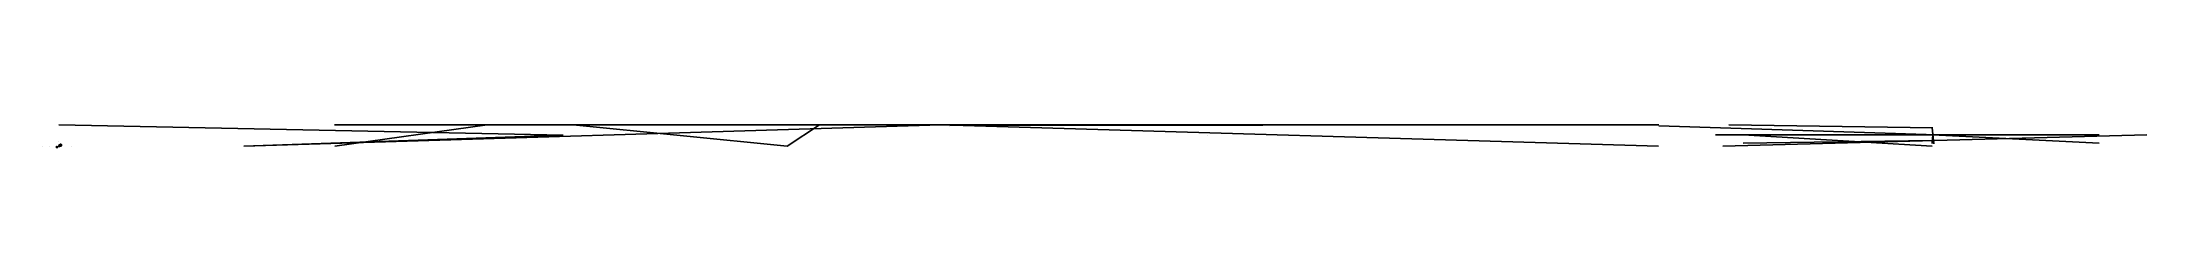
# Model space of a CAD drawing. Header units: metres. Extents: x -664590 to 83515295, y -85936 to 861269.
import ezdxf

# ---------------------------------------------------------------- set-up
doc = ezdxf.new("R2010")
doc.units = ezdxf.units.M

msp = doc.modelspace()

# ---------------------------------------------------------------- linework, layer by layer
at = {"layer": 'MCD_Layer_0'}
for p, q in [((0, 853125.411896), (20173728.098094, 438322.77567)), ((7405039.083626, 0), (35284010.552519, 858433.053983)), ((11027504.148859, 855597.107966), (26818249.654212, 857574.464822)), ((11027504.148859, 855597.107966), (32342008.538213, 850081.323052)), ((11047517.768004, 3044.088844), (17131657.988064, 849899.198079)), ((14449833.022642, 853359.572577), (35284010.552519, 858433.053983)), ((29139829.475024, 3018.070991), (20574000.480992, 857288.268435)), ((25937650.411835, 855362.947286), (30430707.909872, 861269)), ((29139829.475024, 3018.070991), (30430707.909872, 861269)), ((63994085.36975, 855551.053203), (35284010.552519, 855263.850396)), ((63984043.370863, 0), (35284010.552519, 855263.850396)), ((60670183.738234, 854062.820475), (35645522.512442, 829833.347288)), ((60670183.738234, 854062.820475), (58501111.978695, 861269)), ((74951797.428409, 732718.072146), (66791841.697256, 861269)), ((-664589.687498, 0), (-664589.6875, 0.000001)), ((-664589.687498, 0), (-664589.6875, 0.000001)), ((-664589.687498, 0.000001), (-664589.6875, 0.000001)), ((-664589.687499, 0.000001), (-664589.6875, 0)), ((-664589.687498, 0.000001), (-664589.687499, 0.000001)), ((-664589.687497, 0), (-664589.687498, 0.000001)), ((-357894.874998, 0), (-357894.875, 0.000001)), ((-124.869476, 0), (-124.869475, 0.000001)), ((-124.869476, 0), (-124.869475, 0.000001)), ((-124.869476, 0), (-124.869476, 0.000001)), ((-124.869476, 0.000001), (-124.869475, 0.000001)), ((-124.869476, 0), (-124.869475, 0.000001)), ((-124.869476, 0), (-124.869475, 0.000001)), ((-124.869476, 0.000001), (-124.869475, 0.000001)), ((-124.869476, 0.000001), (-124.869475, 0.000001)), ((-1, 0.83786), (0.945587, 0.001831)), ((-1, 0.064423), (0.58847, 0.62735)), ((-1, 0.624786), (-0.212952, -0.750427)), ((0.015625, 0), (-1, 0.624786)), ((-1, 0.624786), (-0.822327, 0.039032)), ((-1, 0.624786), (0.361267, -0.893005)), ((-1, 0.040985), (0.650574, 0.603851)), ((-1, 0.064423), (0.58847, 0.525787)), ((-1, 0.380585), (0.505859, -0.019257)), ((0.899994, 0.001923), (-1, 0.040985)), ((-1, 0.001923), (-1, 0.02536)), ((-1, 0.001923), (0, 0.007812)), ((-0.456818, 0.005798), (-1, -0.326263)), ((-0.664825, 0.005798), (-1, 0.001862)), ((-0.999969, 0.992188), (-0.516296, 0)), ((-0.999969, 0.558289), (-0.510437, -0.417236)), ((-0.999969, 0.064026), (-0.507446, -0.65921)), ((-0.999969, -0.67157), (-0.511047, 0)), ((0.496246, 0.00061), (-0.999817, 0)), ((0.496246, 0.000488), (-0.999817, 0)), ((-0.999817, 0), (0, 0.000092)), ((-0.999817, 0.000061), (0, 0.000092)), ((-0.999817, 0.000031), (0, 0.000092)), ((0.000031, 0), (-0.999817, 0.000061)), ((0.000031, 0), (-0.999817, 0.000031)), ((0.000031, 0), (-0.999817, 0)), ((-0.999084, 0.506256), (-0.324738, 0.507324)), ((-0.999084, 0.506256), (-0.324738, -0.492676)), ((-0.998291, 0.509338), (0, 0)), ((-0.904358, -0.486816), (-0.998077, 0.624786)), ((-0.904327, -0.486816), (-0.998077, 0.624786)), ((-0.998047, 0.624786), (-0.900452, -0.486816)), ((-0.997528, 0.001923), (0, 0.007812)), ((0.000092, 0), (-0.996948, 0.507446)), ((0.000092, 0), (-0.996948, -0.492554)), ((0.354034, -0.492157), (-0.995911, 0.509155)), ((0.976776, 0.353455), (-0.995605, 0.68158)), ((0, 0.570312), (-0.995209, -0.701263)), ((-0.994232, 0.624786), (-0.216858, -0.750427)), ((-0.994202, -0.494415), (0.001862, 0)), ((0.023438, 0), (-0.992188, -0.733215)), ((-0.992004, 0.48111), (0.892822, 0.484161)), ((-0.992004, 0.48111), (0.662384, 0.470734)), ((-0.992004, 0.48111), (0, 0)), ((-0.991974, 0.489899), (0.000031, 0.495605)), ((-0.991302, -0.095795), (-0.665039, 0.001831)), ((-0.991272, 0.481689), (0.734009, 0.484894)), ((-0.991119, 0.001923), (0.556641, -0.072479)), ((0.1008, -0.298889), (-0.990326, 0.080048)), ((0.478394, 0.013611), (-0.9888, 0.001892)), ((-0.9888, 0.001892), (0, 0.007812)), ((0.478455, 0.179993), (-0.986389, 0.016785)), ((0.338531, -0.493988), (-0.986084, 0.50946)), ((-0.985138, 0), (0, 0.000122)), ((-0.254425, 0.564362), (-0.982513, -0.544952)), ((-0.982452, 0.539185), (-0.84967, 0.543182)), ((0.58847, 0.5336), (-0.981232, 0.000031)), ((0.642731, 0.533478), (-0.981232, 0.000031)), ((0.58847, 0.525787), (-0.981232, 0.000031)), ((0.603973, 0.510162), (-0.981232, 0.000031)), ((0.58847, 0.447662), (-0.981232, 0.000031)), ((0.58847, 0.392975), (-0.981232, 0.000031)), ((-0.981232, 0.000031), (0, 0.000031)), ((0.204773, 0.93158), (-0.979614, 0.482361)), ((-0.979218, -0.896545), (0.363983, 0.001923)), ((0.091187, 0.704987), (-0.978516, -0.357452)), ((0.023438, 0), (-0.976562, 0.583984)), ((-0.895966, -0.493134), (-0.976196, 0.510101)), ((-0.895966, 0.506866), (-0.976196, 0.510101)), ((-0.332825, 0.861237), (-0.976013, 0.001831)), ((-0.976013, 0.478516), (0.982422, 0.491119)), ((-0.976013, 0.478516), (0.377594, 0.48175)), ((-0.973572, -0.72467), (0.843781, 0.790985)), ((0, 0.773438), (-0.973572, -0.107483)), ((0.608246, 0.489868), (-0.972778, 0.496063)), ((-0.278412, -0.513489), (-0.972778, 0.496063)), ((-0.860779, 0.489136), (-0.972778, 0.496063)), ((-0.764496, -0.492126), (-0.969543, 0.509613)), ((-0.764496, 0.507874), (-0.969543, 0.509613)), ((-0.967804, 0.595673), (-0.689209, -0.084045)), ((-0.444763, 0.486145), (-0.967224, 0.493744)), ((-0.966827, 0.606384), (0.408142, 0.786194)), ((-0.966522, -0.03714), (-0.89563, 0.033142)), ((0.844818, -0.515869), (-0.9664, 0.480865)), ((0.967194, 0.009735), (-0.9664, -0.091858)), ((-0.9664, -0.76767), (0.073181, 0.001923)), ((-0.966187, 0.480865), (0, 0)), ((-0.965607, 0.24408), (-0.898804, 0.576111)), ((-0.965302, 0.507812), (0.664368, 0.507538)), ((-0.965302, -0.492188), (0.664368, 0.507538)), ((-0.964508, 0.508148), (0.022308, 0.506805)), ((-0.964508, -0.491852), (0.022308, 0.506805)), ((0.279999, 0.744019), (-0.964111, -0.560577)), ((0.611206, 0.492706), (-0.963196, -0.511841)), ((-0.963135, 0.509338), (0.25058, -0.491699)), ((-0.962952, 0.004974), (0.001923, 0)), ((-0.870422, 0.154205), (-0.962402, 0.001923)), ((0.219299, 0.508087), (-0.962219, 0.507538)), ((-0.962219, 0.507538), (0, 0)), ((0.219299, -0.491913), (-0.962219, 0.507538)), ((-0.960968, 0.126923), (0.046875, 0.003906)), ((-0.960938, 0.483734), (0.281616, 0.496094)), ((-0.924316, 0.478027), (-0.960938, 0.483734)), ((0.000092, 0), (-0.960022, -0.494293)), ((-0.959991, 0.489594), (0.163208, 0.495514)), ((-0.959991, -0.510406), (-0.028778, 0.495361)), ((-0.796783, 0.488525), (-0.959991, 0.483734)), ((-0.959991, 0.483734), (0.025604, 0.486084)), ((-0.959991, 0.483734), (0, 0)), ((-0.959961, 0.483734), (-0.252747, 0.495544)), ((-0.958679, 0.508575), (-0.025787, -0.492889)), ((-0.823608, -0.935608), (-0.957916, 0.158173)), ((-0.957916, 0.001923), (0, 0.007812)), ((-0.956818, 0.507355), (-0.340698, 0.505035)), ((-0.956818, -0.492645), (-0.340698, 0.505035)), ((-0.956421, -0.491974), (-0.092041, 0.509399)), ((0.145142, -0.492035), (-0.95636, 0.509735)), ((-0.956329, 0.001923), (0, 0.007812)), ((-0.956299, 0.126923), (0.046875, 0.003906)), ((-0.659607, 0.033142), (-0.955505, 0.455048)), ((-0.551361, 0.033142), (-0.955505, 0.228485)), ((-0.955505, 0.001923), (0, 0.007812)), ((-0.955139, 0.254974), (0.697235, 0.919189)), ((0.743561, -0.492737), (-0.954285, 0.507324)), ((0.743561, 0.507263), (-0.954285, 0.507324)), ((-0.953735, 0.15036), (0.046875, 0.003906)), ((0.014709, 0.507935), (-0.953369, 0.507355)), ((0.014709, -0.492065), (-0.953369, 0.507355)), ((0, -0.171875), (-0.951965, 0.505859)), ((-0.950806, -0.491913), (-0.561432, 0.50827)), ((-0.950806, 0.508087), (-0.561432, 0.50827)), ((-0.950409, 0.306488), (0.928986, 0.001923)), ((-0.950043, 0.001892), (0, 0.007812)), ((0.687195, -0.478577), (-0.950043, 0.001892)), ((-0.819611, -0.482483), (-0.950043, 0.001892)), ((0.79126, -0.492889), (-0.948029, 0.508423)), ((0.79126, 0.507111), (-0.948029, 0.508423)), ((-0.595734, -0.492584), (-0.946014, 0.51004)), ((-0.595734, 0.507416), (-0.946014, 0.51004)), ((-0.944916, 0.507874), (0.181946, 0.506561)), ((-0.944916, -0.492126), (0.181946, 0.506561)), ((-0.243195, 0.488617), (-0.944, 0.487)), ((-0.919556, 0.509705), (-0.943848, -0.493408)), ((-0.1091, -0.49234), (-0.943146, 0.509125)), ((0.035217, 0.486481), (-0.940826, 0.494293)), ((-0.940796, -0.509613), (0, 0.496094)), ((-0.940796, -0.509613), (0.000031, 0.495605)), ((-0.940796, -0.509613), (0, 0.480469)), ((-0.940796, -0.509613), (0, 0)), ((0.454407, -0.513123), (-0.940765, 0.495758)), ((-0.940735, 0.495758), (0.945312, -0.516327)), ((-0.940491, 0.508728), (-0.36731, -0.491699)), ((-0.940491, 0.508728), (-0.36731, 0.508301)), ((-0.395813, 0.507568), (-0.939453, 0.50769)), ((-0.395813, 0.507568), (-0.939453, -0.49231)), ((-0.611267, 0.802673), (-0.938812, 0.759705)), ((0.000092, 0), (-0.938385, 0.508057)), ((0.000092, 0), (-0.938385, -0.491943)), ((0, -0.554688), (-0.937622, 0.7323)), ((-0.015594, -0.494415), (-0.937592, 0.510345)), ((0.679993, 0.767487), (-0.937012, 0.001923)), ((-0.937012, 0.001923), (0, 0.007812)), ((-0.841797, -0.196991), (-0.935577, 0.209381)), ((-0.509827, 0.074249), (-0.935577, -0.259216)), ((-0.272003, 0.485474), (-0.934387, 0.485443)), ((-0.931702, -0.957916), (-0.013702, 0.43277)), ((-0.841797, -0.196991), (-0.931671, 0.209381)), ((0.126251, 0.615082), (-0.931641, 0.876862)), ((-0.930542, -0.493164), (0.02478, 0.510071)), ((0.007812, 0), (-0.929688, -0.498016)), ((-0.928009, -0.511688), (-0.23996, 0.495422)), ((-0.928009, -0.511688), (0.015991, 0.481781)), ((0.240021, -0.496002), (-0.927734, 0.507721)), ((-0.927734, 0.507721), (0, 0)), ((-0.076813, -0.50296), (-0.927734, 0.507721)), ((0.511993, 0.498047), (-0.927734, 0.507721)), ((0.687988, 0.503937), (-0.927734, 0.507721)), ((-0.927704, 0.50589), (0, 0)), ((0.897278, -0.498871), (-0.927704, 0.50589)), ((-0.501892, -0.494507), (-0.927704, 0.50589)), ((0.813782, -0.496002), (-0.927704, 0.50589)), ((0, 0.859375), (-0.925446, 0.009766)), ((-0.924774, -0.51416), (0.85437, 0.49234)), ((0, 0), (-0.921875, -0.790619)), ((-0.9216, 0.492157), (0.243225, 0.489868)), ((-0.921295, 0.490387), (0, 0.496094)), ((-0.919983, -0.187073), (0.830017, 0.889587)), ((0.445312, 0.034393), (-0.919983, 0.388184)), ((-0.500793, -0.493134), (-0.919556, 0.509705)), ((-0.902008, -0.47467), (-0.918823, 0.001892)), ((-0.918793, 0.507904), (0.263062, 0.507233)), ((-0.918793, -0.492096), (0.263062, 0.507233)), ((-0.918549, 0.507996), (0.573792, 0.506226)), ((-0.918549, -0.492004), (0.573792, 0.506226)), ((-0.91452, 0.493042), (-0.918396, -0.510315)), ((-0.918396, -0.510315), (-0.197021, 0.489105)), ((0.495789, -0.044952), (-0.91803, 0.005798)), ((-0.917206, 0.001892), (0, 0.007812)), ((-0.916077, -0.225616), (0.001892, 0.9888)), ((-0.31839, 0.368774), (-0.916077, 0.788055)), ((-0.916016, 0.001892), (0, 0.007812)), ((0.484985, -0.763702), (-0.915619, 0.908142)), ((0, -0.765625), (-0.915619, 0.314392)), ((-0.915436, 0.509186), (-0.051056, -0.492096)), ((-0.915436, 0.509186), (-0.051056, 0.507904)), ((-0.912964, -0.494476), (0.287048, 0.510132)), ((0.000092, 0), (-0.912384, 0.508179)), ((0.000092, 0), (-0.912384, -0.491821)), ((-0.912231, 0.830383), (0.079987, -0.720001)), ((0.048767, 0.167999), (-0.91217, 0.785583)), ((-0.91217, 0.035583), (0.001923, 0)), ((-0.91214, 0.785583), (0.509705, 0.541992)), ((-0.739227, -0.83017), (-0.912018, 0.658112)), ((0.003235, 0.487762), (-0.911987, 0.488647)), ((-0.911377, 0.506256), (-0.49057, 0.507812)), ((-0.911377, 0.506256), (-0.49057, -0.492188)), ((-0.909607, -0.91217), (0.035583, 0.947235)), ((0.009094, 0.508301), (-0.9086, -0.492737)), ((0.009094, 0.508301), (-0.9086, 0.507263)), ((-0.907959, -0.491974), (0.566101, 0.50827)), ((-0.907959, 0.508026), (0.566101, 0.50827)), ((-0.90625, -0.169617), (0.16983, 0.832397)), ((0.266693, -0.491821), (-0.905945, 0.508423)), ((0.266693, 0.508179), (-0.905945, 0.508423)), ((-0.905609, -0.513367), (0.256012, 0.495605)), ((-0.905609, 0.495422), (0, 0)), ((-0.905609, -0.513367), (-0.751984, 0.485168)), ((-0.904358, -0.486816), (0.001923, 0)), ((-0.904327, 0.830383), (0.611267, 0.764191)), ((-0.095764, 0.802643), (-0.904327, 0.330383)), ((-0.903748, 0.509857), (0.398956, -0.49353)), ((0.571442, 0.508118), (-0.901428, 0.507996)), ((0.571442, -0.491882), (-0.901428, 0.507996)), ((0.000092, 0), (-0.900604, 0.508087)), ((0.000092, 0), (-0.900604, -0.491913)), ((-0.900452, 0.819183), (0.71286, 0.475189)), ((0.75, 0.281189), (-0.900421, -0.486816)), ((-0.898804, -0.492157), (-0.43277, 0.51004)), ((-0.898438, -0.874817), (0.169861, 0.446198)), ((-0.898438, 0.363983), (-0.03717, -0.084686)), ((-0.898438, -0.874817), (0.005798, 0)), ((-0.898315, 0.508331), (0, 0)), ((-0.184204, -0.491791), (-0.898315, 0.508331)), ((-0.184204, 0.508209), (-0.898315, 0.508331)), ((-0.897888, 0.509247), (-0.789581, -0.492126)), ((-0.897888, 0.509247), (-0.789581, 0.507874)), ((-0.89679, 0.50592), (-0.435822, 0.508209)), ((-0.89679, 0.50592), (-0.435822, -0.491791)), ((-0.851562, -0.979218), (-0.896545, 0.363983)), ((-0.444366, 0.488861), (-0.896027, 0.496307)), ((0.457611, 0.486359), (-0.896027, 0.496307)), ((-0.854401, 0.488098), (-0.896027, 0.496307)), ((-0.895996, 0.485077), (-0.880005, 0.493225)), ((-0.895996, 0.485077), (0.012817, 0.491089)), ((-0.496002, 0.489563), (-0.895996, -0.522736)), ((-0.895996, -0.51004), (0.687988, 0.482208)), ((0.23526, 0.507202), (-0.894897, 0.504181)), ((-0.894897, 0.504181), (-0.87793, -0.492859)), ((0.23526, -0.492798), (-0.894897, 0.504181)), ((-0.750793, 0.505859), (-0.894257, 0.001953)), ((0.70636, 0.505859), (-0.894257, 0.001953)), ((-0.894257, 0.001953), (0, 0.40625)), ((0.566406, -0.492889), (-0.893097, 0.504974)), ((-0.893005, 0.751923), (0.281189, -0.904327)), ((-0.893005, -0.998077), (0.624786, 0.365173)), ((-0.893005, 0.001923), (0, 0.007812)), ((-0.892822, 0.480652), (0.61441, 0.486328)), ((-0.767822, -0.688019), (-0.8927, 0.187103)), ((-0.888702, -0.863617), (0.158142, 0.537598)), ((-0.886993, -0.49408), (0.721191, 0.509918)), ((-0.886383, 0.49231), (0.691193, 0.488525)), ((0.000092, 0), (-0.886383, 0.48938)), ((0.000092, 0), (-0.886383, 0.487427)), ((-0.886017, 0.447205), (-0.420807, 0.947174)), ((-0.700439, -0.491852), (-0.884827, 0.509857)), ((-0.700439, 0.508148), (-0.884827, 0.509857)), ((0.000092, 0), (-0.884766, 0.508362)), ((0.000092, 0), (-0.884766, -0.491638)), ((-0.882782, 0.508606), (0, 0)), ((-0.282227, 0.50708), (-0.881866, 0.505096)), ((-0.282227, -0.49292), (-0.881866, 0.505096)), ((0.822235, 0.900787), (-0.880951, 0.886383)), ((-0.880005, -0.513611), (0.000031, 0.495605)), ((-0.880005, 0.486389), (0.000031, 0.495605)), ((-0.880005, -0.521423), (-0.544006, 0.494415)), ((-0.611206, 0.481873), (-0.880005, 0.493225)), ((-0.675201, 0.490295), (-0.880005, 0.490295)), ((-0.880005, 0.486389), (0, 0.480469)), ((-0.109375, -0.520935), (-0.880005, 0.482483)), ((0.078125, 0.479218), (-0.880005, 0.482483)), ((-0.880005, -0.513611), (0, 0.480469)), ((-0.87793, 0.507141), (0.013702, 0.504456)), ((-0.793579, -0.513947), (-0.876801, 0.495148)), ((-0.87677, 0.48587), (-0.39679, 0.495941)), ((0.255859, 0.48584), (-0.87677, 0.495148)), ((-0.87677, 0.495148), (0.511963, -0.512695)), ((-0.876709, 0.507996), (0, 0)), ((-0.874817, 0.169861), (0.446198, 0.001923)), ((0, -0.898438), (-0.874817, 0.005798)), ((-0.873627, 0.181458), (0.638397, 0.908081)), ((-0.120422, -0.248108), (-0.873627, 0.73233)), ((-0.873627, 0.488281), (0.713593, 0.4888)), ((-0.873596, -0.518555), (0.864014, 0.493713)), ((-0.873596, 0.490234), (0.355194, -0.511688)), ((0.384033, -0.511475), (-0.873535, 0.490234)), ((-0.873138, 0.931183), (0.665985, -0.68161)), ((-0.870392, 0.484833), (-0.559998, 0.495056)), ((-0.86731, -0.492981), (0.291138, 0.509857)), ((-0.867188, 0.942383), (0.314392, 0.700195)), ((0.000092, 0), (-0.867188, -0.51178)), ((-0.241821, 0.508514), (-0.866394, -0.492249)), ((-0.241821, 0.508514), (-0.866394, 0.507751)), ((-0.865387, -0.493683), (-0.154968, 0.509583)), ((-0.810608, 0.530182), (-0.865265, 0.942383)), ((-0.67041, 0.251892), (-0.865204, -0.896545)), ((-0.86441, 0.001892), (0, 0.007812)), ((-0.864014, -0.514252), (0.511993, 0.491211)), ((0.553589, 0.48056), (-0.864014, 0.475983)), ((-0.863983, 0.495514), (0.371216, -0.513306)), ((0.880005, 0.495026), (-0.863983, 0.487701)), ((-0.78952, 0.510254), (-0.863251, -0.493896)), ((-0.860779, 0.489136), (-0.268799, 0.494232)), ((-0.860504, 0.508148), (0.893646, 0.507263)), ((-0.860504, -0.491852), (0.893646, 0.507263)), ((-0.564697, 0.509216), (-0.857666, -0.493805)), ((-0.857666, -0.493805), (0.428741, 0.509186)), ((-0.857605, 0.489594), (-0.609253, 0.496246)), ((-0.857605, 0.489594), (0.157471, 0.49408)), ((0.000092, 0), (-0.857574, 0.488617)), ((-0.072479, -0.956329), (-0.857452, 0.186462)), ((-0.60611, -0.492859), (-0.855896, 0.509644)), ((-0.226929, 0.49054), (-0.854401, 0.496155)), ((0, 0), (-0.854401, 0.496155)), ((-0.854401, 0.488098), (0.208008, 0.494598)), ((-0.802002, 0.508484), (-0.854004, 0.507538)), ((-0.802002, -0.491516), (-0.854004, 0.507538)), ((0.017731, 0.50824), (-0.85379, -0.491791)), ((0.017731, 0.50824), (-0.85379, 0.508209)), ((0.000092, 0), (-0.851868, -0.493591)), ((-0.851624, 0.61908), (0.643951, 0.689392)), ((-0.44635, -0.491882), (-0.851532, 0.509827)), ((-0.44635, 0.508118), (-0.851532, 0.509827)), ((-0.851196, 0.489532), (0.928009, 0.48822)), ((-0.847137, -0.493347), (0.104065, 0.509644)), ((0.042389, 0.330048), (-0.846405, -0.525482)), ((0.080048, 0.268799), (-0.845764, 0.543182)), ((0.000092, 0), (-0.845276, 0.508087)), ((-0.845276, 0.508087), (0.970062, 0.506287)), ((-0.845276, -0.491913), (0.970062, 0.506287)), ((0.000092, 0), (-0.845276, -0.491913)), ((-0.337341, 0.508514), (-0.845215, 0.50824)), ((-0.337341, -0.491486), (-0.845215, 0.50824)), ((-0.845215, 0.50824), (0.706757, -0.491516)), ((-0.510681, -0.492523), (-0.845093, 0.509277)), ((-0.510681, 0.507477), (-0.845093, 0.509277)), ((0.691193, -0.518311), (-0.844818, 0.492889)), ((-0.84375, -0.456818), (0.013611, 0.875)), ((0.015625, 0), (-0.84375, -0.456818)), ((0.005798, 0), (-0.84375, -0.456818)), ((-0.842407, 0.001892), (0, 0.007812)), ((0.290985, -0.503204), (-0.841858, 0.281982)), ((0.9888, 0.912048), (-0.841614, -0.638733)), ((-0.841614, 0.488953), (0.700806, 0.487946)), ((-0.84079, 0.506897), (0.059692, 0.507996)), ((-0.84079, 0.506897), (0.059692, -0.492004)), ((-0.840027, 0.954987), (0.414673, -0.896545)), ((-0.839844, -0.456818), (0.005798, 0.302063)), ((-0.838409, -0.512543), (-0.016022, 0.488892)), ((-0.838409, -0.512543), (0.035217, 0.488434)), ((-0.838409, -0.512543), (0, 0)), ((-0.066467, 0.501862), (-0.838104, -0.314575)), ((-0.83728, 0.509491), (0, 0)), ((0.35083, -0.493073), (-0.83728, 0.509491)), ((-0.836273, -0.492767), (0.069733, 0.50824)), ((-0.836273, 0.507233), (0.069733, 0.50824)), ((-0.210938, 0.260773), (-0.834045, 0.976654)), ((-0.834045, -0.912018), (0.001862, 0)), ((-0.832947, 0.51001), (0.08902, -0.492584)), ((-0.832947, 0.51001), (0.08902, 0.507416)), ((-0.832306, -0.491608), (-0.197144, 0.509277)), ((0.31839, 0.048737), (-0.832001, 0.001862)), ((0, 0.257812), (-0.831604, -0.220764)), ((-0.828796, -0.493958), (-0.467804, 0.50943)), ((-0.826233, 0.039032), (0.001953, 0)), ((-0.826202, 0.039032), (0.189453, 0.023438)), ((-0.82605, 0.508728), (0.124023, -0.492981)), ((-0.822937, 0.005798), (0, 0.546875)), ((-0.380798, 0.4953), (-0.822388, -0.519043)), ((0.742401, 0.481201), (-0.822388, 0.491699)), ((-0.611206, 0.490662), (-0.822388, 0.490723)), ((0.483215, 0.484161), (-0.822388, 0.490723)), ((0, 0.6875), (-0.819611, 0.58783)), ((0.124786, 0.488556), (-0.819244, -0.535187)), ((-0.81839, 0.121582), (0.642517, 0.73999)), ((-0.416077, 0.432648), (-0.81839, -0.878418)), ((-0.81601, 0.493591), (0, 0)), ((0.508789, 0.4888), (-0.81601, 0.488708)), ((0.159973, 0.485992), (-0.81601, 0.485779)), ((-0.81601, -0.511292), (0, 0.480469)), ((0.992004, -0.511414), (-0.815979, 0.494568)), ((0.484772, -0.806793), (-0.815704, 0.005737)), ((-0.815674, -0.526642), (0, 0)), ((0.125, 0.724579), (-0.814911, 0.001923)), ((0, 0.724548), (-0.814911, 0.001923)), ((0.125, 0.720673), (-0.814911, 0.001923)), ((0, 0.720642), (-0.814911, 0.001923)), ((-0.166077, 0.507141), (-0.81311, 0.5047)), ((-0.81311, 0.5047), (0, 0)), ((0.5, -0.552521), (-0.812805, 0.496246)), ((0.015625, 0), (-0.8125, 0.177582)), ((0.998627, 0.508087), (-0.812256, 0.508026)), ((0.998627, -0.491913), (-0.812256, 0.508026)), ((0.819916, 0.490479), (-0.812225, 0.496246)), ((-0.412811, -0.79892), (-0.811218, 0.001862)), ((-0.810608, 0.530182), (0.001923, 0)), ((-0.810547, 0.02121), (0.69339, -0.394196)), ((-0.809601, 0.496216), (0.23999, 0.486481)), ((0.188995, 0.05661), (-0.809601, -0.529388)), ((0, 0.484375), (-0.808807, -0.59967)), ((-0.808807, 0.072205), (-0.003601, 0.001892)), ((-0.169769, -0.493042), (-0.808228, 0.509552)), ((-0.807556, 0.508972), (-0.739166, -0.492249)), ((-0.15625, 0.484772), (-0.806793, -0.815704)), ((-0.806702, 0.248352), (0.10733, -0.669647)), ((0.128204, -0.491638), (-0.80603, 0.50885)), ((0.972473, 0.509583), (-0.805603, -0.492126)), ((-0.805603, -0.492126), (0.406525, 0.509583)), ((0.474396, 0.630798), (-0.80481, 0.423767)), ((-0.296082, 0.837799), (-0.804413, 0.302673)), ((-0.803223, -0.306702), (0.016174, 0.728485)), ((-0.803223, 0.485657), (-0.435211, -0.515411)), ((-0.118378, 0.487915), (-0.803192, 0.488586)), ((-0.56427, 0.510345), (-0.80191, -0.49469)), ((0.964813, -0.492676), (-0.801483, 0.507812)), ((0.964813, 0.507324), (-0.801483, 0.507812)), ((-0.799988, -0.510956), (0.000031, 0.495605)), ((-0.799988, -0.510956), (0, 0.480469)), ((-0.796783, 0.484619), (0.755188, 0.492798)), ((-0.146545, 0.462372), (-0.794983, -0.027618)), ((-0.794983, -0.777618), (-0.787231, 0.244781)), ((-0.794861, 0.481171), (0.858765, 0.484924)), ((-0.793579, -0.513947), (0.025635, 0.484131)), ((-0.792267, 0.001953), (0, 0.007812)), ((-0.791565, -0.492157), (0.145874, 0.509247)), ((-0.791565, 0.507843), (0.145874, 0.509247)), ((-0.358398, -0.512238), (-0.791199, 0.49353)), ((-0.790588, 0.507935), (-0.100952, 0.507355)), ((-0.790588, -0.492065), (-0.100952, 0.507355)), ((-0.7901, 0.507538), (-0.099792, 0.506378)), ((-0.7901, -0.492462), (-0.099792, 0.506378)), ((-0.383514, -0.493408), (-0.788208, 0.509125)), ((-0.383514, 0.506592), (-0.788208, 0.509125)), ((-0.787415, -0.493011), (-0.607147, 0.508057)), ((-0.787415, 0.506989), (-0.607147, 0.508057)), ((0.693176, -0.59201), (-0.787231, 0.244781)), ((-0.78717, -0.954529), (0.126923, 0.046875)), ((0.000092, 0), (-0.786102, 0.507996)), ((0.000092, 0), (-0.786102, -0.492004)), ((-0.785126, 0.009766), (-0.484375, 0.001953)), ((0.000092, 0), (-0.785034, 0.508026)), ((0.000092, 0), (-0.785034, -0.491974)), ((0.370697, 0.508484), (-0.784149, -0.492096)), ((0.370697, 0.508484), (-0.784149, 0.507904)), ((-0.783997, 0.488403), (-0.076782, 0.495331)), ((-0.783997, -0.525269), (0.227173, 0.492462)), ((-0.783203, 0.507843), (0.206512, 0.506683)), ((-0.783203, -0.492157), (0.206512, 0.506683)), ((-0.764893, 0.508026), (-0.782959, 0.507538)), ((-0.764893, -0.491974), (-0.782959, 0.507538)), ((-0.782898, 0.51001), (0.926178, -0.494202)), ((-0.782043, 0.001892), (0, 0.007812)), ((0.023438, 0), (-0.78125, -0.721619)), ((-0.779327, -0.721619), (0.154205, 0.868988)), ((-0.777618, -0.511658), (0.345612, 0.488892)), ((0.22403, 0.487122), (-0.777588, 0.489319)), ((0, -0.359375), (-0.776825, 0.970642)), ((-0.775543, -0.49353), (0.756042, 0.510223)), ((0.369812, -0.492767), (-0.771912, 0.509399)), ((-0.77121, 0.480469), (0.083191, 0.492859)), ((0.019073, -0.491486), (-0.770935, 0.509308)), ((0.019073, 0.508514), (-0.770935, 0.509308)), ((0.102539, -0.494415), (-0.770782, 0.510376)), ((0.102539, 0.505585), (-0.770782, 0.510376)), ((0.102539, -0.494415), (-0.770752, 0.510376)), ((-0.032257, -0.492859), (-0.77005, 0.504822)), ((-0.609589, -0.492981), (-0.768127, 0.509766)), ((0.000031, 0), (-0.768005, 0.501678)), ((-0.768005, -0.512238), (-0.204803, 0.496063)), ((-0.768005, -0.512238), (-0.204773, 0.495575)), ((0.992188, -0.516296), (-0.768005, 0.495575)), ((-0.768005, 0.483856), (0.559998, 0.492218)), ((-0.76767, 0.073181), (0.720673, 0.508789)), ((-0.572388, 0.972778), (-0.767639, -0.710419)), ((0.585938, 0.060791), (-0.767639, -0.710419)), ((-0.767029, 0.508606), (0, 0)), ((0.023438, 0), (-0.765625, -0.915619)), ((-0.737274, -0.492584), (-0.764313, 0.505249)), ((-0.763702, -0.915619), (0.314392, 0.484985)), ((-0.761597, 0.486725), (-0.732788, 0.495239)), ((-0.760376, 0.212891), (-0.079895, -0.931671)), ((-0.760193, -0.493073), (0.722198, 0.509552)), ((-0.760071, 0.50708), (0.1138, 0.506866)), ((-0.760071, -0.49292), (0.1138, 0.506866)), ((-0.759003, -0.491669), (0.221924, 0.508759)), ((0.422424, -0.511841), (-0.758423, 0.4823)), ((0.759735, 0.154388), (-0.75592, 0.686981)), ((-0.75531, 0.507568), (-0.689056, 0.507721)), ((-0.75531, 0.507568), (-0.689056, -0.492279)), ((-0.752014, 0.493958), (0, 0)), ((-0.751984, 0.494934), (0.467224, 0.488708)), ((-0.751984, 0.481262), (0.511993, 0.491211)), ((-0.751984, -0.514832), (0.723206, 0.480408)), ((-0.751984, -0.514832), (0, 0)), ((-0.751221, 0.259705), (0.645996, 0.134735)), ((-0.750427, -0.994232), (0.624786, 0.361267)), ((-0.750427, 0.005768), (0, 0.007812)), ((-0.750366, 0.509338), (0, 0)), ((0.935913, 0.001984), (-0.75, 0.404297)), ((0, 0), (-0.75, 0.400391)), ((-0.75, 0.244141), (0.864838, 0.306671)), ((-0.664001, 0.650299), (-0.74881, 0.576111)), ((0, 0.648438), (-0.74881, 0.099548)), ((-0.74881, -0.534882), (0.256012, 0.495605)), ((-0.745575, 0.488037), (-0.748779, 0.494904)), ((0.005798, 0.0224), (-0.748077, 0.867981)), ((-0.748077, 0.255981), (0.001984, 0)), ((0.242188, 0.245209), (-0.748047, 0.255981)), ((-0.748047, 0.255981), (0.001984, 0)), ((-0.679688, -0.807129), (-0.748047, 0.255981)), ((-0.747345, -0.492798), (0.225037, 0.507294)), ((-0.747345, 0.507202), (0.225037, 0.507294)), ((-0.746857, -0.491455), (-0.467346, 0.508789)), ((-0.746857, 0.508545), (-0.467346, 0.508789)), ((-0.745605, 0.507782), (0, 0)), ((-0.402924, -0.492859), (-0.745605, 0.507782)), ((-0.402924, 0.507141), (-0.745605, 0.507782)), ((-0.745605, -0.138824), (0.018372, 0.001923)), ((-0.745575, 0.488037), (-0.268799, 0.494232)), ((0.222961, -0.492035), (-0.745209, 0.509491)), ((-0.604675, 0.508148), (-0.745117, 0.50708)), ((-0.604675, -0.491852), (-0.745117, 0.50708)), ((0.113403, -0.492432), (-0.744324, 0.50824)), ((0.113403, 0.507568), (-0.744324, 0.50824)), ((0.320312, -0.068085), (-0.744232, 0.255981)), ((-0.744171, 0.255981), (0.001984, 0)), ((0.898438, 0.963684), (-0.744141, 0.255981)), ((-0.744141, 0.255981), (0.001984, 0)), ((0.03125, 0.022675), (-0.744141, 0.255981)), ((0.000092, 0), (-0.742401, 0.485565)), ((-0.742401, 0.483612), (0.119843, 0.477966)), ((-0.740265, 0.379181), (0.724548, 0.042389)), ((-0.611206, 0.481873), (-0.739197, 0.491882)), ((-0.52478, 0.487396), (-0.739197, 0.487)), ((-0.737366, -0.493073), (-0.179321, 0.508881)), ((0.457611, 0.486359), (-0.736023, 0.496246)), ((-0.736023, 0.484528), (0, 0)), ((-0.736023, 0.484528), (0, 0.480469)), ((0.633636, 0.487122), (-0.735992, 0.486481)), ((-0.735535, 0.508087), (0.833252, -0.492004)), ((-0.735535, 0.508087), (0.833252, 0.507996)), ((-0.419708, 0.507874), (-0.734741, 0.507721)), ((-0.734741, 0.507721), (0.635254, 0.507782)), ((-0.734741, 0.507721), (0.635254, -0.492218)), ((-0.419708, -0.492126), (-0.734741, 0.507721)), ((0.745605, -0.515411), (-0.732788, 0.495239)), ((-0.732483, 0.788971), (0.001923, 0)), ((-0.732483, -0.600098), (0.001862, 0)), ((-0.494415, 0.079987), (-0.731201, -0.361389)), ((-0.729614, -0.518463), (0.638763, 0.496094)), ((-0.727661, 0.508911), (-0.422058, -0.492279)), ((-0.727661, 0.508911), (-0.422058, 0.507721)), ((-0.72641, 0.486877), (0.998413, 0.489502)), ((-0.72641, 0.486877), (0.764801, 0.487335)), ((0.076782, 0.485596), (-0.72641, 0.486877)), ((-0.725616, 0.177673), (0.093597, 0.978485)), ((-0.724731, 0.935181), (0.208923, -0.296082)), ((-0.72467, 0.843781), (0.001923, 0)), ((-0.72464, 0.935181), (-0.447327, 0.796967)), ((-0.724091, 0.49472), (0, 0)), ((-0.723694, 0.508362), (0, 0)), ((-0.723206, -0.511688), (0.000031, 0.495605)), ((-0.723206, -0.511688), (0, 0.480469)), ((0.467194, -0.510315), (-0.723175, 0.486359)), ((-0.723083, 0.486359), (0, -0.509766)), ((-0.722534, 0.492188), (-0.534363, -0.510071)), ((-0.722534, 0.492188), (0.931213, -0.512299)), ((-0.03714, -0.97287), (-0.720764, 0.843781)), ((0.633118, -0.492096), (-0.719635, 0.509186)), ((0.633118, 0.507904), (-0.719635, 0.509186)), ((0.729614, -0.512817), (-0.713593, 0.491638)), ((0.146271, -0.491791), (-0.713379, 0.508301)), ((0.146271, 0.508209), (-0.713379, 0.508301)), ((0.060791, -0.767639), (-0.710419, 0.001862)), ((0, -0.335938), (-0.709625, 0.443298)), ((-0.358917, 0.279175), (-0.708496, 0.603455)), ((-0.708405, 0.001892), (0, 0.007812)), ((-0.706421, -0.49353), (-0.513275, 0.508789)), ((-0.706421, 0.50647), (-0.513275, 0.508789)), ((-0.705261, 0.508148), (-0.385559, 0.506897)), ((-0.705261, -0.491852), (-0.385559, 0.506897)), ((0.890625, -0.636414), (-0.705139, 0.40097)), ((0.712097, 0.507721), (-0.704285, 0.507507)), ((0.712097, -0.492279), (-0.704285, 0.507507)), ((-0.70401, -0.52652), (0, 0.496094)), ((-0.703491, 0.510254), (0, 0)), ((0.572205, -0.995209), (-0.701263, 0.17218)), ((-0.701202, -0.49292), (-0.550476, 0.509766)), ((-0.700867, 0.508453), (-0.109375, 0.507568)), ((-0.700867, -0.491547), (-0.109375, 0.507568)), ((-0.700806, 0.48468), (-0.0448, 0.495514)), ((0.728912, -0.492523), (-0.700317, 0.508514)), ((-0.698029, 0.345642), (-0.551605, 0.58783)), ((-0.698029, 0.345642), (-0.551605, -0.482483)), ((-0.698029, 0.001892), (0, 0.007812)), ((-0.697601, 0.49588), (0, 0)), ((0.858398, 0.52533), (-0.696808, -0.06842)), ((-0.696167, -0.493561), (-0.434082, 0.510254)), ((-0.696167, 0.506439), (-0.434082, 0.510254)), ((0.023438, 0), (-0.695312, -0.733612)), ((0.822601, 0.508453), (-0.694702, -0.493042)), ((0.822601, 0.508453), (-0.694702, 0.506958)), ((0.000092, 0), (-0.694427, 0.485596)), ((-0.694, 0.509979), (-0.368073, -0.494232)), ((-0.120392, -0.492798), (-0.693298, 0.507812)), ((-0.120392, 0.507202), (-0.693298, 0.507812)), ((0.790405, 0.490021), (-0.693024, 0.489441)), ((0.182373, 0.488983), (-0.693024, 0.489441)), ((0.603851, 0.00943), (-0.691406, -0.733612)), ((0.679749, -0.493866), (-0.689392, 0.509705)), ((0, 0.59375), (-0.689209, 0.259705)), ((-0.689056, 0.507721), (0.778137, 0.507568)), ((-0.689056, -0.492279), (0.778137, 0.507568)), ((0, 0.491211), (-0.688019, 0.496277)), ((-0.096008, -0.527435), (-0.688019, 0.496277)), ((-0.623962, 0.495667), (-0.688019, 0.486511)), ((-0.688019, 0.482605), (0.783997, 0.492035)), ((-0.688019, -0.517395), (-0.127991, 0.491425)), ((-0.688019, 0.488464), (0, 0)), ((-0.688019, 0.005737), (0, 0.007812)), ((-0.687988, 0.4953), (-0.30719, 0.489227)), ((0.303101, 0.507874), (-0.687927, 0.506531)), ((0.303101, -0.492126), (-0.687927, 0.506531)), ((0, 0), (-0.6875, -0.37442)), ((-0.686737, -0.095825), (-0.434326, 0.072205)), ((0.000092, 0), (-0.686188, -0.522705)), ((-0.685608, 0.10318), (-0.572327, -0.0401)), ((-0.685577, 0.10318), (0.404236, 0.764984)), ((0.327332, 0.507202), (-0.685516, 0.507996)), ((0.327332, 0.507202), (-0.685516, -0.492004)), ((0.865814, -0.493744), (-0.685486, 0.509613)), ((0.865814, 0.506256), (-0.685486, 0.509613)), ((0, 0.734375), (-0.685211, -0.435608)), ((0.17218, 0.947235), (-0.684814, -0.26767)), ((0.361633, -0.515656), (-0.684814, 0.493805)), ((-0.684784, 0.49527), (-0.496094, -0.513367)), ((-0.684784, 0.49527), (0.992188, 0.489563)), ((0.099182, -0.5112), (-0.684784, 0.49527)), ((0.000092, 0), (-0.684784, -0.512054)), ((-0.682556, -0.49176), (0.453644, 0.50943)), ((-0.682556, 0.50824), (0.453644, 0.50943)), ((-0.681732, 0.60318), (0.517487, 0.836792)), ((-0.68161, 0.966736), (0.029236, 0.005768)), ((-0.68161, 0.779175), (0.949188, 0.814423)), ((-0.68161, 0.771423), (0.018738, -0.240326)), ((0.354248, 0.673798), (-0.68161, -0.716858)), ((-0.68161, 0.001892), (0, 0.007812)), ((-0.680298, 0.506531), (0.67157, 0.508118)), ((-0.680298, 0.506531), (0.67157, -0.491882)), ((-0.678406, -0.518951), (-0.220825, 0.492798)), ((-0.678406, -0.511139), (-0.016022, 0.488892)), ((-0.678406, -0.511139), (0, 0)), ((-0.526428, 0.814362), (-0.677612, 0.310486)), ((0.454498, 0.865143), (-0.677307, -0.982483)), ((0.467224, 0.493103), (-0.675201, 0.488342)), ((0.104767, 0.508972), (-0.673889, -0.491669)), ((0.104767, 0.508972), (-0.673889, 0.508331)), ((-0.553345, -0.491821), (-0.673889, 0.508423)), ((-0.553345, 0.508179), (-0.673889, 0.508423)), ((-0.673889, 0.22818), (0.001923, 0)), ((-0.673859, -0.492401), (0.273682, 0.509552)), ((-0.671997, 0.489777), (-0.016022, 0.479126)), ((0.38269, -0.491638), (-0.671814, 0.509308)), ((0.094482, -0.492096), (-0.671631, 0.508118)), ((0.094482, 0.507904), (-0.671631, 0.508118)), ((0.939362, 0.259186), (-0.669983, -0.37442)), ((-0.669983, 0.15918), (0.439423, -0.954407)), ((0.315186, -0.482483), (-0.668823, 0.005676)), ((-0.665619, 0.392487), (-0.604492, -0.150513)), ((-0.664825, 0.013611), (0.875, -0.841827)), ((-0.663391, 0.508301), (0.126038, -0.492035)), ((-0.663391, 0.508301), (0.126038, 0.507965)), ((-0.043457, 0.74408), (-0.662811, -0.416077)), ((0.009796, 0.175781), (-0.662048, -0.369202)), ((0.639404, 0.509369), (-0.661896, -0.493744)), ((-0.661621, 0.508301), (0.097321, -0.492828)), ((-0.661621, 0.508301), (0.097321, 0.507172)), ((-0.659607, 0.314392), (0.484985, 0.001923)), ((0.736023, 0.486145), (-0.65921, -0.522064)), ((0.115082, -0.493317), (-0.659027, 0.509094)), ((0.115082, 0.506683), (-0.659027, 0.509094)), ((-0.200012, 0.337799), (-0.65863, 0.704987)), ((0.519531, 0.508453), (-0.657318, -0.491913)), ((0.519531, 0.508453), (-0.657318, 0.508087)), ((-0.656006, 0.490112), (0, 0.480469)), ((-0.656006, 0.01355), (0.922272, 0.001923)), ((-0.425537, 0.507568), (-0.654846, 0.50647)), ((-0.425537, -0.492432), (-0.654846, 0.50647)), ((0.293762, 0.499725), (-0.654114, 0.504822)), ((-0.652802, -0.515289), (0.191986, 0.494263)), ((0.000092, 0), (-0.652802, 0.476898)), ((0.000092, 0), (-0.646637, 0.507996)), ((0.000092, 0), (-0.646637, -0.492004)), ((0.477631, 0.507538), (-0.646484, 0.506439)), ((0.477631, -0.492462), (-0.646484, 0.506439)), ((0.975647, 0.508575), (-0.64563, 0.507904)), ((0.975647, -0.491425), (-0.64563, 0.507904)), ((-0.493958, -0.494354), (-0.644073, 0.510254)), ((-0.640015, -0.513458), (0.563202, 0.495605)), ((-0.640015, 0.482635), (0, 0.490234)), ((-0.639984, 0.490448), (0, 0)), ((-0.380829, 0.483582), (-0.639984, 0.490448)), ((-0.13089, -0.459229), (-0.638733, 0.009979)), ((0.000092, 0), (-0.638489, 0.50827)), ((0.000092, 0), (-0.638489, -0.49173)), ((-0.63681, 0.488953), (0.21759, 0.496216)), ((-0.63681, 0.488953), (-0.188812, 0.493958)), ((0.523956, 0.892517), (-0.636414, -0.431702)), ((-0.636414, -0.705139), (0.40097, 0.001923)), ((0.744232, -0.491577), (-0.635742, 0.508728)), ((0.744232, 0.508423), (-0.635742, 0.508728)), ((-0.544006, 0.488556), (-0.633636, 0.488434)), ((-0.633636, 0.488434), (0, 0)), ((-0.240234, 0.488098), (-0.633545, 0.488434)), ((-0.23999, -0.511902), (-0.633545, 0.488434)), ((-0.633301, 0.954987), (0.572357, -0.306732)), ((-0.627228, 0.48056), (0.256012, 0.492676)), ((-0.627228, 0.48056), (0.870392, 0.492188)), ((-0.627197, 0.489349), (0.998413, 0.489502)), ((-0.627197, 0.489349), (-0.342407, -0.52655)), ((-0.623993, -0.510193), (0, 0.496094)), ((-0.623993, 0.489807), (0, 0.496094)), ((-0.623993, 0.487854), (0, 0.496094)), ((-0.623993, -0.511169), (-0.495972, 0.495422)), ((-0.623993, 0.488831), (-0.495972, 0.495422)), ((-0.623993, 0.49469), (-0.179169, 0.48996)), ((-0.623993, -0.511169), (0.81601, 0.494659)), ((-0.623993, -0.510193), (0.81601, 0.494659)), ((-0.623993, 0.489807), (0.81601, 0.494659)), ((-0.623993, 0.488831), (0.81601, 0.494659)), ((-0.623993, 0.487854), (0.256012, 0.494629)), ((-0.620789, 0.493683), (-0.473602, 0.484955)), ((-0.050781, 0.486786), (-0.620728, 0.498077)), ((-0.050781, -0.513214), (-0.620728, 0.498077)), ((-0.012695, 0.493256), (-0.620728, 0.498077)), ((-0.012695, -0.506744), (-0.620728, 0.498077)), ((0.306458, 0.505951), (-0.620544, 0.507874)), ((0.306458, 0.505951), (-0.620544, -0.492126)), ((0.522705, 0.508118), (-0.620361, 0.506897)), ((0.522705, -0.491882), (-0.620361, 0.506897)), ((-0.620056, 0.508118), (0.393677, -0.492004)), ((-0.620056, 0.508118), (0.393677, 0.507996)), ((0.000031, 0), (-0.619843, 0.504639)), ((0.736298, -0.412811), (-0.619232, 0.896179)), ((-0.616486, -0.491699), (-0.455017, 0.508728)), ((-0.616486, 0.508301), (-0.455017, 0.508728)), ((-0.616211, 0.508545), (0.635864, 0.50824)), ((-0.616211, -0.491455), (0.635864, 0.50824)), ((0.069885, 0.508179), (-0.615692, -0.491821)), ((0.069885, 0.508179), (-0.615692, 0.508179)), ((0.891998, 0.259705), (-0.615204, 0.001892)), ((0.656006, -0.514557), (-0.61441, 0.470673)), ((0, 0.484375), (-0.61438, 0.497772)), ((0, -0.515625), (-0.61438, 0.497772)), ((0, 0.492676), (-0.61438, 0.497772)), ((0, -0.507324), (-0.61438, 0.497772)), ((0, 0.484375), (-0.61438, 0.496796)), ((0, -0.515625), (-0.61438, 0.496796)), ((0, 0.492676), (-0.61438, 0.496796)), ((0, -0.507324), (-0.61438, 0.496796)), ((-0.289246, 0.509338), (-0.613922, -0.49411)), ((-0.613068, 0.508148), (0, 0)), ((0.045441, -0.492065), (-0.613068, 0.508148)), ((0.045441, 0.507935), (-0.613068, 0.508148)), ((-0.611572, 0.61908), (0.514191, -0.22464)), ((-0.611206, 0.490662), (0.21759, 0.496216)), ((-0.611206, 0.481873), (0.496002, 0.492828)), ((-0.611206, 0.481873), (0.012817, 0.491089)), ((-0.611206, 0.490662), (0.502411, 0.489838)), ((-0.100983, -0.492767), (-0.610962, 0.509644)), ((-0.610382, -0.49411), (0.526672, 0.509949)), ((-0.610382, 0.50589), (0.526672, 0.509949)), ((-0.609375, 0.434479), (0.501953, -0.019257)), ((0.851654, 0.490021), (-0.609253, 0.496246)), ((0.72641, 0.488678), (-0.609253, 0.496246)), ((0.222778, 0.509827), (-0.608429, -0.492004)), ((0.222778, 0.509827), (-0.608429, 0.507996)), ((-0.072449, 0.507294), (-0.608307, 0.505127)), ((-0.072449, -0.492706), (-0.608307, 0.505127)), ((-0.608063, 0.481781), (-0.083191, -0.513885)), ((-0.050781, 0.486786), (-0.607971, 0.49649)), ((-0.050781, -0.513214), (-0.607971, 0.49649)), ((-0.012695, 0.493256), (-0.607971, 0.49649)), ((-0.012695, -0.506744), (-0.607971, 0.49649)), ((0.001923, -0.167999), (-0.603607, 0.871979)), ((-0.603455, 0.508301), (0.872833, 0.508087)), ((-0.603455, -0.491699), (0.872833, 0.508087)), ((0.000092, 0), (-0.602081, -0.492004)), ((0.466461, -0.491882), (-0.600525, 0.509399)), ((0.466461, 0.508118), (-0.600525, 0.509399)), ((-0.599701, -0.492462), (0.501862, 0.50946)), ((-0.599701, 0.507538), (0.501862, 0.50946)), ((-0.332977, 0.508789), (-0.599701, -0.492096)), ((-0.332977, 0.508789), (-0.599701, 0.507904)), ((-0.59964, 0.511169), (0, 0)), ((0.995209, 0.49588), (-0.598389, -0.516296)), ((0, -0.1875), (-0.598328, 0.505859)), ((-0.598083, 0.509338), (0.193512, -0.493408)), ((0.812805, -0.510681), (-0.595184, 0.485138)), ((0.582947, 0.509491), (-0.594238, -0.492889)), ((-0.592743, 0.005707), (0, 0.007812)), ((-0.59201, -0.515381), (-0.23996, 0.495422)), ((-0.59201, -0.515381), (0.463989, 0.483368)), ((-0.59198, -0.509521), (-0.204773, 0.495575)), ((0.681549, 0.359833), (-0.591888, 0.416779)), ((-0.591858, 0.916779), (0.001892, 0)), ((0.132812, -0.563202), (-0.591858, 0.427979)), ((-0.5914, 0.970642), (0.996185, 0.142548)), ((0.895569, -0.492157), (-0.5914, 0.51001)), ((0.608002, -0.512634), (-0.588776, 0.495331)), ((-0.588776, -0.511993), (0.02948, 0.4953)), ((-0.588776, -0.511993), (0.203918, 0.483215)), ((-0.569397, 0.507141), (-0.588501, 0.506836)), ((-0.569397, -0.492859), (-0.588501, 0.506836)), ((-0.587128, 0.507141), (-0.019989, 0.505157)), ((-0.587128, -0.492859), (-0.019989, 0.505157)), ((0, 0), (-0.585938, 0.950378)), ((-0.585632, -0.494171), (-0.028351, 0.509918)), ((-0.585632, 0.505829), (-0.028351, 0.509918)), ((-0.584045, 0.927979), (0.580048, 0.993591)), ((-0.582703, 0.508545), (-0.025818, 0.507904)), ((-0.582703, -0.491455), (-0.025818, 0.507904)), ((-0.581329, -0.49231), (-0.34668, 0.509155)), ((-0.581329, -0.493195), (-0.034851, 0.509003)), ((-0.578674, -0.492157), (-0.173553, 0.508209)), ((-0.578674, 0.507843), (-0.173553, 0.508209)), ((-0.576233, -0.0401), (-0.302826, 0.424774)), ((-0.575989, -0.510162), (0.563202, 0.495605)), ((-0.481964, -0.492798), (-0.573914, 0.508209)), ((-0.481964, 0.507202), (-0.573914, 0.508209)), ((-0.485565, -0.494049), (-0.573242, 0.50943)), ((-0.485565, 0.505951), (-0.573242, 0.50943)), ((-0.016022, 0.47522), (-0.572815, 0.492249)), ((0.000092, 0), (-0.572815, 0.483459)), ((-0.572754, 0.495667), (0, 0)), ((-0.572418, -0.111389), (0.222961, 0.892548)), ((-0.333038, 0.510162), (-0.572418, -0.494141)), ((-0.569611, 0.471222), (0.28479, -0.522736)), ((-0.568512, 0.017578), (0.005768, 0)), ((0.652832, -0.510132), (-0.566406, 0.482422)), ((0.000031, 0), (-0.566406, -0.498535)), ((-0.342102, 0.505951), (-0.565674, 0.507874)), ((-0.342102, 0.505951), (-0.565674, -0.492126)), ((-0.564911, 0.001923), (0.125, 0.724579)), ((0.125, 0.720673), (-0.564911, 0.001923)), ((-0.564911, 0.001923), (0, 0.007812)), ((0.70578, -0.535034), (-0.563721, 0.481293)), ((-0.480011, 0.134705), (-0.563202, -0.97467)), ((-0.563202, -0.591858), (0.427979, 0.001923)), ((-0.5625, 0.539978), (-0.44342, 0.931976)), ((-0.562134, 0.509949), (0.13092, -0.493439)), ((-0.560638, -0.948822), (0.001862, 0)), ((0.483704, 0.51001), (-0.559998, -0.494232)), ((0.483704, 0.51001), (-0.559998, 0.505768)), ((0.012787, 0.495483), (-0.559418, 0.489777)), ((-0.558838, 0.507904), (-0.512085, 0.505646)), ((-0.558838, -0.492096), (-0.512085, 0.505646)), ((0.361633, -0.492096), (-0.557922, 0.50824)), ((0.361633, 0.507904), (-0.557922, 0.50824)), ((0.355194, -0.511688), (-0.556793, 0.494049)), ((-0.556763, 0.494049), (0, 0)), ((0.800079, 0.510895), (-0.555603, -0.492706)), ((0.007812, 0), (-0.554688, -0.975647)), ((-0.553619, 0.494995), (-0.086426, 0.482727)), ((0.313599, -0.513733), (-0.553619, 0.494995)), ((-0.553589, -0.513794), (-0.028809, 0.489014)), ((-0.553406, 0.508789), (0, 0)), ((-0.553162, -0.492401), (0.067169, 0.509186)), ((0.673767, -0.68161), (-0.552795, 0.051178)), ((0, 0.5), (-0.552521, -0.812805)), ((0, 0.34375), (-0.551605, 0.58783)), ((-0.551361, -0.369202), (-0.536163, 0.029175)), ((0.154785, 0.509796), (-0.548492, -0.492035)), ((0.154785, 0.509796), (-0.548492, 0.507965)), ((-0.548492, -0.492035), (0.20285, 0.509766)), ((-0.548492, 0.507965), (0.20285, 0.509766)), ((-0.546875, 0.584778), (-0.31842, 0.994965)), ((-0.546112, 0.508911), (0.56723, -0.493347)), ((0.377502, -0.49234), (-0.545593, 0.509308)), ((0.377502, 0.50766), (-0.545593, 0.509308)), ((-0.544006, 0.489532), (0, 0.496094)), ((-0.544006, -0.510468), (0, 0.496094)), ((-0.544006, -0.510468), (0.000031, 0.495605)), ((-0.544006, 0.488556), (0.323212, 0.495453)), ((-0.544006, 0.489532), (0.976013, 0.486298)), ((-0.544006, -0.510468), (0, 0.480469)), ((-0.544006, -0.510468), (0, 0)), ((-0.543304, 0.510956), (0.001099, -0.495117)), ((0.485596, 0.78717), (-0.541687, 0.447998)), ((-0.541077, 0.34845), (-0.34964, 0.256775)), ((0.000092, 0), (-0.540924, -0.492981)), ((-0.537964, 0), (0, 0.000031)), ((-0.537598, -0.512482), (-0.252777, 0.494568)), ((-0.535187, 0.761597), (0.487854, 0.115204)), ((-0.534882, 0.256012), (0.495605, 0)), ((-0.534424, -0.522766), (0.256012, 0.495605)), ((-0.534058, 0.507172), (0.821564, 0.508026)), ((-0.534058, 0.507172), (0.821564, -0.491974)), ((0.71048, 0.508148), (-0.5336, 0.508392)), ((0.71048, 0.508148), (-0.5336, -0.491608)), ((-0.526733, 0.264374), (-0.533569, 0)), ((-0.53302, -0.491486), (-0.020874, 0.509277)), ((-0.53302, 0.508514), (-0.020874, 0.509277)), ((-0.532684, 0.447998), (-0.529663, 0.185608)), ((0, -0.355225), (-0.532288, 0.615967)), ((0.492462, -0.355225), (-0.532288, 0.615967)), ((-0.531769, 0.131226), (0.495819, 0.844818)), ((0, 0.41275), (-0.531769, 0.115204)), ((0.496094, 0.867188), (-0.531219, 0.734741)), ((-0.530182, 0.191986), (0.488403, -0.320007)), ((-0.530182, 0), (0, 0.000031)), ((-0.527985, 0.495728), (0, 0)), ((-0.527985, 0.489868), (-0.204773, 0.495575)), ((0.477905, 0.241302), (-0.52771, 0)), ((-0.52713, 0.455963), (0.490631, 0)), ((0, 0.888672), (-0.527039, 0)), ((0, -0.70401), (-0.52652, 0)), ((-0.519867, 0.041595), (-0.526276, 0.880005)), ((-0.526154, -0.09726), (-0.514923, 0.367981)), ((0.495819, -0.489594), (-0.526123, 0.995209)), ((0.495087, 0.063995), (-0.526001, 0.101593)), ((0.727997, 0.001831), (-0.525391, -0.767822)), ((0, -0.783997), (-0.525269, 0.227173)), ((-0.524902, 0.44162), (0.495789, 0.963226)), ((0, 0.153564), (-0.524902, -0.963196)), ((-0.524811, 0.494232), (0.582397, -0.516296)), ((0.371216, 0.493042), (-0.524811, -0.509674)), ((-0.524811, -0.509674), (0.37439, 0.489105)), ((0.74881, 0.487976), (-0.52478, 0.487396)), ((-0.511993, 0.481415), (-0.52478, 0.487396)), ((0.000092, 0), (-0.52478, -0.512604)), ((0.006378, -0.509735), (-0.524628, 0.720703)), ((-0.524506, -0.175995), (0.491394, 0)), ((0.495575, 0.9375), (-0.524139, -0.383972)), ((-0.523376, 0), (0, 0)), ((-0.523193, 0.23999), (0.496246, 0.009583)), ((0.000092, 0), (-0.522919, 0.506622)), ((0.000092, 0), (-0.522919, -0.493378)), ((0.471222, 0.28479), (-0.522736, 0)), ((0.474243, 0.668793), (-0.522491, 0.656006)), ((-0.522491, 0.570709), (0.489563, -0.354645)), ((-0.522095, 0.377625), (0.496155, 0)), ((-0.522064, 0.064026), (0.492554, -0.166412)), ((0.802979, -0.492126), (-0.521454, 0.510071)), ((0.802979, 0.507874), (-0.521454, 0.510071)), ((-0.52121, 0.990967), (0.4841, -0.552734)), ((0.495544, -0.400024), (-0.521118, 0.256012)), ((0.49234, -0.400024), (-0.521118, 0.191986)), ((0, -0.109375), (-0.520935, 0.447998)), ((0.481781, 0.390381), (-0.520325, -0.992004)), ((0.480835, 0.94397), (-0.520233, 0.015991)), ((0, 0.94397), (-0.520233, -0.495972)), ((0.496094, -0.214417), (-0.519958, 0.889587)), ((-0.519684, 0.508301), (-0.425232, 0.508148)), ((-0.519684, -0.491699), (-0.425232, 0.508148)), ((0.479126, 0), (-0.519531, 0.335999)), ((0.495422, 0.143982), (-0.51944, 0.671997)), ((0.480469, 0.143982), (-0.51944, 0.575989)), ((0, 0.601593), (-0.519409, 0.739166)), ((0.494751, 0.289062), (-0.519348, 0.832001)), ((0.480804, 0.527985), (-0.519196, 0.377594)), ((0, 0.358398), (-0.519043, -0.012787)), ((0.480408, -0.895996), (-0.518829, 0.937592)), ((-0.518616, 0.508148), (0, 0)), ((0.495544, -0.511993), (-0.518585, 0.256012)), ((0, -0.511993), (-0.518585, 0)), ((0, -0.729614), (-0.518463, 0.638763)), ((0.485046, -0.320007), (-0.518463, 0.553589)), ((-0.518463, 0.461517), (0.495575, 0.419189)), ((0, 0.447998), (-0.517944, 0.723206)), ((0.483368, 0.496002), (-0.517914, -0.755219)), ((0, 0.976562), (-0.517609, -0.016022)), ((0.494995, 0.976562), (-0.517609, 0.463989)), ((0.485138, 0.131195), (-0.517365, 0.419189)), ((-0.517242, -0.572754), (0.495667, 0.313599)), ((0, 0.799988), (-0.516418, 0.000031)), ((0.492493, 0.847992), (-0.516388, 0.751984)), ((0, 0.945312), (-0.516327, 0.373047)), ((0.495819, 0.943848), (-0.516327, -0.252747)), ((-0.516327, 0.281616), (0.496094, 0.0625)), ((0, 0.992188), (-0.516296, -0.768005)), ((-0.516296, -0.905609), (0.495422, 0.025604)), ((0, 0.147217), (-0.516052, 0.463989)), ((-0.515991, 0.425232), (0.472717, -0.588776)), ((0.492249, -0.889618), (-0.515961, 0.915192)), ((-0.5159, 0), (0, -0.654114)), ((0, 0.844818), (-0.515869, 0.281616)), ((-0.515656, -0.684814), (0.493805, 0)), ((-0.515594, 0.697571), (0.465027, 0.454407)), ((0.495605, -0.880005), (-0.515564, 0.928009)), ((-0.515533, -0.28479), (0.495361, 0)), ((-0.515411, 0.137604), (0.481598, -0.150421)), ((0, -0.59201), (-0.515381, 0.463989)), ((0.491425, 0.431976), (-0.51535, -0.863983)), ((-0.515289, 0.191986), (0.494263, 0)), ((0.496124, -0.195221), (-0.515259, 0.483185)), ((0, 0.623993), (-0.515228, 0.463989)), ((-0.515228, -0.162506), (0.495148, 0)), ((-0.515228, -0.260071), (0.484192, 0)), ((0.480835, 0.911987), (-0.515045, 0)), ((-0.515045, 0.640015), (0.494873, -0.652802)), ((0.488312, 0.079987), (-0.514923, 0.300812)), ((0.483032, 0.886414), (-0.514801, -0.032013)), ((-0.514587, 0.819183), (0.495117, 0.812805)), ((0.481781, -0.367981), (-0.514587, 0.575989)), ((-0.514587, -0.940826), (0.494293, 0.361633)), ((-0.514557, -0.61441), (0.470673, 0)), ((-0.514465, -0.096008), (0.476471, 0)), ((0.491608, -0.080017), (-0.514404, 0.496002)), ((0, -0.080017), (-0.514404, 0.015991)), ((0.490326, 0.534393), (-0.514374, 0.694397)), ((0.4953, 0.582397), (-0.514343, 0.34198)), ((-0.51416, 0.85437), (0.49234, 0)), ((0.495544, 0.256104), (-0.51416, -0.87677)), ((0.486511, 0.256104), (-0.51416, 0.025818)), ((0.488953, 0.35199), (-0.514099, -0.739197)), ((0.496246, 0.796814), (-0.513947, -0.723206)), ((-0.513947, 0.025635), (0.484131, 0)), ((-0.513947, -0.876801), (0.495148, 0)), ((0.485168, 0.37442), (-0.513824, -0.015991)), ((0, 0.470398), (-0.513763, 0.867218)), ((-0.513763, 0.373993), (0.486572, 0.419189)), ((-0.513763, 0.086395), (0.474274, 0)), ((0.488647, 0.313599), (-0.513733, -0.115204)), ((0.080017, -0.253601), (-0.513733, 0.196777)), ((-0.513733, -0.553619), (0.494995, 0)), ((0.492462, 0.252808), (-0.513641, 0.246399)), ((0, -0.880005), (-0.513611, 0.000031)), ((0.480835, -0.880005), (-0.513611, 0)), ((0, -0.278412), (-0.513489, 0.41922)), ((0, -0.640015), (-0.513458, 0.563202)), ((0, 0.131195), (-0.513458, -0.079987)), ((0, -0.496002), (-0.513367, 0.777588)), ((0.495605, -0.160004), (-0.513153, 0.928009)), ((0.481781, -0.160004), (-0.513153, 0.575989)), ((-0.513123, -0.924805), (0.478027, 0.099182)), ((-0.51297, 0.794983), (0.488464, 0.675201)), ((0, -0.076782), (-0.51297, 0.157471)), ((0.495605, 0.080017), (-0.51297, -0.50882)), ((0.495544, 0.128021), (-0.512939, -0.23996)), ((0, 0.128021), (-0.512939, 0.015991)), ((0.495544, 0.368011), (-0.512787, 0.323212)), ((0, 0.368011), (-0.512787, 0.134369)), ((0.488983, 0.102417), (-0.512695, 0.803223)), ((0.488434, 0.511963), (-0.512695, -0.483063)), ((0.495575, 0.608002), (-0.512634, 0.163208)), ((0.495514, 0.608002), (-0.512634, -0.588776)), ((0, -0.838409), (-0.512543, 0.035217)), ((0.49408, 0.931213), (-0.512299, -0.722504)), ((0.480835, -0.406372), (-0.512268, 0.015991)), ((0.492249, 0.208008), (-0.512238, -0.911987)), ((0.495422, -0.118378), (-0.512085, 0.928009)), ((0.480469, -0.118378), (-0.512085, 0.575989)), ((-0.511993, 0.496063), (0, 0)), ((-0.511993, -0.518585), (0.256012, 0.495605)), ((-0.511993, 0.481415), (0.256012, 0.495605)), ((-0.511993, 0.481415), (0, 0.480469)), ((-0.511993, 0.481415), (0, 0)), ((-0.511993, 0.203918), (0.483215, 0)), ((-0.511993, 0.02948), (0.4953, 0)), ((-0.511902, -0.556763), (0.494049, 0.384033)), ((-0.511871, -0.523346), (0, 0)), ((-0.511841, 0.137604), (0.481598, 0.342438)), ((0.480835, 0.928009), (-0.51178, 0.015991)), ((0, 0.928009), (-0.51178, -0.23996)), ((0.491302, -0.867188), (-0.51178, 0.550415)), ((0.480835, 0.976013), (-0.511749, 0)), ((0.493408, -0.518402), (-0.511688, 0.671997)), ((0, 0.355194), (-0.511688, -0.556793)), ((0.480835, -0.928009), (-0.511688, 0.015991)), ((0.495544, -0.723206), (-0.511688, 0.000031)), ((0, -0.723206), (-0.511688, 0)), ((0.495422, 0.608002), (-0.511658, 0.928009)), ((0.480469, 0.608002), (-0.511658, 0.575989)), ((-0.511658, 0.345612), (0.488892, 0)), ((0.471588, 0.952972), (-0.511627, -0.35199)), ((-0.511627, 0.012787), (0.495483, 0)), ((0.495422, -0.783997), (-0.511597, 0.928009)), ((0.480469, -0.783997), (-0.511597, 0.575989)), ((0.481781, 0.847992), (-0.511505, 0.575989)), ((0, 0.895996), (-0.511475, 0.256012)), ((-0.511475, 0.563263), (0.493164, 0.57605)), ((0, 0.94397), (-0.511444, 0)), ((0.495544, 0.94397), (-0.511444, 0.000031)), ((0, 0.992004), (-0.511414, 0.015991)), ((0, 0.992004), (-0.511414, -0.265625)), ((0.494049, -0.140808), (-0.511383, 0.563202)), ((0.495544, -0.447998), (-0.511383, 0.000031)), ((0, -0.447998), (-0.511383, 0)), ((-0.511353, 0.563232), (0.492188, 0)), ((0.494629, 0.624023), (-0.511322, -0.684784)), ((0.478027, 0.624023), (-0.511322, 0.489838)), ((0.480957, -0.81601), (-0.511292, 0)), ((0.480835, 0.720001), (-0.511261, 0.015991)), ((0, 0.720001), (-0.511261, -0.23996)), ((0.495605, -0.768005), (-0.511261, 0.671997)), ((0.493164, 0.051178), (-0.51123, 0.563202)), ((-0.51123, 0), (0, -0.889618)), ((-0.5112, 0.489624), (0.483124, 0)), ((-0.5112, -0.684784), (0.49527, 0)), ((0.495422, 0.864014), (-0.511169, 0.928009)), ((0.480469, 0.864014), (-0.511169, 0.575989)), ((-0.511078, 0.428802), (0.485168, -0.777618)), ((0.482147, 0.59198), (-0.511017, 0.768005)), ((0, -0.336029), (-0.510986, 0.59198)), ((0.495544, -0.799988), (-0.510956, 0.000031)), ((0, -0.799988), (-0.510956, 0)), ((0.480835, 0.30722), (-0.510742, 0.015991)), ((0, 0.30722), (-0.510742, -0.23996)), ((0, 0.559998), (-0.510712, -0.204773)), ((0, 0.812805), (-0.510681, -0.595184)), ((0.495422, 0.451202), (-0.510651, 0.928009)), ((0.480469, 0.451202), (-0.510651, 0.575989)), ((0.491058, 0.246399), (-0.510651, -0.038391)), ((-0.51059, 0.806396), (0.488403, 0)), ((0.480835, -0.175964), (-0.510559, 0.015991)), ((0, -0.079987), (-0.510498, 0.323212)), ((0.495422, -0.031982), (-0.510468, 0.928009)), ((0, 0.534424), (-0.510468, 0.649628)), ((0.480469, -0.031982), (-0.510468, 0.575989)), ((0.493713, 0.992188), (-0.510437, 0.819244)), ((0.480835, -0.496002), (-0.510437, 0.015991)), ((0.495544, -0.188782), (-0.510437, 0.000031)), ((0, -0.188782), (-0.510437, 0)), ((0, 0.323212), (-0.510406, 0.763977)), ((0.495422, -0.35199), (-0.510345, 0.928009)), ((0.480469, -0.35199), (-0.510345, 0.575989)), ((-0.510315, 0.819214), (0.494629, 0.099182)), ((-0.510315, 0.653473), (0.493744, 0.073578)), ((-0.510223, -0.364777), (0.494171, 0.952972)), ((0.487793, 0.508514), (-0.510223, 0.507904)), ((0.487793, -0.491486), (-0.510223, 0.507904)), ((0, 0.304016), (-0.510223, 0)), ((0.495544, 0.304016), (-0.510223, 0.000031)), ((-0.510193, -0.492249), (0.776855, 0.509125)), ((0.495544, -0.575989), (-0.510162, 0.563202)), ((0.495544, -0.015991), (-0.510132, 0.000031)), ((0, -0.015991), (-0.510132, 0)), ((0.489105, -0.534363), (-0.510071, 0.938965)), ((0.480896, -0.895996), (-0.51004, 0.687988)), ((-0.51001, 0.507935), (0.465149, -0.492096)), ((-0.51001, 0.507935), (0.465149, 0.507904)), ((0.490509, 0.585602), (-0.509979, -0.722534)), ((0, 0.976013), (-0.509796, 0.163208)), ((0.480469, -0.511993), (-0.509796, 0.671997)), ((-0.509766, 0.374481), (0.489105, 0.383789)), ((0, 0), (-0.509766, -0.06076)), ((-0.509674, -0.060791), (0.493713, 0.467194)), ((0, -0.524811), (-0.509674, 0.37439)), ((0.495514, -0.832001), (-0.509674, 0.259216)), ((-0.50946, 0.563232), (0.492188, 0)), ((0, 0.063995), (-0.509399, 0)), ((0.490479, 0.979187), (-0.509338, 0.563202)), ((-0.508789, 0.496033), (0, 0)), ((-0.508698, -0.492645), (0.031616, 0.508392)), ((-0.508698, 0.507355), (0.031616, 0.508392)), ((0, 0.256012), (-0.508301, 0.627228)), ((0.495483, 0.447998), (-0.508179, -0.252777)), ((0.495544, 0.736023), (-0.507996, -0.204773)), ((0.000092, 0), (-0.506073, -0.493622)), ((0.511169, 0.709686), (-0.505981, -0.399719)), ((-0.505951, -0.758423), (-0.412231, 0.555176)), ((-0.505829, 0.508026), (0.720398, -0.491974)), ((-0.505829, 0.508026), (0.720398, 0.508026)), ((-0.222565, 0.507416), (-0.505035, 0.5047)), ((-0.222565, -0.492584), (-0.505035, 0.5047)), ((-0.503998, 0.787018), (0.743988, 0.001923)), ((-0.503998, -0.095795), (0.663971, 0.001862)), ((0, 0), (-0.503998, -0.099701)), ((0.667816, -0.492157), (-0.503174, 0.509155)), ((-0.502014, 0.207977), (-0.146545, 0.462372)), ((0.000092, 0), (-0.500793, -0.493134)), ((-0.269714, 0.508392), (-0.500183, 0.507568)), ((-0.269714, -0.491608), (-0.500183, 0.507568)), ((-0.203766, -0.49353), (-0.499756, 0.50882)), ((-0.203766, 0.50647), (-0.499756, 0.50882)), ((-0.498718, 0.409729), (0.510406, 0.863129)), ((0.764618, 0.508301), (-0.498444, -0.492096)), ((0.764618, 0.508301), (-0.498444, 0.507904)), ((0, 0.835236), (-0.497253, -0.927734)), ((-0.497253, 0.496155), (0.873596, 0.483368)), ((0.151215, 0.510101), (-0.497192, -0.49411)), ((-0.496094, -0.50946), (0.563232, 0.492188)), ((-0.496094, 0.49054), (0.563232, 0.492188)), ((0.489838, 0.483124), (-0.496094, 0.486633)), ((-0.496033, 0.482727), (-0.095978, 0.48819)), ((-0.496002, -0.513367), (0.777588, 0.496246)), ((-0.496002, -0.510437), (-0.23996, 0.495422)), ((-0.496002, 0.489563), (-0.23996, 0.495422)), ((-0.080017, -0.514404), (-0.496002, 0.492493)), ((-0.179169, 0.48996), (-0.496002, 0.488586)), ((-0.496002, -0.510437), (0.015991, 0.481781)), ((0.94397, -0.520233), (-0.495972, 0.495422)), ((0.94397, 0.479767), (-0.495972, 0.495422)), ((-0.495911, -0.927734), (0.504303, 0)), ((-0.495209, 0.413879), (0.502289, 0)), ((0.511444, 0), (-0.495117, -0.600006)), ((0, -0.410034), (-0.494751, 0.391205)), ((-0.49472, 0.083344), (0.510101, 0)), ((0.510315, 0.98349), (-0.49469, 0.008728)), ((-0.49469, 0.765106), (0.510254, 0.61084)), ((-0.494659, -0.352692), (0.510284, 0)), ((-0.494629, 0.759918), (0.510101, 0)), ((0.510315, 0.369507), (-0.494629, -0.390015)), ((-0.494537, -0.683777), (0.51001, 0.162079)), ((-0.494537, -0.927734), (0.504303, 0)), ((0, -0.912964), (-0.494476, 0.287048)), ((0.510132, 0.627106), (-0.494385, 0.862823)), ((0.509216, 0.445343), (-0.494354, 0.081299)), ((-0.494354, -0.644073), (0.510254, 0)), ((-0.494324, 0.944397), (0.509949, -0.890686)), ((0, 0.782043), (-0.494324, 0.350372)), ((0.510223, 0.087097), (-0.494293, -0.333038)), ((0.510071, 0.926178), (-0.494202, 0.718719)), ((-0.494202, 0.428467), (0.510284, -0.493958)), ((0.509155, 0.071533), (-0.494171, 0.527924)), ((0.509399, -0.867828), (-0.494171, 0.386871)), ((0.509979, 0.260773), (-0.494141, 0.483704)), ((0.509949, -0.318939), (-0.494141, 0.477814)), ((0.510345, 0.825562), (-0.49411, 0.275208)), ((0, -0.610382), (-0.49411, 0.526672)), ((0.50943, 0.30545), (-0.49411, 0.459717)), ((0, 0.682861), (-0.49408, 0.952515)), ((0, -0.886993), (-0.49408, 0.721191)), ((0.509735, -0.025696), (-0.49408, 0.643799)), ((0, 0.029053), (-0.494019, -0.208801)), ((-0.494019, -0.271576), (0.509918, 0)), ((0, 0.533112), (-0.493988, 0.966949)), ((-0.493988, 0.625641), (0.503876, 0.770386)), ((0.509521, 0.338531), (-0.493988, -0.986084)), ((-0.493988, -0.088837), (0.510132, 0)), ((0.509918, 0.145111), (-0.493958, 0.28241)), ((0.50946, 0.757446), (-0.493927, 0.338745)), ((0, 0.192566), (-0.493896, 0.455292)), ((0.509583, 0.712097), (-0.493866, 0.86438)), ((0, 0.679749), (-0.493866, -0.689392)), ((0, 0.651855), (-0.493866, 0.135376)), ((0.509094, 0.341003), (-0.493866, 0.392944)), ((0.509827, 0.247498), (-0.493805, 0.957123)), ((0, 0.708221), (-0.493805, 0.493347)), ((0, 0.865814), (-0.493744, -0.685486)), ((0.510132, 0.332611), (-0.493744, 0.299316)), ((0.510376, 0.191772), (-0.493744, -0.78952)), ((0.509277, 0.747559), (-0.493713, 0.197876)), ((0.509613, 0.12085), (-0.493713, -0.406647)), ((0, 0.730377), (-0.493652, 0.453735)), ((0, 0.406189), (-0.493652, 0.043396)), ((0.50946, -0.506073), (-0.493622, 0.639404)), ((0.509125, 0.09906), (-0.493622, -0.369019)), ((0.510254, -0.639618), (-0.493622, 0.032928)), ((0.509613, 0.640106), (-0.493591, 0.425903)), ((0.509155, -0.258484), (-0.493591, 0.173492)), ((0, -0.420227), (-0.493561, 0.604828)), ((0.509308, 0.106476), (-0.493561, -0.598083)), ((0.510162, -0.775543), (-0.49353, 0.756042)), ((-0.49353, 0.214172), (0.509979, 0.598572)), ((0.000092, 0), (-0.49353, 0.50708)), ((0.000092, 0), (-0.49353, -0.49292)), ((-0.49353, -0.513275), (0.508789, 0)), ((0.509644, 0.787598), (-0.4935, 0.613831)), ((0, 0.246429), (-0.4935, 0.689819)), ((-0.493439, 0.665466), (0.50882, 0.669189)), ((0.50882, 0.636871), (-0.493408, -0.972229)), ((0.509521, -0.924744), (-0.493378, 0.844849)), ((0.509583, -0.155426), (-0.493378, 0.411682)), ((0.508881, -0.505341), (-0.493378, 0.107117)), ((0.509094, 0.072632), (-0.493378, -0.485596)), ((0.509125, 0.988342), (-0.493347, -0.206573)), ((0, 0.851807), (-0.493347, 0.284149)), ((-0.493347, 0.460754), (0.509094, 0)), ((0.509155, 0.167236), (-0.493347, 0.303101)), ((0, -0.847137), (-0.493347, 0.104065)), ((-0.493317, 0.763245), (0.509064, 0.451294)), ((0.510071, -0.848053), (-0.493317, 0.50528)), ((0, -0.14859), (-0.493317, 0.184021)), ((0.508972, 0.033936), (-0.493286, -0.546112)), ((-0.493256, 0.941315), (0.509033, -0.236633)), ((0.509003, 0.869995), (-0.493256, 0.897705)), ((-0.493256, 0.49762), (0.509094, 0)), ((-0.493225, -0.830811), (0.508728, 0.258606)), ((0.509644, 0.076874), (-0.493164, 0.262878)), ((0, -0.930542), (-0.493164, 0.02478)), ((0.509979, 0.665253), (-0.493103, -0.290436)), ((0, -0.098755), (-0.493103, 0.340027)), ((0, -0.089569), (-0.493103, 0.107544)), ((-0.493073, 0.80191), (0.508942, 0.809052)), ((0, -0.760193), (-0.493073, 0.722198)), ((-0.493073, 0.152405), (0.508636, 0)), ((-0.493011, 0.889038), (0.508759, 0)), ((0.508057, -0.123657), (-0.493011, 0.581451)), ((0.509857, -0.258301), (-0.493011, 0.391663)), ((0, 0.030457), (-0.492981, 0.798706)), ((0.510132, -0.27356), (-0.492981, 0.464691)), ((0.509247, -0.540924), (-0.492981, 0.416138)), ((0, -0.86731), (-0.492981, 0.291138)), ((0.508453, -0.169708), (-0.49295, 0.6474)), ((0, 0.612823), (-0.49295, -0.005707)), ((0, 0.145569), (-0.49295, 0.493744)), ((0.509766, -0.388275), (-0.49295, 0.414398)), ((0.506439, -0.246765), (-0.49295, 0.360718)), ((0.508453, -0.49353), (-0.49292, 0.822601)), ((-0.49292, 0.753967), (0.508209, 0.807617)), ((-0.49292, 0.717957), (0.508728, 0.102203)), ((0.507812, 0.626495), (-0.49292, -0.159821)), ((0, 0.151825), (-0.49292, -0.147858)), ((0.50708, -0.760071), (-0.49292, 0.1138)), ((0.506805, 0.088409), (-0.49292, -0.409546)), ((0, 0.79126), (-0.492889, -0.948029)), ((0.50824, 0.350677), (-0.492889, 0.755066)), ((0.509949, 0.439606), (-0.492889, 0.224731)), ((0.509644, 0.385437), (-0.492889, -0.823364)), ((-0.492889, -0.479492), (0.508667, 0.069031)), ((-0.492859, 0.705811), (0.508057, 0)), ((-0.492859, 0.079041), (0.50528, 0)), ((0.425598, 0.496185), (-0.492828, 0.482208)), ((-0.492828, -0.723694), (0.508362, 0.411041)), ((-0.492828, -0.444885), (0.50943, 0.369812)), ((0.507294, 0.358612), (-0.492828, -0.226807)), ((0, 0.292053), (-0.492828, -0.24469)), ((0.508026, 0.040314), (-0.492828, -0.196381)), ((0, 0.397858), (-0.492798, 0.687897)), ((0.505096, -0.279053), (-0.492798, 0.293304)), ((0.50705, -0.747345), (-0.492798, 0.225037)), ((-0.492798, -0.573914), (0.508209, 0)), ((0.509369, 0.084534), (-0.492767, 0.512146)), ((0.504913, 0.481079), (-0.492767, 0.305115)), ((0, -0.836273), (-0.492767, 0.069733)), ((-0.492767, -0.771912), (0.509399, 0)), ((0, -0.299225), (-0.492737, 0.76947)), ((0.507477, 0.743561), (-0.492737, -0.954285)), ((0, 0.279358), (-0.492737, 0.693787)), ((0.509796, -0.45047), (-0.492737, 0.686584)), ((-0.492737, 0.684204), (0.509521, 0.616241)), ((-0.492737, 0.36554), (0.509216, -0.038055)), ((-0.492737, 0.115906), (0.505219, 0.118195)), ((-0.492737, 0.113892), (0.509552, -0.122345)), ((-0.492737, 0.111511), (0.509583, 0)), ((0.5065, 0.843903), (-0.492706, -0.999084)), ((0, 0.784424), (-0.492706, 0.387146)), ((0.506989, 0.683319), (-0.492706, 0.463928)), ((0, 0.509674), (-0.492706, 0.63562)), ((0.50943, 0.015839), (-0.492706, -0.722839)), ((0.507904, 0.964813), (-0.492676, -0.801483)), ((0, 0.426636), (-0.492676, 0.814209)), ((0.50946, 0.622375), (-0.492676, 0.494293)), ((0, 0.240784), (-0.492676, -0.13208)), ((-0.492645, 0.790955), (0.505035, 0)), ((0.50946, -0.404236), (-0.492645, 0.493317)), ((0, 0.129211), (-0.492645, -0.241455)), ((0.50827, -0.218842), (-0.492645, 0.009094)), ((0, 0.676239), (-0.492615, -0.016357)), ((-0.492615, 0.162262), (0.505249, 0.594116)), ((0.508423, -0.78241), (-0.492615, 0.225616)), ((0.509094, 0.163025), (-0.492615, -0.628723)), ((-0.492615, 0.103912), (0.509216, 0)), ((-0.492584, 0.980652), (0.509186, 0.377502)), ((-0.492584, 0.972321), (0.504883, 0.446381)), ((-0.492584, 0.602905), (0.508087, -0.481964)), ((0.504517, 0.571899), (-0.492584, -0.218445)), ((0, -0.297119), (-0.492584, 0.193298)), ((0.50824, -0.60025), (-0.492554, 0.999756)), ((0.505432, 0.778564), (-0.492554, 0.340759)), ((0.507782, 0.584747), (-0.492554, 0.207153)), ((0.504272, 0.416565), (-0.492554, -0.219604)), ((0.505035, -0.750671), (-0.492554, 0.398468)), ((-0.492554, 0.204315), (0.505188, 0)), ((-0.492523, 0.910126), (0.5065, 0.40799)), ((0.507507, 0.208618), (-0.492523, 0.897278)), ((0.507446, 0.677094), (-0.492523, 0.121033)), ((0.509064, -0.921631), (-0.492493, 0.647644)), ((-0.492493, 0.514374), (0.508545, 0)), ((-0.492493, 0.30127), (0.509064, -0.38974)), ((-0.492493, 0.301208), (0.508057, -0.390106)), ((0.508484, 0.97522), (-0.492462, -0.241821)), ((-0.492462, 0.501862), (0.50946, 0)), ((0, 0.477631), (-0.492462, -0.646484)), ((-0.492462, -0.099792), (0.506378, 0)), ((0.507263, 0.868713), (-0.492432, -0.297455)), ((0.509155, 0.472748), (-0.492432, -0.068787)), ((0, 0.113403), (-0.492432, -0.744324)), ((-0.492432, 0.080292), (0.506561, 0)), ((-0.492401, 0.403198), (0.508392, 0)), ((0.508209, 0.203857), (-0.492401, -0.472595)), ((0.505737, 0.101715), (-0.492371, 0.536285)), ((0.509155, 0.106964), (-0.492371, 0.520325)), ((0, -0.105286), (-0.492371, 0.424316)), ((0.50766, 0.787384), (-0.49234, -0.395813)), ((0.509888, 0.389374), (-0.49234, -0.020752)), ((-0.49234, -0.545593), (0.509308, 0)), ((0, 0.829803), (-0.49231, 0.22641)), ((0.51004, 0.080597), (-0.49231, -0.245911)), ((-0.49231, -0.357269), (0.509155, 0)), ((0, 0.712097), (-0.492279, -0.704285)), ((-0.492279, 0.223236), (0.50647, -0.7901)), ((0.50647, 0.80896), (-0.492249, 0.465271)), ((-0.492249, 0.704315), (0.505463, 0.304321)), ((-0.492188, 0.956879), (0.506531, -0.659149)), ((-0.492188, 0.883179), (0.508392, -0.168671)), ((0, -0.965302), (-0.492188, 0.664368)), ((0.507446, 0.644073), (-0.492188, -0.013794)), ((-0.492188, 0.585876), (0.509216, -0.115997)), ((0.508118, 0.431396), (-0.492188, -0.512604)), ((-0.492188, 0.16687), (0.509277, -0.380646)), ((-0.492157, 0.948486), (0.509216, 0.667816)), ((0.508209, 0.755493), (-0.492157, 0.040802)), ((0.505737, -0.80188), (-0.492157, 0.645111)), ((-0.492157, -0.447449), (0.505707, 0.48349)), ((-0.492157, 0.225128), (0.509521, -0.132996)), ((0.506561, -0.783203), (-0.492157, 0.206512)), ((-0.492157, -0.503174), (0.509155, 0)), ((-0.492157, -0.5914), (0.51001, 0)), ((0.509064, 0.827271), (-0.492126, -0.399353)), ((0.510071, 0.802979), (-0.492126, -0.521454)), ((0.50827, 0.388519), (-0.492126, 0.764618)), ((0, 0.629547), (-0.492126, -0.209961)), ((0.507355, 0.611237), (-0.492126, 0.450684)), ((0.505859, 0.529358), (-0.492126, -0.342102)), ((0.509186, -0.74649), (-0.492126, 0.490295)), ((0, 0.303101), (-0.492126, -0.687927)), ((0, 0.25531), (-0.492126, -0.15097)), ((0.507538, -0.598633), (-0.492126, 0.122864)), ((0.509399, 0.115906), (-0.492126, 0.097595)), ((0.509613, 0.445343), (-0.492096, 0.963074)), ((0.50589, 0.885254), (-0.492096, 0.601654)), ((0.506256, 0.794189), (-0.492096, 0.306458)), ((0, 0.650055), (-0.492096, 0.30127)), ((0, 0.633118), (-0.492096, -0.719635)), ((0.509186, 0.208496), (-0.492096, 0.522827)), ((0.506531, -0.393127), (-0.492096, 0.447693)), ((-0.492096, -0.245056), (0.508362, 0.398071)), ((0.506958, -0.918793), (-0.492096, 0.263062)), ((0.509064, 0.205994), (-0.492096, -0.332977)), ((0, 0.094482), (-0.492096, -0.671631)), ((-0.492096, -0.557922), (0.50824, 0)), ((0.509827, -0.124329), (-0.492065, 0.810577)), ((0, 0.524109), (-0.492065, 0.739685)), ((0.509735, -0.540039), (-0.492065, 0.587341)), ((0, -0.114227), (-0.492065, 0.557037)), ((-0.492065, -0.227478), (0.508301, 0.492706)), ((-0.492065, 0.404968), (0.50824, 0.361633)), ((0.506104, -0.03006), (-0.492065, 0.388916)), ((-0.492065, 0.289673), (0.506378, 0)), ((0, 0.014709), (-0.492065, -0.953369)), ((-0.492065, -0.050446), (0.508331, 0)), ((0.505646, 0.992493), (-0.492035, -0.711212)), ((-0.492035, 0.357544), (0.508636, 0.577393)), ((0.508942, 0.551239), (-0.492035, -0.959198)), ((0, -0.002655), (-0.492035, 0.551086)), ((0.506592, 0.530731), (-0.492035, -0.909119)), ((0.506866, -0.490143), (-0.492035, 0.327332)), ((-0.492035, -0.243652), (0.506683, 0.289307)), ((0.509674, 0.145142), (-0.492035, -0.95636)), ((0, 0.079742), (-0.492035, -0.113129)), ((0, -0.475281), (-0.492035, 0.018982)), ((0, 0.863037), (-0.492004, 0.934082)), ((-0.492004, -0.518616), (0.508148, 0.900055)), ((-0.492004, 0.600128), (0.509979, 0.895569)), ((0, 0.232574), (-0.492004, 0.808289)), ((-0.492004, -0.767029), (0.508606, 0.729645)), ((0, -0.389496), (-0.492004, 0.695282)), ((0, -0.918549), (-0.492004, 0.573792)), ((0, 0.57135), (-0.492004, -0.831665)), ((0.509277, 0.57135), (-0.492004, -0.831665)), ((0.50766, -0.362793), (-0.492004, 0.477905)), ((0.507812, -0.877472), (-0.492004, 0.433655)), ((0.507874, 0.066284), (-0.492004, 0.28833)), ((0, 0.205658), (-0.492004, 0.225708)), ((0.507904, 0.21933), (-0.492004, 0.01947)), ((-0.492004, -0.150604), (0.509186, 0)), ((0.506226, 0.182037), (-0.491974, 0.842133)), ((0.50766, 0.749359), (-0.491974, 0.779541)), ((0, 0.720398), (-0.491974, -0.876709)), ((0.51004, -0.929138), (-0.491974, 0.690277)), ((0.508331, -0.907959), (-0.491974, 0.566101)), ((0.507965, 0.048462), (-0.491974, 0.559692)), ((-0.491974, -0.278076), (0.507111, 0.540619)), ((0.507996, 0.192047), (-0.491974, 0.24765)), ((0.509186, 0.184509), (-0.491974, 0.096863)), ((0.508026, -0.146912), (-0.491974, 0.182556)), ((0.509827, -0.855499), (-0.491974, 0.140594)), ((0.507538, 0.012177), (-0.491974, -0.06601)), ((-0.491974, -0.221588), (0.506195, 0)), ((0.509827, 0.846497), (-0.491943, -0.681305)), ((-0.491943, -0.257935), (0.506653, 0.772339)), ((0, 0.203156), (-0.491943, 0.678894)), ((0.508362, -0.938385), (-0.491943, 0.519531)), ((0.508209, -0.757141), (-0.491943, 0.206299)), ((0, 0.998627), (-0.491913, -0.812256)), ((0.50827, 0.11795), (-0.491913, 0.989319)), ((-0.491913, 0.982971), (0.507385, 0.208679)), ((0, 0.930023), (-0.491913, 0.217529)), ((0.50705, -0.900604), (-0.491913, 0.506714)), ((0.508148, 0.037415), (-0.491913, -0.311401)), ((-0.491882, 0.942444), (0.508057, 0)), ((0.508057, 0.571442), (-0.491882, -0.901428)), ((0, 0.522705), (-0.491882, -0.620361)), ((0.506531, 0.001404), (-0.491882, 0.404022)), ((-0.491882, 0.264343), (0.508453, 0.217499)), ((-0.491852, 0.791351), (0.508087, 0.89679)), ((-0.491852, 0.893646), (0.507263, 0)), ((-0.491852, -0.678619), (0.508392, 0.794861)), ((-0.491852, 0.440582), (0.50946, 0.231567)), ((-0.491852, 0.37207), (0.508362, 0)), ((-0.491852, 0.361694), (0.508728, -0.616486)), ((0, -0.964508), (-0.491852, 0.022308)), ((0.508392, -0.912384), (-0.491821, 0.935852)), ((0.508301, 0.66156), (-0.491821, 0.872742)), ((0.508423, 0.688507), (-0.491821, -0.980103)), ((-0.491821, 0.657501), (0.509003, -0.070557)), ((-0.491821, 0.393311), (0.508118, -0.955414)), ((0.50827, 0.306885), (-0.491821, -0.26416)), ((0, 0.266693), (-0.491821, -0.905945)), ((-0.491821, 0.17868), (0.508759, 0.033386)), ((-0.491821, 0.15509), (0.507263, -0.860504)), ((0.507538, 0.883087), (-0.491791, -0.347961)), ((0.50827, 0.651611), (-0.491791, 0.017731)), ((0.508301, -0.981354), (-0.491791, 0.492493)), ((-0.491791, -0.403748), (0.508118, 0.484131)), ((0, 0.146271), (-0.491791, -0.713379)), ((0, 0.310883), (-0.49176, 0.638031)), ((-0.49176, 0.605621), (0.506836, 0)), ((-0.49176, 0.453644), (0.50943, 0)), ((-0.49173, 0.763031), (0.508148, -0.519684)), ((0.508423, 0.085297), (-0.49173, -0.128815)), ((0.50946, -0.344086), (-0.49173, 0.027283)), ((0.509338, 0.006287), (-0.49173, -0.963135)), ((0, 0.648865), (-0.491699, 0.951477)), ((-0.491699, 0.872833), (0.508087, 0)), ((0.509308, -0.400085), (-0.491699, 0.850098)), ((-0.491699, 0.537231), (0.508759, -0.069885)), ((0, 0.231567), (-0.491699, 0.472382)), ((-0.491699, 0.472382), (0.50946, 0)), ((-0.491699, 0.46814), (0.508759, 0.230927)), ((-0.491699, -0.25238), (0.507324, 0.025055)), ((-0.491699, -0.425232), (0.508148, 0)), ((-0.491699, -0.455017), (0.508728, 0)), ((0.507385, 0.975159), (-0.491669, 0.539612)), ((0.50885, 0.879517), (-0.491669, 0.104767)), ((-0.491669, 0.53952), (0.507294, 0.667511)), ((-0.491669, 0.464172), (0.508148, -0.13681)), ((-0.491669, 0.401245), (0.508759, 0)), ((0, 0.230927), (-0.491669, 0.401245)), ((0, -0.759003), (-0.491669, 0.221924)), ((-0.491669, 0.215698), (0.508972, 0)), ((0.508362, -0.13678), (-0.491638, 0.993286)), ((-0.491638, 0.993286), (0.508148, 0)), ((-0.491638, 0.951477), (0.509094, 0.151611)), ((-0.491638, 0.728333), (0.509094, 0.560333)), ((-0.491638, 0.704285), (0.509033, -0.104675)), ((0.507996, -0.884766), (-0.491638, 0.686218)), ((0, 0.38269), (-0.491638, -0.671814)), ((-0.491638, -0.966675), (0.507935, 0.258911)), ((0.508667, 0.251038), (-0.491638, -0.041809)), ((0.508545, -0.61496), (-0.491638, 0.136353)), ((-0.491638, 0.099518), (0.508118, -0.603455)), ((-0.491638, -0.750366), (0.509338, 0.043701)), ((0.508759, 0.990143), (-0.491608, 0.143433)), ((-0.491608, 0.930328), (0.508118, 0.366089)), ((0.508087, 0.824646), (-0.491577, 0.983398)), ((0.507538, 0.762878), (-0.491577, -0.82254)), ((-0.491577, -0.001343), (0.509308, 0.019073)), ((0.508759, 0.65271), (-0.491547, 0.946014)), ((-0.491547, -0.698486), (0.509125, 0.885437)), ((0.508759, 0.72168), (-0.491547, 0.150543)), ((-0.491547, 0.463257), (0.507538, 0)), ((-0.491547, 0.195679), (0.507996, -0.186646)), ((0, 0.936218), (-0.491516, 0.142456)), ((-0.491516, 0.887817), (0.509277, 0)), ((-0.491516, -0.553406), (0.508789, 0.851593)), ((0.507568, 0.242401), (-0.491516, -0.264038)), ((-0.491516, -0.288391), (0.508057, 0)), ((0, 0.870575), (-0.491486, -0.063171)), ((0, 0.487793), (-0.491486, -0.510223)), ((0.509125, 0.262817), (-0.491486, -0.13385)), ((0.509277, 0.179901), (-0.491486, -0.037781)), ((-0.491486, 0.160889), (0.50882, 0.027771)), ((-0.491486, -0.770935), (0.509308, 0)), ((-0.491455, 0.970825), (0.50882, 0)), ((0, -0.616211), (-0.491455, 0.635864)), ((0.507721, 0.407898), (-0.491455, 0.563446)), ((0.508026, 0.092255), (-0.491455, 0.410645)), ((0.507904, 0.085022), (-0.491455, -0.715576)), ((0, 0.975647), (-0.491425, -0.64563)), ((0.50824, -0.244507), (-0.491425, 0.309387)), ((0.576111, 0.834991), (-0.490265, -0.724823)), ((0.000092, 0), (-0.490143, 0.507965)), ((0.000092, 0), (-0.490143, -0.492035)), ((0.855194, 0.076111), (-0.490021, 0.345642)), ((0.527985, 0.480804), (-0.489624, 0.477783)), ((0.000092, 0), (-0.489594, -0.526123)), ((-0.489563, 0.489502), (0.11438, 0.492737)), ((0.947235, 0.487061), (-0.489563, 0.489502)), ((-0.489563, -0.510498), (0.799866, 0.476624)), ((0.000092, 0), (-0.489563, -0.510498)), ((0.383789, 0.490479), (-0.489532, 0.490479)), ((-0.488403, -0.493988), (-0.088837, 0.510132)), ((0.61319, 0.513672), (-0.488007, 0.001953)), ((-0.006744, 0.513641), (-0.488007, 0.001953)), ((-0.488007, 0.001953), (0, 0.40625)), ((-0.366028, -0.491913), (-0.486877, 0.508209)), ((-0.366028, 0.508087), (-0.486877, 0.508209)), ((0.624786, -0.900452), (-0.486816, 0.751923)), ((-0.486816, 0.001923), (0, 0.007812)), ((0.281189, -0.900421), (-0.486816, 0.001923)), ((0.072632, -0.493378), (-0.485596, 0.509094)), ((0.072632, 0.506622), (-0.485596, 0.509094)), ((-0.485382, 0.509857), (0.579468, -0.491882)), ((-0.484802, -0.373138), (-0.332825, 0.001862)), ((-0.484375, 0.001953), (0, 0.40625)), ((-0.484375, 0.01767), (0.427765, -0.470093)), ((0.748413, 0.009766), (-0.484375, 0.001953)), ((0.007812, 0), (-0.484375, -0.587921)), ((0.512207, 0.487305), (-0.483063, 0.486511)), ((0.945312, 0.315186), (-0.482483, -0.668823)), ((0.679993, 0.720612), (-0.480011, 0.001862)), ((-0.480011, 0.001862), (0.64801, 0.693268)), ((-0.479492, 0.508667), (0, 0)), ((0.009979, -0.84964), (-0.479218, 0.720642)), ((0.34375, 0.687195), (-0.478577, -0.950043)), ((-0.35199, 0.482819), (-0.477417, -0.510223)), ((-0.348785, -0.513794), (-0.476807, 0.494751)), ((0.063995, -0.522095), (-0.476776, 0.493286)), ((0.023438, 0), (-0.476562, -0.918823)), ((-0.475281, -0.492035), (0.018982, 0.508423)), ((-0.475281, 0.507965), (0.018982, 0.508423)), ((-0.384918, 0.508484), (-0.474976, -0.492767)), ((-0.474701, -0.493927), (0.955109, 0.503723)), ((0.203857, -0.492401), (-0.472595, 0.50827)), ((0.203857, 0.507599), (-0.472595, 0.50827)), ((-0.470795, -0.997528), (0.001923, 0.0112)), ((-0.470398, 0.482483), (-0.35199, 0.486725)), ((0.01767, 0.427765), (-0.470093, 0.001953)), ((-0.469025, 0.508759), (0, 0)), ((-0.468811, 0.001892), (0, 0.007812)), ((0.000092, 0), (-0.467194, 0.4888)), ((-0.465851, 0.509369), (0.760071, -0.491669)), ((-0.465851, 0.509369), (0.760071, 0.508331)), ((-0.46402, 0.161987), (0.071198, -0.69339)), ((0.511688, -0.49527), (-0.463867, 0.508789)), ((-0.463867, 0.508789), (0, 0)), ((-0.15741, -0.498077), (-0.463867, 0.508789)), ((-0.147186, -0.503326), (-0.463867, 0.508789)), ((0.682922, 0.498749), (-0.463867, 0.508789)), ((0.869781, 0.503082), (-0.463867, 0.508789)), ((-0.456818, 0.013611), (0.875, 0.001923)), ((0, -0.84375), (-0.456818, 0.005798)), ((-0.455597, -0.492981), (0.470123, 0.508423)), ((-0.455597, 0.507019), (0.470123, 0.508423)), ((-0.42688, 0.508392), (-0.455597, -0.492981)), ((-0.42688, 0.508392), (-0.455597, 0.507019)), ((-0.45517, 0.875977), (0.165985, 0.582397)), ((-0.455139, 0.875977), (0.001923, 0)), ((-0.451202, 0.387177), (0.423767, 0.967194)), ((-0.054077, -0.493591), (-0.450897, 0.510223)), ((-0.054077, 0.506409), (-0.450897, 0.510223)), ((-0.45047, -0.492737), (0.686584, 0.509644)), ((-0.447998, -0.511383), (0.000031, 0.495605)), ((0.000092, 0), (-0.447998, 0.488617)), ((-0.447998, -0.511383), (0.009613, 0.482819)), ((-0.447998, -0.511383), (0, 0.480469)), ((-0.447449, 0.505707), (0, 0)), ((-0.447327, -0.998688), (0.001923, 0)), ((0.000092, 0), (-0.445709, 0.507904)), ((0.000092, 0), (-0.445709, -0.492096)), ((0, 0), (-0.4375, 0.510376)), ((-0.43634, 0.509064), (0, 0)), ((0.736298, -0.685211), (-0.435608, 0.354248)), ((-0.435181, 0.489471), (0.243195, 0.496216)), ((-0.435181, 0.489471), (-0.281586, 0.495819)), ((-0.434387, 0.001892), (0.0224, 0.001923)), ((-0.434052, 0.005798), (0.0224, 0.001923)), ((0.009521, 0.605469), (-0.43399, 0.630798)), ((0.593872, -0.492096), (-0.433075, 0.509583)), ((-0.433075, 0.509583), (-0.094055, -0.492126)), ((0.593872, 0.507904), (-0.433075, 0.509583)), ((-0.432007, 0.493835), (0, 0)), ((-0.431976, 0.487976), (-0.204773, 0.495575)), ((-0.431335, 0.50827), (0, 0)), ((-0.294403, 0.481293), (-0.428802, 0.487457)), ((-0.425171, -0.500793), (-0.394287, 0.500793)), ((-0.425171, 0.499207), (-0.394287, 0.500793)), ((-0.423889, 0.862976), (-0.326202, -0.664825)), ((0.34198, 0.496094), (-0.422394, -0.525299)), ((-0.137573, 0.487122), (-0.422394, 0.48642)), ((0.000092, 0), (-0.422394, 0.484467)), ((-0.420227, -0.493561), (0.604828, 0.510193)), ((0.000092, 0), (-0.419708, 0.507874)), ((0.000092, 0), (-0.419708, -0.492126)), ((-0.419403, 0.001953), (0, 0.007812)), ((-0.414429, -0.623138), (0.896179, 0.001923)), ((0.212799, 0.705597), (-0.41217, 0.543976)), ((-0.361389, 0.200775), (-0.41217, -0.444824)), ((-0.411072, 0.478516), (-0.130829, 0.724609)), ((0.960449, 0.508972), (-0.410248, -0.492493)), ((0.960449, 0.508972), (-0.410248, 0.507507)), ((0.000031, 0), (-0.40802, -0.495422)), ((-0.406647, 0.509613), (-0.15033, -0.493866)), ((-0.406647, 0.509613), (-0.15033, 0.506134)), ((-0.406372, -0.512268), (-0.23996, 0.495422)), ((-0.406372, -0.512268), (0.015991, 0.481781)), ((-0.406311, -0.492493), (0.511536, 0.508545)), ((-0.406311, 0.507507), (0.511536, 0.508545)), ((0.007812, 0), (-0.40625, -0.969299)), ((0.686218, 0.507965), (-0.404297, 0.508179)), ((0.686218, 0.507965), (-0.404297, -0.491821)), ((0.000092, 0), (-0.404236, -0.492645)), ((-0.403748, 0.508118), (0, 0)), ((-0.403259, -0.492584), (0.934998, 0.509186)), ((-0.091187, 0.507629), (-0.402924, -0.492859)), ((-0.091187, 0.507629), (-0.402924, 0.507141)), ((-0.40152, -0.494019), (-0.271576, 0.509918)), ((-0.400024, -0.521118), (0.256012, 0.495605)), ((0.000092, 0), (-0.400024, -0.521118)), ((0.626495, 0.508453), (-0.399445, -0.491882)), ((0.626495, 0.508453), (-0.399445, 0.508118)), ((-0.399048, 0.506439), (0, 0)), ((-0.396667, -0.865295), (0.953583, 0.052673)), ((0, 0), (-0.394226, 0.5047)), ((-0.393616, 0.488586), (0.589478, 0.494354)), ((-0.393616, 0.488586), (0.157471, 0.49408)), ((0.32251, -0.537964), (-0.393616, 0.48175)), ((0.859314, 0.508179), (-0.393188, 0.508209)), ((0.859314, 0.508179), (-0.393188, -0.491791)), ((-0.392029, -0.857513), (0.186462, 0.205017)), ((-0.391388, 0.507324), (0.987946, 0.508087)), ((-0.391388, 0.507324), (0.987946, -0.491913)), ((0.369507, -0.494629), (-0.390015, 0.510284)), ((-0.389496, -0.492004), (0.695282, 0.509186)), ((-0.389496, 0.507996), (0.695282, 0.509186)), ((-0.362915, 0.508881), (-0.386719, -0.491516)), ((-0.362915, 0.508881), (-0.386719, 0.508484)), ((0.902405, 0.486511), (-0.383972, 0.48996)), ((0.000092, 0), (-0.383972, 0.4841)), ((-0.383606, 0.510254), (0.067627, -0.494019)), ((0.096008, 0.488342), (-0.380829, 0.483582)), ((-0.249573, 0.487701), (-0.380768, 0.489441)), ((0.206604, 0.507935), (-0.378967, 0.50647)), ((0.206604, -0.492065), (-0.378967, 0.50647)), ((0.01947, 0.507935), (-0.378357, 0.507965)), ((0.01947, 0.507935), (-0.378357, -0.492035)), ((0.010284, 0.508728), (-0.375214, -0.492065)), ((0.010284, 0.508728), (-0.375214, 0.507935)), ((-0.37442, -0.341888), (0.779175, 0.767517)), ((-0.37442, 0.496216), (0, 0)), ((0, -0.6875), (-0.37442, 0.005737)), ((-0.038391, 0.492523), (-0.371185, -0.512115)), ((-0.370514, 0.495667), (0.697571, 0.465027)), ((-0.369202, -0.332825), (0.001862, 0)), ((0.886383, 0.74411), (-0.368011, -0.939575)), ((-0.368011, 0.491272), (-0.204803, 0.496063)), ((-0.368011, -0.508728), (-0.204803, 0.496063)), ((-0.368011, -0.508728), (-0.204773, 0.495575)), ((-0.368011, 0.491272), (-0.204773, 0.495575)), ((-0.368011, -0.508728), (0, 0)), ((-0.367981, 0.504913), (0, 0.504333)), ((-0.211426, 0.506378), (-0.36792, 0.507385)), ((-0.211426, 0.506378), (-0.36792, -0.492615)), ((-0.36731, -0.491699), (0.537231, 0.508759)), ((-0.36731, 0.508301), (0.537231, 0.508759)), ((-0.365845, 0.506989), (0.921448, 0.505096)), ((-0.365845, -0.493011), (0.921448, 0.505096)), ((-0.364807, 0.473175), (0, 0.492188)), ((-0.364777, 0.494171), (0.803802, 0.490479)), ((0.357544, 0.508636), (-0.364563, -0.491882)), ((0.357544, 0.508636), (-0.364563, 0.508118)), ((-0.362793, 0.507996), (0.477905, 0.507812)), ((-0.362793, -0.492004), (0.477905, 0.507812)), ((-0.089844, -0.119141), (-0.360229, 0.001953)), ((-0.359772, 0.001953), (0, 0.007812)), ((0.015625, 0), (-0.359375, -0.776825)), ((-0.253601, 0.495239), (-0.358398, -0.512238)), ((-0.358398, -0.512238), (0.584808, 0.49411)), ((-0.357452, -0.776825), (0.970642, 0.996185)), ((0.513885, -0.492767), (-0.355194, 0.50943)), ((-0.079193, 0.568359), (-0.35318, 0.783203)), ((0.768646, 0.488373), (-0.35199, 0.482819)), ((-0.320007, -0.530182), (-0.35199, 0.486725)), ((0.908142, 0.556976), (-0.34964, -0.959625)), ((-0.068451, 0.505859), (-0.346283, 0.689453)), ((-0.346161, 0.507233), (0.549805, 0.504272)), ((0.36792, 0.504486), (-0.346161, 0.507233)), ((0.36792, 0.504486), (-0.346161, -0.492767)), ((-0.346161, -0.492767), (0.549805, 0.504272)), ((-0.342896, -0.263672), (-0.065613, 0.458984)), ((0.629822, 0.509491), (-0.342712, -0.492737)), ((0.124786, 0.488556), (-0.342407, -0.52655)), ((-0.342407, 0.477356), (0, 0)), ((-0.339233, -0.51535), (0.611206, 0.492706)), ((0.000092, 0), (-0.339233, -0.51535)), ((0.000092, 0), (-0.337341, -0.491486)), ((-0.336487, 0.51004), (0, 0)), ((-0.336029, -0.510986), (0.59198, 0.482147)), ((-0.332825, 0.488495), (0.885773, -0.509521)), ((0.750397, -0.369202), (-0.332825, 0.142487)), ((-0.332794, -0.514435), (-0.226501, 0.495758)), ((-0.331146, 0.509033), (0.4328, -0.491638)), ((-0.331146, 0.509033), (0.4328, 0.508362)), ((0.000092, 0), (-0.330688, 0.507538)), ((0.000092, 0), (-0.330688, -0.492462)), ((-0.33017, -0.474457), (0.505768, 0.004883)), ((-0.328125, 0.868774), (0.564362, 0.221191)), ((-0.325073, 0.508514), (0.008545, -0.493134)), ((-0.325073, 0.508514), (0.008545, 0.506866)), ((0.483185, 0.496124), (-0.320007, 0.469818)), ((-0.320007, 0.469818), (-0.012787, 0.493256)), ((0.064026, 0.492554), (-0.320007, 0.481537)), ((0.000092, 0), (-0.320007, -0.518463)), ((0.99411, 0.960785), (-0.31842, 0.994965)), ((-0.31839, 0.508972), (0, 0)), ((0.121033, 0.507568), (-0.317596, -0.492706)), ((0.121033, 0.507568), (-0.317596, 0.507294)), ((-0.314575, -0.592743), (0.005707, 0)), ((-0.314545, 0.98822), (0.505768, -0.838104)), ((-0.314514, -0.495178), (-0.074615, 0.502106)), ((0.960022, 0.495728), (-0.313599, 0.476593)), ((-0.313141, 0.509918), (0.324219, -0.492767)), ((-0.313141, 0.509918), (0.324219, 0.507233)), ((0.000092, 0), (-0.312256, 0.50708)), ((0.000092, 0), (-0.312256, -0.49292)), ((-0.311401, 0.508057), (0.254852, -0.491943)), ((-0.311401, 0.508057), (0.254852, 0.508057)), ((-0.310425, 0.502472), (0, 0.504333)), ((-0.310425, 0.472168), (0.790375, 0.49295)), ((-0.310181, -0.492889), (-0.093994, 0.509613)), ((0.352844, -0.492004), (-0.308228, 0.509338)), ((0.352844, 0.507996), (-0.308228, 0.509338)), ((-0.307465, 0.507996), (-0.16571, 0.506073)), ((-0.307465, -0.492004), (-0.16571, 0.506073)), ((0.550415, 0.488892), (-0.30719, -0.512726)), ((-0.306793, -0.036682), (0.001892, 0)), ((-0.306702, 0.016174), (0.001923, 0)), ((-0.306091, 0.508453), (0.6138, -0.491974)), ((-0.306091, 0.508453), (0, 0)), ((-0.306091, 0.508453), (0.6138, 0.508026)), ((0.015625, 0), (-0.304688, 0.913574)), ((-0.304016, -0.521057), (0, 0.496094)), ((-0.304016, -0.521057), (0.000031, 0.495605)), ((-0.304016, 0.111237), (0.858398, 0.009705)), ((0.000092, 0), (-0.303986, 0.488708)), ((0.230286, 0.509216), (-0.303741, -0.491638)), ((-0.302795, 0.924774), (0.001892, 0)), ((0.409241, 0.507935), (-0.302185, -0.492493)), ((0.409241, 0.507935), (-0.302185, 0.507507)), ((-0.300751, 0.509857), (0, 0)), ((-0.299225, -0.492737), (0.76947, 0.50946)), ((-0.298889, -0.990326), (0.001923, 0)), ((-0.297119, -0.492584), (0.193298, 0.508514)), ((0.007812, 0), (-0.296875, 0.499359)), ((-0.295624, -0.49295), (0.320862, 0.509186)), ((-0.294189, 0.508545), (0.374603, -0.491577)), ((-0.292419, 0.50946), (0, 0)), ((0.47876, 0.496155), (-0.291199, 0.486633)), ((0.665253, -0.493103), (-0.290436, 0.510071)), ((-0.186646, 0.508484), (-0.288391, 0.508057)), ((-0.186646, -0.491516), (-0.288391, 0.508057)), ((-0.287994, 0.490021), (0, 0.496094)), ((-0.287994, -0.509979), (0, 0.496094)), ((-0.287994, -0.509979), (0.000031, 0.495605)), ((-0.287994, -0.513885), (-0.249603, 0.490631)), ((-0.287994, 0.490021), (0.143982, 0.472748)), ((-0.287994, -0.509979), (0, 0.480469)), ((-0.287994, -0.509979), (0, 0)), ((-0.287201, 0.003174), (0.001923, 0)), ((-0.28717, 0.494446), (0.001923, 0)), ((-0.286133, 0.508972), (0.804718, -0.493256)), ((-0.286133, 0.508972), (0.804718, 0.506744)), ((0.963226, -0.515533), (-0.28479, 0.495361)), ((0.251923, 0.873596), (-0.283264, 0.494446)), ((0.078125, 0.268799), (-0.283264, 0.753174)), ((-0.282104, 0.50885), (0.935516, -0.493439)), ((0.533142, 0.859192), (-0.279327, -0.985626)), ((-0.278412, -0.513489), (0.41922, 0.493073)), ((-0.278076, 0.507111), (0, 0)), ((-0.066681, -0.492157), (-0.27774, 0.509277)), ((-0.066681, 0.507843), (-0.27774, 0.509277)), ((0.802307, -0.493988), (-0.27594, 0.510376)), ((0.802307, 0.506012), (-0.27594, 0.510376)), ((-0.275696, -0.492615), (0.162292, 0.505249)), ((-0.147461, 0.509003), (-0.275604, -0.492432)), ((0.305115, 0.5047), (-0.273102, 0.507202)), ((0.305115, 0.5047), (-0.273102, -0.492798)), ((-0.272003, -0.512573), (0, 0.480469)), ((-0.272003, -0.512573), (0, 0)), ((0.103424, 0.347198), (-0.271545, 0.025574)), ((0.86441, 0.499939), (-0.269409, 0.477905)), ((-0.269226, 0.509827), (-0.023499, -0.491974)), ((0.000092, 0), (-0.265839, 0.507965)), ((0.000092, 0), (-0.265839, -0.492035)), ((-0.265625, 0.492249), (0, 0)), ((0.787201, 0.488586), (-0.265625, 0.492249)), ((0.992004, -0.511414), (-0.265625, 0.492249)), ((0.015625, 0), (-0.265625, -0.065613)), ((-0.26416, 0.508209), (0.87616, -0.491821)), ((-0.26416, 0.508209), (0.87616, 0.508179)), ((-0.263763, 0.081573), (0.24408, -0.160004)), ((-0.261169, 0.485077), (0.367981, 0.471588)), ((0.840363, 0.505829), (-0.260712, 0.507843)), ((0.840363, 0.505829), (-0.260712, -0.492157)), ((0.419189, -0.515228), (-0.260071, 0.484192)), ((0.9216, 0.483398), (-0.259216, 0.488281)), ((-0.259216, 0.488281), (-0.115204, 0.485443)), ((-0.255981, -0.513214), (-0.204773, 0.495575)), ((-0.252777, 0.494568), (-0.23999, -0.511902)), ((0.853455, 0.479187), (-0.252014, 0.563934)), ((0.935852, 0.508362), (-0.251587, -0.491821)), ((0.935852, 0.508362), (-0.251587, 0.508179)), ((0.023438, 0), (-0.25, -0.873627)), ((-0.249573, 0.487701), (0.867218, 0.488312)), ((0.175995, 0.483185), (-0.249573, 0.487701)), ((-0.246765, 0.50705), (0.360718, 0.506805)), ((-0.246765, -0.49295), (0.360718, 0.506805)), ((-0.245056, 0.508362), (0, 0)), ((0.292053, -0.492828), (-0.24469, 0.507294)), ((0.292053, 0.507172), (-0.24469, 0.507294)), ((-0.243652, 0.506683), (0, 0)), ((0.129211, 0.507355), (-0.241455, 0.504272)), ((0.129211, -0.492645), (-0.241455, 0.504272)), ((0.563263, 0.493164), (-0.240234, 0.488098)), ((0.956055, 0.509369), (-0.240204, -0.491638)), ((0.956055, 0.509369), (-0.240204, 0.508362)), ((0.720001, -0.511261), (-0.23996, 0.495422)), ((0.928009, -0.51178), (-0.23996, 0.495422)), ((0.015991, 0.488617), (-0.23996, 0.495422)), ((-0.175964, -0.510559), (-0.23996, 0.495422)), ((0.128021, -0.512939), (-0.23996, 0.495422)), ((0.128021, 0.487061), (-0.23996, 0.495422)), ((0.800018, 0.489441), (-0.23996, 0.495422)), ((0.30722, -0.510742), (-0.23996, 0.495422)), ((-0.234375, 0.249969), (0.826202, 0.792175)), ((0.023438, 0), (-0.234375, 0.249969)), ((-0.234009, -0.841858), (0.076782, 0.474548)), ((0.826202, 0.792175), (-0.232391, -0.127197)), ((0.819183, 0.492188), (-0.230408, -0.529083)), ((-0.230164, 0.508148), (0, 0)), ((-0.228577, -0.817627), (0.220642, 0.750397)), ((-0.099182, 0.488708), (-0.227173, 0.487976)), ((-0.226929, -0.493744), (-0.180481, 0.509583)), ((-0.226929, 0.506256), (-0.180481, 0.509583)), ((-0.226562, -0.434387), (0.001892, 0.0224)), ((-0.226257, 0.509644), (0.811371, -0.493958)), ((-0.226257, 0.509644), (0.811371, 0.506042)), ((-0.225006, -0.492065), (0.159058, 0.508392)), ((-0.225006, 0.507935), (0.159058, 0.508392)), ((0.000092, 0), (-0.223755, 0.507874)), ((0.000092, 0), (-0.223755, -0.492126)), ((0.772339, 0.508026), (-0.221588, 0.506195)), ((0.772339, -0.491974), (-0.221588, 0.506195)), ((0.000092, 0), (-0.218842, 0.507355)), ((0.000092, 0), (-0.218842, -0.492645)), ((0.571899, 0.507416), (-0.218445, 0.504211)), ((0.571899, -0.492584), (-0.218445, 0.504211)), ((-0.218018, -0.492371), (0.096008, 0.509064)), ((-0.055328, -0.492188), (-0.217072, 0.509613)), ((-0.216827, -0.611267), (0.622986, 0.514191)), ((-0.216125, 0.509888), (-0.044098, -0.498718)), ((-0.214417, 0.485901), (-0.160004, 0.496124)), ((-0.214386, 0.493713), (0.534393, 0.485626)), ((-0.212921, -0.750427), (0.755768, 0.281189)), ((-0.211182, -0.510712), (0, 0.480469)), ((-0.211182, -0.510712), (0, 0)), ((-0.210938, 0.749573), (0.001892, 0)), ((0.629547, -0.492126), (-0.209961, 0.51004)), ((0.629547, 0.507874), (-0.209961, 0.51004)), ((0.029053, -0.494019), (-0.208801, 0.509277)), ((0, -0.515625), (-0.204803, 0.496063)), ((0.736023, 0.486145), (-0.204803, 0.496063)), ((0.064026, -0.507446), (-0.204803, 0.496063)), ((0.127991, 0.489014), (-0.204803, 0.496063)), ((0.064026, 0.492554), (-0.204803, 0.496063)), ((0, -0.515625), (-0.204773, 0.495575)), ((0.736023, 0.486145), (-0.204773, 0.495575)), ((0.064026, -0.507446), (-0.204773, 0.495575)), ((0.559998, -0.510712), (-0.204773, 0.495575)), ((0.736023, -0.507996), (-0.204773, 0.495575)), ((0.166138, 0.508331), (-0.199219, 0.508118)), ((0.166138, -0.491669), (-0.199219, 0.508118)), ((0.147339, -0.494446), (-0.199005, 0.510193)), ((-0.195312, 0.003937), (0, 0.03125)), ((0.000092, 0), (-0.195221, -0.515259)), ((0.000031, 0), (-0.19519, -0.499939)), ((-0.191833, 0.508057), (0.757477, -0.492188)), ((-0.191833, 0.508057), (0.757477, 0.507812)), ((0.839813, -0.052826), (-0.19043, 0.681549)), ((-0.189514, -0.672028), (0.001862, 0)), ((0.761597, 0.487854), (-0.188812, 0.493958)), ((-0.188782, -0.510437), (0.000031, 0.495605)), ((-0.188782, -0.510437), (0, 0.480469)), ((-0.187073, 0.001892), (0, 0.007812)), ((-0.185577, 0.339172), (-0.169983, 0.395172)), ((-0.055481, 0.508331), (-0.184204, -0.491791)), ((-0.055481, 0.508331), (-0.184204, 0.508209)), ((0.520325, 0.509216), (-0.184143, -0.492279)), ((-0.181793, -0.492157), (0.180481, 0.509613)), ((-0.178497, 0.495789), (0, 0)), ((0.871979, 0.001923), (-0.176025, -0.291138)), ((0.367981, -0.524506), (-0.175995, 0.491394)), ((-0.175964, -0.510559), (0.015991, 0.481781)), ((-0.172791, 0.49234), (0.601593, -0.519409)), ((-0.041809, 0.508575), (-0.170502, -0.49176)), ((-0.041809, 0.508575), (-0.170502, 0.50824)), ((-0.169617, 0.16983), (0.832397, 0.001923)), ((-0.168671, -0.492401), (0.403198, 0.508392)), ((-0.168671, 0.507599), (0.403198, 0.508392)), ((0.67157, 0.508118), (-0.168182, 0.506775)), ((-0.168182, 0.506775), (0, 0)), ((0.67157, -0.491882), (-0.168182, 0.506775)), ((-0.167999, 0.787018), (0.743988, 0.001923)), ((-0.167999, 0.005768), (0, 0)), ((-0.167999, -0.095795), (0.663971, 0.001862)), ((0.663971, 0.001862), (-0.167999, -0.099701)), ((-0.167999, 0.001862), (0, 0)), ((0, 0), (-0.167999, -0.603607)), ((0.063995, 0.477905), (-0.166412, 0.496185)), ((-0.166412, 0.483978), (0, 0)), ((-0.166412, -0.884857), (0.875183, 0.080048)), ((0.013702, 0.504456), (-0.166077, -0.492859)), ((0.419189, -0.515228), (-0.162506, 0.495148)), ((-0.157099, 0.537136), (-0.157098, 0.537137)), ((-0.155426, -0.493378), (0.411682, 0.509613)), ((0, 0.226562), (-0.155334, 0.912109)), ((0.626068, 0.48941), (-0.1539, 0.496246)), ((0.25531, 0.507874), (-0.15097, 0.506592)), ((0.25531, -0.492126), (-0.15097, 0.506592)), ((-0.14859, -0.493317), (0.184021, 0.509125)), ((-0.14859, 0.506683), (0.184021, 0.509125)), ((0.242371, 0.46283), (-0.148407, 0.353455)), ((0.151825, -0.49292), (-0.147858, 0.508026)), ((0.151825, 0.50708), (-0.147858, 0.508026)), ((-0.146576, 0.484772), (0.509705, 0.280792)), ((0.751892, 0.495789), (-0.146515, 0.484772)), ((-0.144775, 0.509308), (0.691406, -0.494019)), ((0.000092, 0), (-0.144012, -0.492859)), ((-0.143219, -0.492615), (0.262665, 0.50943)), ((-0.143219, 0.507385), (0.262665, 0.50943)), ((0.563202, 0.492188), (-0.140808, -0.50943)), ((0.563202, 0.492188), (-0.140808, -0.511383)), ((0.000092, 0), (-0.140015, 0.507629)), ((0.000092, 0), (-0.140015, -0.492371)), ((-0.138824, 0.018372), (0.259735, -0.081604)), ((-0.13562, 0.001892), (0, 0.007812)), ((0.000031, 0), (-0.134399, 0.503998)), ((-0.13385, 0.508972), (0.340271, -0.491486)), ((-0.13385, 0.508972), (0.340271, 0.508514)), ((0.240784, 0.507324), (-0.13208, 0.506561)), ((0.240784, -0.492676), (-0.13208, 0.506561)), ((0.783142, 0.710388), (-0.13092, 0.529572)), ((-0.128021, 0.488495), (0.256012, 0.495605)), ((-0.128021, -0.518341), (0, 0.480469)), ((-0.128021, 0.477753), (0, 0)), ((-0.128021, -0.518341), (0, 0)), ((-0.12796, 0.494843), (0.604767, 0.480072)), ((-0.127167, -0.818359), (0.810364, 0.064484)), ((-0.124786, 0.4953), (0.08316, 0.482605)), ((-0.124329, -0.492065), (0.810577, 0.509918)), ((-0.123108, 0.801971), (0.001923, 0)), ((-0.122345, -0.492737), (0.111511, 0.509583)), ((-0.09906, -0.492615), (-0.122192, 0.509979)), ((0.946014, 0.508759), (-0.122101, -0.491547)), ((-0.119659, 0.481873), (0, 0)), ((0.108795, 0.486267), (-0.115204, 0.485443)), ((-0.115204, 0.485443), (0, 0)), ((-0.115204, 0.485443), (0.323181, -0.517242)), ((0.000092, 0), (-0.115204, -0.492615)), ((0, 0.53125), (-0.115143, 0.505859)), ((-0.114227, -0.492065), (0.557037, 0.508942)), ((-0.114227, 0.507935), (0.557037, 0.508942)), ((0.079742, -0.492035), (-0.113129, 0.509888)), ((0.755066, 0.508392), (-0.110443, -0.49295)), ((0.755066, 0.508392), (-0.110443, 0.50705)), ((-0.109924, 0.507233), (0, 0)), ((-0.109375, -0.520935), (0.447998, 0.494751)), ((-0.108826, 0.482452), (0.803223, 0.483063)), ((-0.108765, 0.495636), (0.41275, -0.531769)), ((-0.105286, -0.492371), (0.424316, 0.509338)), ((-0.105286, 0.507629), (0.424316, 0.509338)), ((-0.104675, -0.491669), (0.215698, 0.508972)), ((-0.103577, -0.392029), (0.001862, 0)), ((-0.050781, 0.486786), (-0.102417, -0.518585)), ((-0.102386, 0.487274), (0, 0)), ((0.001862, -0.503998), (-0.099701, 0.663971)), ((-0.099701, 0.663971), (0.001862, -0.167999)), ((-0.098755, -0.493103), (0.340027, 0.510132)), ((-0.098755, 0.506897), (0.340027, 0.510132)), ((-0.09787, 0.504822), (0.678436, 0.508118)), ((-0.09787, 0.504822), (0.678436, -0.491882)), ((-0.09726, -0.514923), (0.278412, 0.496124)), ((0.261414, 0.508881), (-0.096558, -0.491547)), ((-0.096008, -0.519623), (0.800018, 0.491394)), ((-0.096008, 0.486237), (0, 0.480469)), ((0.185608, -0.514465), (-0.096008, 0.476471)), ((0.153625, -0.513184), (-0.096008, 0.476471)), ((-0.095978, 0.48819), (0.563202, 0.495605)), ((-0.095795, 0.663971), (0.001862, 0)), ((0, -0.503998), (-0.095795, 0.663971)), ((-0.09375, 0.508179), (0.869293, -0.491577)), ((-0.092804, -0.511353), (0.095978, 0.491272)), ((-0.091888, 0.135651), (0.02533, 0.046875)), ((-0.089569, -0.493103), (0.107544, 0.509521)), ((-0.087952, -0.336029), (0.923737, 0.214386)), ((-0.087494, 0.509186), (0, 0)), ((0.363983, -0.03717), (-0.084686, 0.001892)), ((0.59375, -0.689209), (-0.084045, 0.936371)), ((0.390381, 0.475769), (-0.083191, 0.474396)), ((-0.080017, -0.514404), (0.256012, 0.495605)), ((-0.080017, -0.514404), (0.496002, 0.491852)), ((-0.080017, 0.488525), (0, 0)), ((-0.080017, -0.514404), (0.015991, 0.481781)), ((-0.079987, -0.510498), (0.323212, 0.495453)), ((0.131195, -0.513458), (-0.079987, 0.493408)), ((-0.079987, -0.510498), (0.630402, 0.488617)), ((-0.076782, -0.51297), (0.157471, 0.49408)), ((0.554962, 0.490265), (-0.076782, -0.51297)), ((-0.075745, 0.507935), (0.289673, 0.506378)), ((-0.075745, -0.492065), (0.289673, 0.506378)), ((0.908081, 0.180786), (-0.072357, 0.697571)), ((-0.070007, 0.508667), (0.01181, -0.492889)), ((-0.069885, -0.491699), (0.46814, 0.508759)), ((-0.069885, 0.508301), (0.46814, 0.508759)), ((-0.068787, 0.509216), (0.76825, -0.49231)), ((-0.064972, 0.005768), (0, 0.546875)), ((-0.063995, 0.490814), (0.281616, 0.496094)), ((-0.063995, -0.509186), (0.281616, 0.496094)), ((-0.063995, -0.509186), (0.563202, 0.495605)), ((-0.063995, 0.490814), (0.563202, 0.495605)), ((0.870575, -0.491486), (-0.063171, 0.508759)), ((0.870575, 0.508514), (-0.063171, 0.508759)), ((-0.061157, 0.001923), (0, 0)), ((-0.060791, 0.493713), (0, 0)), ((0, -0.509766), (-0.06076, 0.493713)), ((-0.06076, 0.493713), (0, 0)), ((-0.060181, 0.509949), (0.710052, -0.494324)), ((-0.060181, 0.509949), (0.710052, 0.505676)), ((0.209381, 0.205078), (-0.058441, -0.935577)), ((0.687988, 0.493927), (-0.057587, 0.48587)), ((-0.056732, 0.27597), (0.716736, 0.497589)), ((-0.056702, 0.66217), (0.220673, 0.750397)), ((-0.055237, 0.509399), (0.35083, -0.493073)), ((0.023438, 0), (-0.054688, -0.19043)), ((-0.050781, 0.486786), (-0.003235, 0.500122)), ((-0.050781, -0.513214), (-0.003235, 0.500122)), ((0.492706, -0.492065), (-0.050446, 0.508331)), ((0.492706, 0.507935), (-0.050446, 0.508331)), ((0.023438, 0), (-0.046875, -0.91803)), ((-0.0448, 0.479889), (0, 0)), ((0.015625, 0), (-0.039062, -0.89563)), ((-0.038391, -0.525055), (0, 0)), ((-0.038055, -0.492615), (0.103912, 0.509216)), ((-0.038055, 0.507385), (0.103912, 0.509216)), ((0.208923, 0.727997), (-0.037231, -0.97287)), ((0.941467, 0.507416), (-0.032898, 0.5047)), ((0.941467, -0.492584), (-0.032898, 0.5047)), ((-0.03241, 0.496216), (0.764801, 0.485382)), ((-0.032013, 0.48172), (0.764801, -0.518524)), ((0.496033, 0.495758), (-0.028778, -0.514893)), ((-0.025604, -0.52713), (0.455963, 0.490631)), ((-0.018494, 0.495239), (0.732788, 0.484711)), ((0.676239, -0.492615), (-0.016357, 0.51001)), ((0.992188, 0.483704), (-0.016022, 0.479126)), ((0.976562, 0.482391), (-0.016022, 0.479126)), ((-0.016022, 0.479126), (0, 0)), ((0.992188, -0.516296), (-0.016022, 0.479126)), ((0.976562, -0.517609), (-0.016022, 0.479126)), ((-0.015991, -0.510132), (0.000031, 0.495605)), ((-0.015991, -0.510132), (0, 0.480469)), ((0.644073, 0.507812), (-0.013794, 0.507477)), ((0.644073, -0.492188), (-0.013794, 0.507477)), ((0.358398, -0.519043), (-0.012787, 0.490326)), ((0.379944, 0.482025), (-0.009613, 0.488831)), ((-0.009186, -0.491516), (0.437225, 0.508667)), ((0, 0.578125), (-0.006409, 0.693268)), ((-0.00589, 0.95517), (0.978455, 0.815857)), ((0.612823, -0.49295), (-0.005707, 0.508057)), ((0.612823, 0.50705), (-0.005707, 0.508057)), ((0.605713, 0.506836), (-0.004913, -0.491913)), ((0.612732, 0.489532), (-0.003845, 0.496216)), ((-0.002655, 0.507965), (0.551086, 0.507874)), ((-0.002655, -0.492035), (0.551086, 0.507874)), ((0.000092, 0), (-0.000946, -0.49176)), ((-0.000916, -0.491241), (0.800079, 0.510895)), ((0.000092, 0), (-0.000916, -0.491241)), ((-0.000031, 0.000031), (0.000458, 0.525482)), ((-0.000004, 197693.734375), (-0.000006, 197693.734376)), ((91708.547126, 96700.547126), (0, 0)), ((91708.515876, 96700.515876), (0, 0)), ((90083.797119, 95568.67212), (0, 0)), ((90083.765869, 95568.64087), (0, 0)), ((99897.672117, 92765.672117), (0, 0)), ((99897.640867, 92765.640867), (0, 0)), ((73521.297124, 71775.547123), (0, 0)), ((73521.265874, 71775.515873), (0, 0)), ((63718.46105, 65285.46105), (0, 0)), ((63718.445425, 65285.445425), (0, 0)), ((67677.672102, 64321.773552), (0, 0)), ((67677.640852, 64321.757927), (0, 0)), ((38517.211065, 38276.773564), (0, 0)), ((38517.19544, 38276.757939), (0, 0)), ((34932.554798, 34213.398549), (0, 0)), ((34932.539173, 34213.382924), (0, 0)), ((31928.699274, 32152.949274), (0, 0)), ((31928.691462, 32152.941461), (0, 0)), ((31657.902407, 31755.433658), (0, 0)), ((31657.894595, 31755.425845), (0, 0)), ((27753.746155, 25522.714905), (0, 0)), ((27753.738343, 25522.707093), (0, 0)), ((23645.16803, 23199.79303), (0, 0)), ((23645.160218, 23199.785218), (0, 0)), ((23593.121153, 21168.730528), (0, 0)), ((23593.11334, 21168.722716), (0, 0)), ((18380.918028, 20149.011778), (0, 0)), ((18380.910215, 20149.003965), (0, 0)), ((15463.435579, 15608.341829), (0, 0)), ((15463.431672, 15608.337922), (0, 0)), ((14279.279328, 14482.896516), (0, 0)), ((14279.275422, 14482.892609), (0, 0)), ((14020.505888, 13474.724638), (0, 0)), ((14020.501982, 13474.720732), (0, 0)), ((12245.584016, 12494.927766), (0, 0)), ((12245.580109, 12494.923859), (0, 0)), ((6733.014664, 6590.45607), (0, 0)), ((6733.012711, 6590.454117), (0, 0)), ((3002.974128, 3717.062019), (0, 0)), ((3002.973151, 3717.061042), (0, 0)), ((3326.722175, 3015.562019), (0, 0)), ((3326.721198, 3015.561042), (0, 0)), ((2738.622566, 2794.196785), (0, 0)), ((2738.621589, 2794.195808), (0, 0)), ((1711.839603, 1726.948002), (0, 0)), ((1711.839115, 1726.947513), (0, 0)), ((904.797243, 924.137087), (0, 0)), ((904.796999, 924.136843), (0, 0)), ((860.505251, 817.682009), (0, 0)), ((860.505007, 817.681764), (0, 0)), ((0, 477.497729), (477.489917, 477.541453)), ((477.504491, 477.497729), (0, 477.497729)), ((0, 0.998627), (0.508087, -0.812256)), ((0, -0.72641), (0.486877, 0.998413)), ((0, 0.992188), (0.483704, 0.127991)), ((0, 0.000092), (0, 0.987946)), ((0, 0.975647), (0.508575, -0.64563)), ((0, 0.000092), (0, 0.975128)), ((0, 0.414062), (0.00589, 0.966827)), ((0, 0.457611), (0.486359, 0.959991)), ((0, 0.682861), (0.50592, 0.952515)), ((0, 0.648865), (0.508301, 0.951477)), ((0, 0.947235), (0.487061, -0.489563)), ((0, 0.000092), (0, 0.947205)), ((0, 0.000092), (0, 0.945312)), ((0, 0.94397), (0.479767, 0.015991)), ((0, 0.000092), (0, 0.941467)), ((0, 0.023438), (0, 0.9375)), ((0, 0.9375), (0.259186, -0.669983)), ((0, 0.936218), (0.508484, 0.142456)), ((0, 0.000092), (0, 0.935516)), ((0, 0.863037), (0.507996, 0.934082)), ((0, 0.930023), (0.508087, 0.217529)), ((0, -0.851196), (0.489532, 0.928009)), ((0, 0.023438), (0, 0.921875)), ((0, 0.023438), (0, 0.914062)), ((0, 0.000092), (0, 0.892822)), ((0, 0.000092), (0, 0.885773)), ((0, 0.023438), (0, 0.882812)), ((0, 0.876801), (0.489685, 0.502411)), ((0, 0.870575), (0.508514, -0.063171)), ((0, 0.865814), (0.506256, -0.685486)), ((0, 0.000031), (0, 0.835205)), ((0, 0.829803), (0.50769, 0.22641)), ((0, 0.825592), (0.485291, 0.23999)), ((0, 0.000092), (0, 0.821564)), ((0, 0.820312), (0.900787, -0.880951)), ((0, 0.426636), (0.507324, 0.814209)), ((0, 0.000092), (0, 0.812805)), ((0, 0.232574), (0.507996, 0.808289)), ((0, 0.000092), (0, 0.804718)), ((0, 0.000092), (0, 0.803802)), ((0, -0.108826), (0.482452, 0.803223)), ((0, 0.000092), (0, 0.803223)), ((0, 0.800018), (0.489441, 0.015991)), ((0, 0.0625), (0.25, 0.798859)), ((0, 0.030457), (0.507019, 0.798706)), ((0, 0.023438), (0, 0.796875)), ((0, 0.790405), (0.490021, 0.794983)), ((0, 0.79126), (0.507111, -0.948029)), ((0, -0.310425), (0.472168, 0.790375)), ((0, 0.787201), (0.488586, -0.265625)), ((0, 0.784424), (0.507294, 0.387146)), ((0, -0.688019), (0.482605, 0.783997)), ((0, 0.782043), (0.505676, 0.350372)), ((0, 0.78125), (0.710388, -0.13092)), ((0, 0.000092), (0, 0.777618)), ((0, -0.841614), (0.488953, 0.777588)), ((0, 0.023438), (0, 0.773438)), ((0, 0.007812), (0, 0.773438)), ((0, 0.000092), (0, 0.764801)), ((0, 0.761597), (0.487854, -0.188812)), ((0, -0.796783), (0.484619, 0.755188)), ((0, 0.59201), (0.486053, 0.751984)), ((0, 0.75), (0.281189, 0.361298)), ((0, 0.75), (0.281189, 0.365204)), ((0, -0.167999), (0.787018, 0.743988)), ((0, 0.023438), (0, 0.742188)), ((0, 0.730377), (0.506348, 0.453735)), ((0, 0.023438), (0, 0.726562)), ((0, -0.742188), (0.379181, 0.724548)), ((0, 0), (0, 0.724548)), ((0, 0), (0.64801, 0.724518)), ((0, 0.720398), (0.508026, -0.876709)), ((0, -0.0625), (0.27597, 0.716736)), ((0, -0.873627), (0.488281, 0.713593)), ((0, 0.712097), (0.507721, -0.704285)), ((0, -0.873627), (0.46582, 0.710388)), ((0, 0.000092), (0, 0.710052)), ((0, 0.000092), (0, 0.697571)), ((0, 0.023438), (0, 0.695312)), ((0, 0.279358), (0.507263, 0.693787)), ((0, 0.000092), (0, 0.691193)), ((0, 0.480011), (0.49054, 0.688019)), ((0, 0.384003), (0.489502, 0.687988)), ((0, 0.679993), (0.720612, -0.480011)), ((0, 0.203156), (0.508057, 0.678894)), ((0, 0.000092), (0, 0.671997)), ((0, 0.023438), (0, 0.671875)), ((0, -0.965302), (0.507812, 0.664368)), ((0, 0.023438), (0, 0.664062)), ((0, 0.000092), (0, 0.662415)), ((0, 0.662354), (0.478546, -0.086426)), ((0, 0.651855), (0.506134, 0.135376)), ((0, 0.496094), (0.52356, 0.65094)), ((0, 0.650055), (0.507904, 0.30127)), ((0.023438, 0), (0, 0.64801)), ((0, -0.820312), (0.121582, 0.642517)), ((0, 0.310883), (0.50824, 0.638031)), ((0, -0.616211), (0.508545, 0.635864)), ((0, 0.509674), (0.507294, 0.63562)), ((0, 0.633118), (0.507904, -0.719635)), ((0, 0.629547), (0.507874, -0.209961)), ((0, 0.625092), (0.399506, -0.999969)), ((0, 0.000092), (0, 0.624603)), ((0, 0.000092), (0, 0.623993)), ((0, 0.547028), (0.58847, 0.619537)), ((0, 0.617584), (0.477997, 0)), ((0, 0), (0, 0.617188)), ((0, 0.612823), (0.50705, -0.005707)), ((0, 0.000092), (0, 0.604767)), ((0, 0.039062), (0.650574, 0.603851)), ((0, 0.496094), (0.648682, 0.603851)), ((0, 0.000031), (0, 0.595428)), ((0, -0.393616), (0.488586, 0.589478)), ((0, 0.496094), (0.547028, 0.58847)), ((0, 0.49707), (0.547028, 0.58847)), ((0, 0.498047), (0.547028, 0.58847)), ((0, 0.579224), (0.486176, 0.584808)), ((0, 0.000092), (0, 0.584747)), ((0, 0.000092), (0, 0.582397)), ((0, 0.000092), (0, 0.57959)), ((0, 0.000092), (0, 0.579468)), ((0, 0.023438), (0, 0.578125)), ((0, -0.918549), (0.507996, 0.573792)), ((0, 0.572784), (0.465729, 0.256012)), ((0, 0.57135), (0.507996, -0.831665)), ((0, 0.448029), (0.489868, 0.563202)), ((0, 0.000092), (0, 0.559967)), ((0, -0.114227), (0.507935, 0.557037)), ((0.023438, 0), (0, 0.556641)), ((0, -0.002655), (0.507965, 0.551086)), ((0, 0.547028), (0.58847, 0.447662)), ((0, 0.547028), (0.58847, 0.424225)), ((0, 0.547028), (0.58847, 0.37735)), ((0, 0.015625), (0, 0.546875)), ((0, 0.544006), (0.491882, 0.000031)), ((0, 0.007812), (0, 0.539062)), ((0, 0.000092), (0, 0.534393)), ((0, 0), (0, 0.528015)), ((0, -0.610382), (0.50589, 0.526672)), ((0, 0.522705), (0.508118, -0.620361)), ((0, 0.023438), (0, 0.515625)), ((0, -0.296875), (0.292542, 0.513672)), ((0, 0.000092), (0, 0.511139)), ((0.765137, 0.510254), (0, 0)), ((0, 0), (0, 0.510223)), ((0.919159, 0.510071), (0, 0)), ((0.718719, 0.510071), (0, 0)), ((0.214172, 0.509979), (0, 0)), ((0.944397, 0.509949), (0, 0)), ((0.20285, 0.509766), (0, 0)), ((0, -0.148438), (0.484772, 0.509705)), ((0.859619, 0.509705), (0, 0)), ((0.224854, 0.509705), (0, 0)), ((0.406525, 0.509583), (0, 0)), ((0.225128, 0.509521), (0, 0)), ((0.684204, 0.509521), (0, 0)), ((0.83667, 0.509308), (0, 0)), ((0.16687, 0.509277), (0, 0)), ((0.585876, 0.509216), (0, 0)), ((0.428741, 0.509186), (0, 0)), ((0.728333, 0.509094), (0, 0)), ((0.951477, 0.509094), (0, 0)), ((0.30127, 0.509064), (0, 0)), ((0.941315, 0.509033), (0, 0)), ((0.665466, 0.50882), (0, 0)), ((0, 0.508789), (0, 0)), ((0, 0.508789), (0, -0.498047)), ((0.537231, 0.508759), (0, 0)), ((0.670471, 0.508636), (0, 0)), ((0.264343, 0.508453), (0, 0)), ((0.470123, 0.508423), (0, 0)), ((0.961395, 0.508148), (0, 0)), ((0.930328, 0.508118), (0, 0)), ((0.393311, 0.508118), (0, 0)), ((0.301208, 0.508057), (0, 0)), ((0.24939, 0.507751), (0, 0)), ((0.778137, 0.507568), (0, 0)), ((0.982971, 0.507385), (0, 0)), ((0.956879, 0.506531), (0, 0)), ((0.767578, 0.506195), (0, 0)), ((0.31546, 0.504791), (0, 0)), ((0, 0.504333), (0, 0)), ((0.549805, 0.504272), (0, 0)), ((0, 0.25), (0.001984, 0.5)), ((0, 0.484375), (0, 0.5)), ((0, -0.515625), (0, 0.5)), ((0, 0), (0, 0.498047)), ((0, 0.496826), (0, 0.49707)), ((0, 0), (0, 0.496826)), ((0.064026, 0.489624), (0, 0.496094)), ((0.064026, -0.510376), (0, 0.496094)), ((0.496002, 0.490875), (0, 0.496094)), ((0.496002, -0.509125), (0, 0.496094)), ((0.992004, -0.511414), (0, 0.496094)), ((0, 0.486328), (0, 0.496094)), ((0.069458, 0.489471), (0, 0.496094)), ((0.028839, -0.510529), (0, 0.496094)), ((0.617584, 0.477997), (0, 0.496094)), ((0.281616, 0.496094), (0, 0)), ((0.81601, 0.490753), (0, 0.496094)), ((0.81601, -0.509247), (0, 0.496094)), ((0.144012, -0.515533), (0, 0.496094)), ((0.144012, 0.484467), (0, 0.496094)), ((0.400024, 0.495697), (0, 0.496094)), ((0.073578, 0.472443), (0, 0.496094)), ((0, 0), (0, 0.496094)), ((0.717499, 0.496063), (0, 0)), ((0.027985, 0.496002), (0, 0)), ((0, 0), (0.131226, 0.495819)), ((0.131226, 0.495819), (0, 0)), ((0.59201, 0.495819), (0, 0)), ((0, 0), (0.400024, 0.495697)), ((0.918427, 0.495636), (0, 0)), ((0, 0.486328), (0.000031, 0.495605)), ((0, 0.490234), (0.000031, 0.495605)), ((0, 0), (0.528015, 0.495453)), ((0.819183, 0.495117), (0, 0)), ((0.819244, 0.494629), (0, 0.490234)), ((0.390381, 0.494324), (0, 0)), ((0.584808, 0.49411), (0, 0)), ((0, 0.145569), (0.50705, 0.493744)), ((0.653473, 0.493744), (0, 0)), ((0.880005, 0.493073), (0, 0)), ((0.064026, 0.492554), (0, 0)), ((0.739166, 0.492462), (0, 0)), ((0.147217, -0.516052), (0, 0.492188)), ((0.128021, 0.487061), (0, 0.492188)), ((0.128021, -0.512939), (0, 0.492188)), ((0, 0.492188), (0.713593, 0.30658)), ((0.327972, 0.491852), (0, 0)), ((0, 0.491211), (0, 0.480469)), ((0, 0.491211), (0, 0)), ((0.81601, 0.490753), (0, 0.480469)), ((0.81601, 0.490753), (0, 0)), ((0.191986, -0.51355), (0, 0.490234)), ((0, 0.490234), (0.374481, 0.489105)), ((0.304016, 0.489777), (0, 0.480469)), ((0.50882, 0.489777), (0, 0)), ((0.374481, 0.489105), (0, 0)), ((0.794983, 0.488464), (0, 0)), ((0.867218, 0.488312), (0, 0)), ((0, 0.487793), (0.508514, -0.510223)), ((0.764801, 0.487335), (0, 0)), ((0.099213, 0.48587), (0, 0)), ((0.768005, 0.484863), (0, 0.480469)), ((0.768005, 0.484863), (0, 0)), ((0.23999, 0.484528), (0, 0)), ((0.144012, 0.484467), (0, 0)), ((0.144012, 0.484467), (0, 0.480469)), ((0, 0.484375), (0, 0)), ((0.992188, 0.483704), (0, 0)), ((0.137604, 0.481598), (0, 0)), ((0.332794, 0.481201), (0, 0)), ((0.064026, -0.510376), (0, 0.480469)), ((0.911987, -0.515045), (0, 0.480469)), ((0, -0.508789), (0, 0.480469)), ((0.063995, -0.509399), (0, 0.480469)), ((0.94397, -0.511444), (0, 0.480469)), ((0.496002, -0.509125), (0, 0.480469)), ((0.976013, -0.511749), (0, 0.480469)), ((0, -0.513672), (0, 0.480469)), ((0.81601, -0.509247), (0, 0.480469)), ((0.304016, -0.510223), (0, 0.480469)), ((0.144012, -0.515533), (0, 0.480469)), ((0.627167, 0.480347), (0, 0)), ((0.662384, 0.478546), (0, 0)), ((0, 0.477631), (0.507538, -0.646484)), ((0.115631, 0.477417), (0, 0)), ((0.143982, 0.472748), (0, 0)), ((0, 0.231567), (0.508301, 0.472382)), ((0.697571, 0.465027), (0, 0)), ((0, 0.023438), (0, 0.460938)), ((0.373047, 0.45752), (0, 0)), ((0, 0.192566), (0.506104, 0.455292)), ((0, 0.000092), (0, 0.454407)), ((0, 0.015625), (0, 0.453125)), ((0, 0.000092), (0, 0.4328)), ((0, 0.429688), (0.463257, -0.810669)), ((0, -0.105286), (0.507629, 0.424316)), ((0, -0.453125), (0.387177, 0.423767)), ((0, 0.000092), (0, 0.412781)), ((0, 0.000092), (0, 0.41275)), ((0, -0.96875), (0.606384, 0.408142)), ((0, 0.40625), (0.899994, 0.001923)), ((0, -0.6875), (0.10318, 0.404236)), ((0, 0.230927), (0.508331, 0.401245)), ((0, 0.400024), (0.495697, 0)), ((0.50592, 0), (0, 0.400024)), ((0.504303, 0), (0, 0.400024)), ((0, 0.000092), (0, 0.398956)), ((0, 0.000092), (0, 0.393677)), ((0, -0.976013), (0.478516, 0.377594)), ((0, 0), (0.490234, 0.374481)), ((0, -1), (0.624786, 0.365173)), ((0, 0.000092), (0, 0.355194)), ((0, 0.000092), (0, 0.35199)), ((0.015625, 0), (0, 0.343994)), ((0, -0.098755), (0.506897, 0.340027)), ((0, -0.544006), (0.488556, 0.323212)), ((0, -0.697601), (0.49588, 0.323181)), ((0, 0.000092), (0, 0.314667)), ((0, 0.304016), (0.489777, 0.000031)), ((0, 0.000031), (0, 0.304016)), ((0, 0.303101), (0.507874, -0.687927)), ((0, 0.300812), (0.489319, 0.113586)), ((0, 0.292053), (0.507172, -0.24469)), ((0, -0.960938), (0.483734, 0.281616)), ((0, 0.023438), (0, 0.28125)), ((0, 0.015625), (0, 0.28125)), ((0, 0.28125), (0.485596, 0.279236)), ((0, 0.023438), (0, 0.273438)), ((0, 0.266693), (0.508179, -0.905945)), ((0, -0.511993), (0.481415, 0.256012)), ((0, -0.627228), (0.48056, 0.256012)), ((0, 0.25531), (0.507874, -0.15097)), ((0, 0.25), (0.873596, -0.283264)), ((0.015625, 0), (0, 0.25)), ((0.00589, 0), (0, 0.25)), ((0, 0.25), (0.00589, 0)), ((0, 0.25), (0.001984, 0)), ((0, 0.000092), (0, 0.241669)), ((0, 0.240784), (0.507324, -0.13208)), ((0, 0.000092), (0, 0.23999)), ((0, 0.205658), (0.507996, 0.225708)), ((0, 0.000092), (0, 0.221313)), ((0, 0.015625), (0, 0.21875)), ((0, 0.210938), (0.705597, -0.41217)), ((0, 0.000092), (0, 0.209442)), ((0, -0.726562), (0.935181, 0.208923)), ((0, -0.14859), (0.506683, 0.184021)), ((0, 0.023438), (0, 0.179688)), ((0, 0.007812), (0, 0.179688)), ((0, 0.000092), (0, 0.166138)), ((0, 0.015625), (0, 0.164062)), ((0, 0.151825), (0.50708, -0.147858)), ((0, 0.146271), (0.508209, -0.713379)), ((0, -0.287994), (0.490021, 0.143982)), ((0, 0), (0, 0.131226)), ((0, 0.129211), (0.507355, -0.241455)), ((0, 0.128021), (0.487061, -0.23996)), ((0, 0.000092), (0, 0.126038)), ((0, 0.125), (0.720673, -0.564911)), ((0.015625, 0), (0, 0.125)), ((0, 0.124786), (0.488556, -0.819244)), ((0, 0.000092), (0, 0.124023)), ((0, -0.742401), (0.483612, 0.119843)), ((0, -0.007812), (0.015594, 0.117188)), ((0, 0.115631), (0.477417, -0.959961)), ((0, 0.113403), (0.507568, -0.744324)), ((0, 0.023438), (0, 0.109375)), ((0, 0.000092), (0, 0.108765)), ((0, 0.000092), (0, 0.107513)), ((0, 0.000092), (0, 0.097321)), ((0, 0.094482), (0.507904, -0.671631)), ((0.023438, 0.089844), (0, 0.015625)), ((0, 0.078125), (0.479218, -0.880005)), ((0, 0.073578), (0.472443, 0)), ((0, -0.836273), (0.507233, 0.069733)), ((0, 0.000092), (0, 0.067627)), ((0, 0), (0, 0.0625)), ((0, 0.000092), (0, 0.051178)), ((0, 0.007812), (0, 0.046875)), ((0, 0.046875), (0.003906, 0)), ((0, 0.007812), (0, 0.039062)), ((0, 0.007812), (0, 0.03125)), ((0.046875, 0.003906), (0, 0.023438)), ((0, 0.023438), (0, -0.90625)), ((0, 0.007812), (0, 0.023438)), ((0, 0.023438), (0.003906, 0)), ((0, 0.023438), (0, -0.921875)), ((0, 0.023438), (0, -0.703125)), ((0, 0.023438), (0.275879, 0.009369)), ((0, 0.023438), (0, -0.914062)), ((0, 0.023438), (0, -0.304688)), ((0, 0.023438), (0, -0.085938)), ((0, 0.023438), (0, -0.84375)), ((0, 0.023438), (0, 0)), ((0, 0.023438), (0, -0.515625)), ((0, 0.023438), (0, -0.039062)), ((0, 0.023438), (0, -0.148438)), ((0, 0.023438), (0.089844, 0)), ((0.048401, 0.003906), (0, 0.023438)), ((0, -0.964508), (0.508148, 0.022308)), ((0, -0.475281), (0.507965, 0.018982)), ((0, 0.015991), (0.488617, -0.23996)), ((0, 0.015625), (0, 0)), ((0.023438, 0.003906), (0, 0.015625)), ((0, 0.015625), (0, -0.84375)), ((0, 0.015625), (0, -0.328125)), ((0, 0.015625), (0, -1)), ((0, 0.015625), (0, -0.515625)), ((0, 0.015625), (0, -0.867188)), ((0, 0.014709), (0.507935, -0.953369)), ((0.806671, 0.01178), (0, 0.007812)), ((0.806427, 0.01178), (0, 0.007812)), ((0.806213, 0.01178), (0, 0.007812)), ((0.804688, 0.01178), (0, 0.007812)), ((0.806793, 0.01178), (0, 0.007812)), ((0.806183, 0.01178), (0, 0.007812)), ((0.01175, 0.01175), (0, 0)), ((0.010562, 0.0115), (0, 0)), ((0.0115, 0.0115), (0, 0)), ((0, 0.011063), (0, 0)), ((0.009906, 0.010593), (0, 0)), ((0.010593, 0.010593), (0, 0)), ((0.000383, 0.010444), (0, 0)), ((0.010444, 0.010444), (0, 0)), ((0.009819, 0.009819), (0, 0)), ((0, -0.085938), (0.326691, 0.009766)), ((0, 0.009725), (0, 0)), ((0, 0.000092), (0, 0.008545)), ((0.003975, 0.007881), (0, 0)), ((0.007881, 0.007881), (0, 0)), ((0.001063, 0.007813), (0, 0)), ((0.007813, 0.007813), (0, 0)), ((0.003906, 0.007813), (0, 0)), ((0.432648, 0.001923), (0, 0.007812)), ((0.402466, 0.001923), (0, 0.007812)), ((0.34845, 0.001923), (0, 0.007812)), ((0.198395, 0.001923), (0, 0.007812)), ((0.936371, 0.001923), (0, 0.007812)), ((0.819183, 0.001923), (0, 0.007812)), ((0.209381, 0.001953), (0, 0.007812)), ((0.834991, 0.001923), (0, 0.007812)), ((0, 0), (0, 0.007812)), ((0.875977, 0.001923), (0, 0.007812)), ((0.556976, 0.001923), (0, 0.007812)), ((0.484985, 0.001923), (0, 0.007812)), ((0.359833, 0.001862), (0, 0.007812)), ((0.15918, 0.001923), (0, 0.007812)), ((0.135193, 0.001923), (0, 0.007812)), ((0.859192, 0.001923), (0, 0.007812)), ((0.221191, 0.001923), (0, 0.007812)), ((0.0224, 0.001923), (0, 0.007812)), ((0, 0.001953), (0, 0.007812)), ((0, 0.007812), (0, -0.78125)), ((0, 0.007812), (0, -0.179688)), ((0.65799, 0.001923), (0, 0.007812)), ((0.663971, 0.001862), (0, 0.007812)), ((0.200775, 0.001892), (0, 0.007812)), ((0.530182, 0.001923), (0, 0.007812)), ((0.786194, 0.001923), (0, 0.007812)), ((0.180786, 0.005768), (0, 0.007812)), ((0.864838, 0.001984), (0, 0.007812)), ((0.792175, 0.001984), (0, 0.007812)), ((0, 0.007812), (0, -0.078125)), ((0.003894, 0.007788), (0, 0)), ((0.007788, 0.007788), (0, 0)), ((0.003906, 0.007788), (0, 0)), ((0.000034, 0.007694), (0, 0)), ((0.007694, 0.007694), (0, 0)), ((0.009825, 0.005825), (0, 0)), ((0, 0.001953), (0, 0.005798)), ((0, 0.005798), (0, 0)), ((0, -0.570312), (0.017578, 0.005768)), ((0.007881, 0.003975), (0, 0)), ((0.003975, 0.003975), (0, 0)), ((0.003938, 0.003938), (0, 0)), ((0.003906, 0.003906), (0, 0)), ((0.007813, 0.003906), (0, 0)), ((0.007788, 0.003906), (0, 0)), ((0.007788, 0.003894), (0, 0)), ((0.003894, 0.003894), (0, 0)), ((0.001906, 0.003859), (0, 0)), ((0.000007, 0.00355), (0, 0)), ((0, 0.003456), (0, 0)), ((0, 0.003316), (0, 0)), ((0, 0.003281), (0, 0)), ((0.000062, 0.003281), (0, 0)), ((0, 0.003266), (0, 0)), ((0.001063, 0.003266), (0, 0)), ((0.000001, 0.003094), (0, 0)), ((0.000036, 0.002925), (0, 0)), ((0.000984, 0.002609), (0, 0)), ((0.002519, 0.002519), (0, 0)), ((0, 0), (0.25, 0.001984)), ((0, -0.585938), (0.950378, 0.001923)), ((0.001906, 0.001906), (0, 0)), ((0.749573, 0.001892), (0, 0)), ((0, 0.001892), (0, 0)), ((0, 0), (0, 0.001892)), ((0, -0.429688), (0.510376, 0.001862)), ((0.000606, 0.001564), (0, 0)), ((0.000949, 0.00125), (0, 0)), ((0, 0.001234), (0, 0)), ((0.003266, 0.001063), (0, 0)), ((0.001063, 0.001063), (0, 0)), ((0.007813, 0.001063), (0, 0)), ((0.007813, 0.000984), (0, 0)), ((0.000984, 0.000984), (0, 0)), ((0.0115, 0.000949), (0, 0)), ((0.000949, 0.000949), (0, 0)), ((0, 0.000934), (0, 0)), ((0.000008, 0.000785), (0, 0)), ((0.000459, 0.000711), (0, 0)), ((0, 0.000092), (0, 0.000702)), ((0.007694, 0.000606), (0, 0)), ((0.000606, 0.000606), (0, 0)), ((0.000298, 0.000477), (0, 0)), ((0.010593, 0.000459), (0, 0)), ((0.000459, 0.000459), (0, 0)), ((0.009819, 0.000411), (0, 0)), ((0.000411, 0.000411), (0, 0)), ((0.000383, 0.000383), (0, 0)), ((0.000477, 0.000218), (0, 0)), ((0.000003, 0.00019), (0, 0)), ((0, 0.000153), (0, 0)), ((0.000081, 0.000142), (0, 0)), ((0.000142, 0.000142), (0, 0)), ((0.002519, 0.000111), (0, 0)), ((0.776917, 0), (0, 0.000092)), ((0, 0.000092), (0, -0.863983)), ((0, 0.000092), (0, -0.095978)), ((0, 0.000092), (0, -0.320007)), ((0, 0.000092), (0, -0.028778)), ((0, 0.000092), (0, -0.934387)), ((0, 0.000092), (0, -0.057587)), ((0, 0.000092), (0, 0)), ((0, 0.000092), (0, -0.960938)), ((0, 0.000092), (0, -0.240234)), ((0, 0.000092), (0, -0.23999)), ((0, 0.000092), (0, -0.524811)), ((0, 0.000092), (0, -0.563721)), ((0, 0.000092), (0, -0.49057)), ((0, 0.000092), (0, -0.240204)), ((0, 0.000092), (0, -0.386719)), ((0, 0.000092), (0, -0.393188)), ((0, 0.000092), (0, -0.435822)), ((0, 0.000092), (0, -0.5336)), ((0, 0.000092), (0, -0.260712)), ((0, 0.000092), (0, -0.302185)), ((0, 0.000092), (0, -0.399445)), ((0, 0.000092), (0, -0.615692)), ((0, 0.000092), (0, -0.173187)), ((0, 0.000092), (0, -0.784149)), ((0, 0.000092), (0, -0.487457)), ((0, 0.000092), (0, -0.36731)), ((0, 0.000092), (0, -0.410248)), ((0, 0.000092), (0, -0.265839)), ((0, 0.000092), (0, -0.303741)), ((0, 0.000092), (0, -0.096558)), ((0, 0.000092), (0, -0.497192)), ((0, 0.000092), (0, -0.594238)), ((0, 0.000092), (0, -0.342712)), ((0, 0.000092), (0, -0.025787)), ((0, 0.000092), (0, -0.275696)), ((0, 0.000092), (0, -0.032715)), ((0, 0.000092), (0, -0.95639)), ((0, 0.000092), (0, -0.801819)), ((0, 0.000092), (0, -0.81601)), ((0, 0.000092), (0, -0.435181)), ((0, 0.000092), (0, -0.179169)), ((0, 0.000092), (0, -0.489624)), ((0, 0.000092), (0, -0.675201)), ((0, 0.000092), (0, -0.918396)), ((0, 0.000092), (0, -0.291199)), ((0, 0.000092), (0, -0.076782)), ((0, 0.000092), (0, -0.822388)), ((0, 0.000092), (0, -0.435211)), ((0.003938, 0.000062), (0, 0)), ((0.000062, 0.000062), (0, 0)), ((0.003281, 0.000062), (0, 0)), ((0.003938, 0.000051), (0, 0)), ((0.000281, 0.00004), (0, 0)), ((0.002894, 0.000036), (0, 0)), ((0.000015, 0.000034), (0, 0)), ((0.481781, 0), (0, 0.000031)), ((0.495605, 0), (0, 0.000031)), ((0.495422, 0), (0, 0.000031)), ((0.480469, 0), (0, 0.000031)), ((0.492828, 0), (0, 0.000031)), ((0.492188, 0), (0, 0.000031)), ((0.481415, 0), (0, 0.000031)), ((0.495667, 0), (0, 0.000031)), ((0, 0.000031), (0, -0.999817)), ((0.486145, 0), (0, 0.000031)), ((0.491852, 0), (0, 0.000031)), ((0.49231, 0), (0, 0.000031)), ((0.483734, 0), (0, 0.000031)), ((0.495514, 0), (0, 0.000031)), ((0.495728, 0), (0, 0.000031)), ((0.48941, 0), (0, 0.000031)), ((0.482208, 0), (0, 0.000031)), ((0.482147, 0), (0, 0.000031)), ((0.481293, 0), (0, 0.000031)), ((0.495331, 0), (0, 0.000031)), ((0.495575, 0), (0, 0.000031)), ((0.480408, 0), (0, 0.000031)), ((0.48175, 0), (0, 0.000031)), ((0, -0.991974), (0.489899, 0.000031)), ((0.494934, 0), (0, 0.000031)), ((0.48111, 0), (0, 0.000031)), ((0.493195, 0), (0, 0.000031)), ((0.49527, 0), (0, 0.000031)), ((0.483124, 0), (0, 0.000031)), ((0.495148, 0), (0, 0.000031)), ((0.484131, 0), (0, 0.000031)), ((0.495361, 0), (0, 0.000031)), ((0.495483, 0), (0, 0.000031)), ((0.495453, 0), (0, 0.000031)), ((0.48056, 0), (0, 0.000031)), ((0.482483, 0), (0, 0.000031)), ((0.489502, 0), (0, 0.000031)), ((0.475769, 0), (0, 0.000031)), ((0.496185, 0), (0, 0.000031)), ((0.4953, 0), (0, 0.000031)), ((0.489838, 0), (0, 0.000031)), ((0.495087, 0), (0, 0.000031)), ((0.496338, 0), (0, 0.000031)), ((0.479126, 0), (0, 0.000031)), ((0.480652, 0), (0, 0.000031)), ((0.495239, 0), (0, 0.000031)), ((0.492157, 0), (0, 0.000031)), ((0.511169, 0), (0, 0.000031)), ((0, 0.000031), (0, -0.231384)), ((0, -0.389771), (0.506317, 0.000031)), ((0.505951, 0), (0, 0.000031)), ((0.506378, 0), (0, 0.000031)), ((0.506805, 0), (0, 0.000031)), ((0.507294, 0), (0, 0.000031)), ((0.507568, 0), (0, 0.000031)), ((0.508057, 0), (0, 0.000031)), ((0.508392, 0), (0, 0.000031)), ((0.508453, 0), (0, 0.000031)), ((0.508942, 0), (0, 0.000031)), ((0.509094, 0), (0, 0.000031)), ((0.509125, 0), (0, 0.000031)), ((0.509369, 0), (0, 0.000031)), ((0.50943, 0), (0, 0.000031)), ((0.509583, 0), (0, 0.000031)), ((0.509613, 0), (0, 0.000031)), ((0.509918, 0), (0, 0.000031)), ((0.51001, 0), (0, 0.000031)), ((0.510223, 0), (0, 0.000031)), ((0.510101, 0), (0, 0.000031)), ((0.510071, 0), (0, 0.000031)), ((0.509857, 0), (0, 0.000031)), ((0.509827, 0), (0, 0.000031)), ((0.508972, 0), (0, 0.000031)), ((0.508362, 0), (0, 0.000031)), ((0.50824, 0), (0, 0.000031)), ((0.507904, 0), (0, 0.000031)), ((0.504211, 0), (0, 0.000031)), ((0.504822, 0), (0, 0.000031)), ((0.507233, 0), (0, 0.000031)), ((0.508209, 0), (0, 0.000031)), ((0.507996, 0), (0, 0.000031)), ((0.507874, 0), (0, 0.000031)), ((0.507935, 0), (0, 0.000031)), ((0.50827, 0), (0, 0.000031)), ((0.508301, 0), (0, 0.000031)), ((0.507812, 0), (0, 0.000031)), ((0.507324, 0), (0, 0.000031)), ((0.506866, 0), (0, 0.000031)), ((0.506256, 0), (0, 0.000031)), ((0.506683, 0), (0, 0.000031)), ((0.507202, 0), (0, 0.000031)), ((0.506897, 0), (0, 0.000031)), ((0.5047, 0), (0, 0.000031)), ((0.506073, 0), (0, 0.000031)), ((0.505676, 0), (0, 0.000031)), ((0.506287, 0), (0, 0.000031)), ((0.506592, 0), (0, 0.000031)), ((0.507355, 0), (0, 0.000031)), ((0.507477, 0), (0, 0.000031)), ((0.507507, 0), (0, 0.000031)), ((0.508087, 0), (0, 0.000031)), ((0.507965, 0), (0, 0.000031)), ((0.508514, 0), (0, 0.000031)), ((0.508575, 0), (0, 0.000031)), ((0.508636, 0), (0, 0.000031)), ((0.50946, 0), (0, 0.000031)), ((0.509338, 0), (0, 0.000031)), ((0.509186, 0), (0, 0.000031)), ((0.508911, 0), (0, 0.000031)), ((0.508789, 0), (0, 0.000031)), ((0.508667, 0), (0, 0.000031)), ((0.509216, 0), (0, 0.000031)), ((0.508759, 0), (0, 0.000031)), ((0.509735, 0), (0, 0.000031)), ((0.509979, 0), (0, 0.000031)), ((0.510162, 0), (0, 0.000031)), ((0.509644, 0), (0, 0.000031)), ((0.509491, 0), (0, 0.000031)), ((0.509766, 0), (0, 0.000031)), ((0.509949, 0), (0, 0.000031)), ((0.509552, 0), (0, 0.000031)), ((0.508484, 0), (0, 0.000031)), ((0.510254, 0), (0, 0.000031)), ((0.508148, 0), (0, 0.000031)), ((0.508545, 0), (0, 0.000031)), ((0.510284, 0), (0, 0.000031)), ((0.50528, 0), (0, 0.000031)), ((0.494019, 0), (0, 0.000031)), ((0.496094, 0), (0, 0.000031)), ((0.493744, 0), (0, 0.000031)), ((0.495789, 0), (0, 0.000031)), ((0.492035, 0), (0, 0.000031)), ((0.4888, 0), (0, 0.000031)), ((0.492523, 0), (0, 0.000031)), ((0.489014, 0), (0, 0.000031)), ((0.477509, 0), (0, 0.000031)), ((0.492249, 0), (0, 0.000031)), ((0.493683, 0), (0, 0.000031)), ((0.496124, 0), (0, 0.000031)), ((0.483063, 0), (0, 0.000031)), ((0.48642, 0), (0, 0.000031)), ((0.500793, 0), (0, 0.000031)), ((0.480804, 0), (0, 0.000031)), ((0.48172, 0), (0, 0.000031)), ((0.496155, 0), (0, 0.000031)), ((0.482025, 0), (0, 0.000031)), ((0.487976, 0), (0, 0.000031)), ((0.488892, 0), (0, 0.000031)), ((0.49588, 0), (0, 0.000031)), ((0.482819, 0), (0, 0.000031)), ((0.494995, 0), (0, 0.000031)), ((0.485443, 0), (0, 0.000031)), ((0, -0.359711), (0.501251, 0.000031)), ((0, 0.000031), (0, -0.403229)), ((0, -0.910706), (0.504181, 0.000031)), ((0, 0.000031), (0, -0.990082)), ((0.000031, 0.000031), (0, 0)), ((0, 0.000031), (0, 0)), ((0.000007, 0.000022), (0, 0)), ((0.000008, 0.000008), (0, 0)), ((0.000785, 0.000008), (0, 0)), ((0.000142, 0.000007), (0, 0)), ((0.000007, 0.000007), (0, 0)), ((0.00355, 0.000007), (0, 0)), ((0, 0.000007), (0, 0)), ((0.000001, 0.000004), (0, 0)), ((0.000004, 0.000004), (0, 0)), ((0, 0.000004), (0.000008, 0.000004)), ((0, 0.000002), (0, 0)), ((0.000002, 0.000002), (0, 0)), ((0.009725, 0.000001), (0, 0)), ((0.000004, 0.000001), (0, 0)), ((0.000001, 0.000001), (0, 0)), ((0, 0.000001), (0, 0)), ((0, 0), (0, 0.000001)), ((0, 0), (0.000031, 0)), ((0.768005, -0.515137), (0, 0)), ((0.064026, -0.510376), (0, 0)), ((0, -0.999817), (0, 0)), ((0, 0), (0.000092, 0)), ((0, -0.508789), (0, 0)), ((0, -0.096008), (0.486237, 0)), ((0.496002, -0.509125), (0, 0)), ((0, -0.513672), (0, 0)), ((0.028839, -0.510529), (0, 0)), ((0.000854, -0.999817), (0, 0)), ((0, -0.854401), (0.496155, 0)), ((0, 0), (0.888672, -0.527039)), ((0.81601, -0.509247), (0, 0)), ((0, -0.880005), (0.486389, 0)), ((0.144012, -0.515533), (0, 0)), ((0.992188, -0.516296), (0, 0)), ((0.000092, -0.999817), (0, 0)), ((0, 0), (0.007812, 0)), ((0, 0), (0, -1)), ((0.023438, 0), (0, -0.525391)), ((0.015625, 0), (0, 0)), ((0.005798, 0), (0, 0)), ((0.001892, 0), (0, 0)), ((0, 0), (0.720642, -0.564911)), ((0, -0.491211), (0, 0)), ((0, 0), (0.504883, -0.600006)), ((0.001984, 0), (0, -0.8125)), ((0.001953, 0), (0, -0.5)), ((0.001984, 0), (0, -1)), ((0.393158, -0.999817), (0, 0)), ((0, -0.999817), (0.000061, 0)), ((0, -0.999817), (0.000031, 0)), ((0.005768, 0), (0, -0.167999)), ((0.015625, 0), (0, -0.167999)), ((0.001862, 0), (0, 0)), ((0.000488, -0.999817), (0, 0)), ((0.78717, -0.541687), (0, 0)), ((0.051178, -0.51123), (0, 0)), ((0, 0), (0.000122, 0)), ((0, 0), (0, -0.628906)), ((0.505585, -0.523376), (0, 0)), ((0.00058, -0.999817), (0, 0)), ((0.153564, -0.524902), (0, 0)), ((0, -0.515625), (0, 0)), ((0, 0), (0.496094, 0)), ((0.003266, 0), (0, 0)), ((0.000031, 0), (0, 0)), ((0.00002, 0), (0, 0)), ((0.011063, 0), (0, 0)), ((0.000002, 0), (0, 0)), ((0.003281, 0), (0, 0)), ((0.000007, 0), (0, 0)), ((0.007813, 0), (0, 0)), ((0.000934, 0), (0, 0)), ((0.00305, 0), (0, 0)), ((0.003438, 0), (0, 0)), ((0.000153, 0), (0, 0)), ((0.003316, 0), (0, 0)), ((0.000001, 0), (0, 0)), ((0.01175, 0), (0, 0)), ((0.003938, 0), (0, 0)), ((0.000003, 0), (0.000002, 0.000001)), ((0.000073, 0.000003), (0.000004, 0.000004)), ((0.000037, 0.000003), (0.000008, 0.000004)), ((0.000037, 0.000004), (0.000013, 0.000004)), ((0.000037, 0.000004), (0.000015, 0.000004)), ((0.000049, 0.000004), (0.000027, 0.000004)), ((0.000037, 0.000003), (0.000027, 0.000003)), ((0.000031, 0), (0.799988, 0.505585)), ((0.000031, 0), (0.774384, 0.500946)), ((0.064026, -0.510376), (0.000031, 0.495605)), ((0.94397, -0.511444), (0.000031, 0.495605)), ((0.799988, -0.516418), (0.000031, 0.495605)), ((0.496002, -0.509125), (0.000031, 0.495605)), ((0.511993, 0.488281), (0.000031, 0.495605)), ((0.496002, 0.490875), (0.000031, 0.495605)), ((0.028839, -0.510529), (0.000031, 0.495605)), ((0.127991, 0.489014), (0.000031, 0.495605)), ((0.064026, 0.492554), (0.000031, 0.495605)), ((0.544006, 0.491882), (0.000031, 0.495605)), ((0.304016, -0.510223), (0.000031, 0.495605)), ((0.81601, -0.509247), (0.000031, 0.495605)), ((0.144012, -0.515533), (0.000031, 0.495605)), ((0.144012, 0.484467), (0.000031, 0.495605)), ((0.81601, 0.490753), (0.000031, 0.495605)), ((0.304016, 0.489777), (0.000031, 0.495605)), ((0.000031, 0), (0.297607, 0.484955)), ((0.000061, -0.000031), (0.000031, 0.000244)), ((0.000031, -0.000031), (0.000031, 0.000214)), ((0.533478, -0.981232), (0.000031, 0)), ((0.000031, 0), (0.977264, -0.49762)), ((0.416412, -0.981232), (0.000031, 0)), ((0.000031, 0), (0.280945, -0.500031)), ((0.000031, 0), (0.000092, 0)), ((0.6586, -0.981232), (0.000031, 0)), ((0.000031, 0), (0.706635, -0.496246)), ((0.642975, -0.981232), (0.000031, 0)), ((0.650787, -0.981232), (0.000031, 0)), ((0.000031, 0), (0.571564, -0.5159)), ((0.5961, -0.981232), (0.000031, 0)), ((0.611725, -0.981232), (0.000031, 0)), ((0.517975, -0.981232), (0.000031, 0)), ((0.682037, -0.981232), (0.000031, 0)), ((0.56485, -0.981232), (0.000031, 0)), ((0.000031, 0), (0.029785, -0.493652)), ((0.666412, -0.981232), (0.000031, 0)), ((0.392975, -0.981232), (0.000031, 0)), ((0.37735, -0.981232), (0.000031, 0)), ((0.000037, 0.000004), (0.000043, 0.000004)), ((0.000037, 0.000004), (0.000047, 0.000004)), ((0.000061, 0), (0.000092, 0)), ((0.000092, 0), (0.092255, 0.508545)), ((0.000092, 0), (0.262817, 0.508514)), ((0.000092, 0), (0.251038, 0.508362)), ((0.000092, 0), (0.879517, 0.508331)), ((0.000092, 0), (0.651611, 0.508209)), ((0.000092, 0), (0.306885, 0.508179)), ((0.000092, 0), (0.516052, 0.508179)), ((0.000092, 0), (0.037415, 0.508087)), ((0.000092, 0), (0.21933, 0.507996)), ((0.000092, 0), (0.794189, 0.507904)), ((0.000092, 0), (0.205994, 0.507904)), ((0.000092, 0), (0.529358, 0.507874)), ((0.000092, 0), (0.388519, 0.507874)), ((0.000092, 0), (0.115906, 0.507874)), ((0.000092, 0), (0.787384, 0.50766)), ((0.000092, 0), (0.97522, 0.507538)), ((0.000092, 0), (0.677094, 0.507477)), ((0.000092, 0), (0.843903, 0.507294)), ((0.000092, 0), (0.481079, 0.507233)), ((0.000092, 0), (0.084534, 0.507233)), ((0.000092, 0), (0.350677, 0.507111)), ((0.000092, 0), (0.12085, 0.506287)), ((0.000092, 0), (0.260773, 0.505859)), ((0.000092, 0), (0.377625, 0.489563)), ((0.000092, 0), (0.947205, 0.489014)), ((0.000092, 0), (0.624023, 0.488678)), ((0.000092, 0), (0.191986, 0.488403)), ((0.000092, 0), (0.963226, 0.488373)), ((0.000092, 0), (0.768646, 0.488373)), ((0.000092, 0), (0.361633, 0.488251)), ((0.000092, 0), (0.956787, 0.487457)), ((0.000092, 0), (0.284821, 0.48703)), ((0.000092, 0), (0.505615, 0.486389)), ((0.000092, 0), (0.108795, 0.486267)), ((0.000092, 0), (0.640015, 0.486084)), ((0.000092, 0), (0.74881, 0.486023)), ((0.000092, 0), (0.112, 0.485748)), ((0.000092, 0), (0.0896, 0.485474)), ((0.000092, 0), (0.806427, 0.484497)), ((0.000092, 0), (0.892822, 0.484161)), ((0.000092, 0), (0.799988, 0.483582)), ((0.000092, 0), (0.220764, 0.479828)), ((0.000092, 0), (0.380798, 0.477325)), ((0.000092, 0), (0.934387, 0.473511)), ((0.000092, 0), (0.153595, 0.471191)), ((0.000092, 0), (0.390381, -0.520325)), ((0.000092, 0), (0.624023, -0.511322)), ((0.000092, 0), (0.256104, -0.51416)), ((0.000092, 0), (0.979187, -0.509338)), ((0.000092, 0), (0.051178, -0.51123)), ((0.000092, 0), (0.200409, -0.518494)), ((0.000092, 0), (0.23526, -0.492798)), ((0.000092, 0), (0.529358, -0.492126)), ((0.000092, 0), (0.677094, -0.492523)), ((0.000092, 0), (0.350677, -0.492889)), ((0.000092, 0), (0.12085, -0.493713)), ((0.000092, 0), (0.260773, -0.494141)), ((0.000092, 0), (0.262817, -0.491486)), ((0.000092, 0), (0.651611, -0.491791)), ((0.000092, 0), (0.092255, -0.491455)), ((0.000092, 0), (0.21933, -0.492004)), ((0.000092, 0), (0.787384, -0.49234)), ((0.000092, 0), (0.843903, -0.492706)), ((0.000092, 0), (0.794189, -0.492096)), ((0.000092, 0), (0.481079, -0.492767)), ((0.000092, 0), (0.388519, -0.492126)), ((0.000092, 0), (0.306885, -0.491821)), ((0.000092, 0), (0.037415, -0.491913)), ((0.000092, 0), (0.516052, -0.491821)), ((0.000092, 0), (0.97522, -0.492462)), ((0.000092, 0), (0.251038, -0.491638)), ((0.000092, 0), (0.879517, -0.491669)), ((0.000092, 0), (0.115906, -0.492126)), ((0.000092, 0), (0.084534, -0.492767)), ((0.000092, 0), (0.205994, -0.492096)), ((0.000092, 0), (0.472748, -0.492432)), ((0.000092, 0), (0.106964, -0.492371)), ((0.000092, 0), (0.006287, -0.49173)), ((0.000092, 0), (0.65271, -0.491547)), ((0.000092, 0), (0.087097, -0.494293)), ((0.000092, 0), (0.106476, -0.493561)), ((0.000092, 0), (0.033936, -0.493286)), ((0.000092, 0), (0.884094, -0.492126)), ((0.000092, 0), (0.191772, -0.493744)), ((0.000092, 0), (0.624603, -0.494324)), ((0.000092, 0), (0.593872, -0.492096)), ((0.000092, 0), (0.551239, -0.495209)), ((0.000092, 0), (0.628326, -0.491608)), ((0.000092, 0), (0.582397, -0.514343)), ((0.000092, 0), (0.063995, -0.526001)), ((0.000092, 0), (0.246399, -0.510651)), ((0.000092, 0), (0.886414, -0.514801)), ((0.000092, 0), (0.585602, -0.509979)), ((0.000092, 0), (0.952972, -0.511627)), ((0.000092, 0), (0.313599, -0.513733)), ((0.000244, 0.508789), (0.799988, 0.510895)), ((0.001404, 0.508118), (0.404022, 0.506287)), ((0.001404, -0.491882), (0.404022, 0.506287)), ((0.001495, -0.494598), (0.336731, 0.510254)), ((0.00165, 0), (0.001651, 0.000001)), ((0.00165, 0), (0.001651, 0.000001)), ((0.00165, 0), (0.00165, 0.000001)), ((0.00165, 0.000001), (0.001651, 0.000001)), ((0.00165, 0), (0.001652, 0.000001)), ((0.00165, 0), (0.001652, 0.000001)), ((0.00165, 0.000001), (0.001652, 0.000001)), ((0.001651, 0.000001), (0.001652, 0.000001)), ((0.001653, 0), (0.001652, 0.000001)), ((0.001831, -1), (0.353485, 0.209595)), ((0.001831, 0), (0.007812, 0)), ((0.001862, 0.64801), (0.724518, -0.480011)), ((0.337799, -0.65863), (0.001862, 0)), ((0.001862, 0), (0.007812, 0)), ((0.005798, -1), (0.001862, 0)), ((0.001892, 0.0224), (0.830048, 0.867188)), ((0.513611, 0.280792), (0.001892, 0)), ((0.001892, 0), (0.007812, 0)), ((0.251892, -0.865204), (0.001892, 0)), ((0.630798, -0.80481), (0.001892, 0)), ((0.52533, -0.696808), (0.001892, 0)), ((0.912048, -0.841614), (0.001892, 0)), ((0.001923, 0), (0.001892, 0)), ((0.779175, 0.949188), (0.001923, 0)), ((0.40625, 0.899994), (0.001923, -1)), ((0.013611, 0.875), (0.001923, 0)), ((0.787018, 0.743988), (0.001923, 0)), ((0.27533, 0.724396), (0.001923, 0)), ((0.997955, 0.721985), (0.001923, -0.503998)), ((0.767456, -0.937012), (0.001923, 0.679993)), ((0.693268, 0.65799), (0.001923, -0.951996)), ((0.001923, -0.75), (0.040985, 0.650574)), ((0.001923, -0.5), (0.040985, 0.650574)), ((0.001923, -1), (0.040985, 0.650574)), ((0.001923, -1), (0.033173, 0.64267)), ((0.001923, -1), (0.064423, 0.58847)), ((0.169861, 0.446198), (0.001923, 0)), ((0.720642, -0.814911), (0.001923, 0.125)), ((0.724579, -0.564911), (0.001923, 0.125)), ((0.177673, 0.093597), (0.001923, 0)), ((0.161987, 0.071198), (0.001923, 0)), ((0.001923, 0), (0.007812, 0)), ((0.704987, -0.978516), (0.001923, 0)), ((0.033142, -0.955505), (0.001923, 0)), ((0.724548, -0.564911), (0.001923, 0)), ((0.720673, -0.814911), (0.001923, 0)), ((0.001923, 0), (0.720642, -0.564911)), ((0.724579, -0.814911), (0.001923, 0)), ((0.767487, -0.937012), (0.001923, 0)), ((0.001953, 0), (0.40625, 0.899994)), ((0.53125, 0.639404), (0.001953, -0.890625)), ((0.001953, 0), (0.007812, 0)), ((0.005798, 0), (0.001953, 0)), ((0.505859, -0.019257), (0.001953, 0)), ((0.505829, -0.019257), (0.001953, 0)), ((0.501923, -0.019257), (0.001953, 0)), ((0.501953, -0.019257), (0.001953, 0)), ((0.513672, -0.488007), (0.001953, 0)), ((0.001953, -0.890625), (0.001953, 0)), ((0.009766, -0.484375), (0.001953, 0)), ((0.248047, -0.648132), (0.001953, 0)), ((0.505859, -0.346283), (0.001953, 0)), ((0.349609, -0.256409), (0.001953, 0)), ((0.498047, 0.864838), (0.001984, 0)), ((0.005859, 0.25), (0.001984, 0)), ((0.001984, 0), (0.007812, 0)), ((0.003082, 0), (0.03125, 0)), ((0.205048, 0.023438), (0.003906, 0)), ((0.003906, 0), (0.023438, 0)), ((0.003906, 0), (0.015625, 0)), ((0.919189, -0.962952), (0.004974, 0.392548)), ((0.564392, 0.282501), (0.005707, 0)), ((0.005768, 0), (0.007812, 0)), ((0.757812, -0.434052), (0.005798, 0.0224)), ((0.00589, 0.5), (0.005859, 0)), ((0.007812, 0), (0.664062, 0.79245)), ((0.007812, 0), (0.039062, 0.650574)), ((0.007812, 0), (0.0625, 0.58847)), ((0.007812, 0), (0.023438, 0.089844)), ((0.007812, 0), (0.023438, 0.011719)), ((0.007812, 0), (0.046875, 0.003906)), ((0.007812, 0), (0.023438, 0.003906)), ((0.023438, 0), (0.007812, -0.9664)), ((0.007812, 0), (0.992188, -0.787079)), ((0.01178, 0), (0.007812, 0)), ((0.007812, 0), (0.320312, -0.84433)), ((0.007812, 0), (0.828125, -0.317657)), ((0.007812, 0), (0.335938, -0.750305)), ((0.007812, 0), (0.125, -0.989502)), ((0.007812, 0), (0.328125, -0.973389)), ((0.007812, 0), (0.796875, -0.5672)), ((0.007812, 0), (0.765625, -0.516541)), ((0.650574, 0.603851), (0.009308, -0.871094)), ((0.650574, 0.603851), (0.00946, 0.082031)), ((0.009583, 0.484772), (0.81601, 0.496124)), ((0.009705, -0.9888), (0.111267, 0.858398)), ((0.650574, 0.603851), (0.009888, 0.839844)), ((0.846191, 0.776398), (0.010895, 0)), ((0.275879, 0.024994), (0.011719, 0)), ((0.011719, 0), (0.015625, 0)), ((0.603851, 0.807404), (0.01178, 0)), ((0.603851, 0.80722), (0.01178, 0)), ((0.603851, 0.807098), (0.01178, 0)), ((0.603851, 0.807068), (0.01178, 0)), ((0.603851, 0.806854), (0.01178, 0)), ((0.603851, 0.806793), (0.01178, 0)), ((0.572815, 0.806763), (0.01178, 0)), ((0.603851, 0.806671), (0.01178, 0)), ((0.603851, 0.806213), (0.01178, 0)), ((0.603851, 0.806152), (0.01178, 0)), ((0.952972, -0.511627), (0.012787, 0.495483)), ((0.382812, -0.656006), (0.01355, 0.922272)), ((0.421875, 0.478394), (0.013611, -0.9888)), ((0.017578, -0.007812), (0.015594, 0.0625)), ((0.015625, 0), (0.109375, 0.858398)), ((0.015625, 0), (0.78125, 0.721588)), ((0.015625, 0), (0.140625, 0.459198)), ((0.015625, 0), (0.75, 0.281189)), ((0.015625, 0), (0.875, 0.057587)), ((0.089844, 0), (0.015625, 0)), ((0.015625, 0), (0.34375, -0.204559)), ((0.800018, 0.489441), (0.015991, 0.481781)), ((0.015991, 0.488617), (0.23999, 0.488434)), ((0.128021, 0.487061), (0.015991, 0.481781)), ((0.94397, -0.520233), (0.015991, 0.481781)), ((0.94397, 0.479767), (0.015991, 0.481781)), ((0.720001, -0.511261), (0.015991, 0.481781)), ((0.928009, -0.51178), (0.015991, 0.481781)), ((0.992004, -0.511414), (0.015991, 0.481781)), ((0.128021, -0.512939), (0.015991, 0.481781)), ((0.30722, -0.510742), (0.015991, 0.481781)), ((0.023438, 0), (0.835938, 0.945587)), ((0.023438, 0), (0.53125, 0.881592)), ((0.023438, 0), (0.25, 0.873596)), ((0.023438, 0), (0.492188, 0.691193)), ((0.023438, 0), (0.34375, 0.687195)), ((0.023438, 0), (0.179688, 0.638397)), ((0.023438, 0), (0.164062, 0.582397)), ((0.023438, 0), (0.59375, 0.083191)), ((0.023438, 0), (0.023438, 0.0672)), ((0.023438, 0), (0.585938, 0.027191)), ((0.023438, 0), (0.742188, -0.662811)), ((0.023438, 0), (0.8125, -0.677612)), ((0.023438, 0), (0.351562, -0.745605)), ((0.023438, 0), (0.929688, -0.979614)), ((0.023438, 0), (0.648438, -0.74881)), ((0.023438, 0), (0.132812, -0.563202)), ((0.023438, 0), (0.351562, -0.995605)), ((0.023438, 0), (0.34375, -0.551605)), ((0.023438, 0), (0.890625, -0.636414)), ((0.023438, 0), (0.078125, -0.731201)), ((0.023438, 0), (0.476562, -0.130829)), ((0.097595, 0.50946), (0.024048, -0.492157)), ((0.097595, 0.50946), (0.024048, 0.507843)), ((0.025055, 0.508453), (0.463257, 0.507538)), ((0.025055, -0.491547), (0.463257, 0.507538)), ((0.865173, -0.987213), (0.02536, 0.1008)), ((0.025635, 0.484131), (0.553589, 0.48642)), ((0.255859, 0.48584), (0.025818, 0.484131)), ((0.025818, 0.484131), (0.943848, -0.516327)), ((0.923584, 0.58786), (0.027191, -0.900452)), ((0.027771, -0.491455), (0.970825, 0.50882)), ((0.027771, 0.508545), (0.970825, 0.50882)), ((0.752014, 0.48941), (0.028778, 0.488495)), ((0.030457, 0.507019), (0.798706, 0.506805)), ((0.030457, -0.492981), (0.798706, 0.506805)), ((0.034393, -0.919983), (0.388184, 0.001923)), ((0.035217, 0.486481), (0.291168, 0.494781)), ((0.624786, -0.822327), (0.039032, 0.001953)), ((0.039062, 0.650574), (0.603851, 0.009338)), ((0.040985, 0.650574), (0.603851, 0.807343)), ((0.040985, 0.650574), (0.603851, 0.807281)), ((0.040985, 0.650574), (0.603851, 0.807251)), ((0.040985, 0.650574), (0.603851, 0.80722)), ((0.040985, 0.650574), (0.603851, 0.80719)), ((0.040985, 0.650574), (0.603851, 0.807068)), ((0.040985, 0.650574), (0.603851, 0.807007)), ((0.040985, 0.650574), (0.603851, 0.806885)), ((0.040985, 0.650574), (0.603851, 0.806702)), ((0.040985, 0.650574), (0.603851, 0.806396)), ((0.040985, 0.650574), (0.603851, 0.806183)), ((0.040985, 0.650574), (0.603851, 0.806152)), ((0.406189, -0.493652), (0.043396, 0.509583)), ((0.690979, 0.508057), (0.045441, -0.492065)), ((0.690979, 0.508057), (0.045441, 0.507935)), ((0.561584, -0.228638), (0.046173, 0.009735)), ((0.046844, 0.509857), (0.157959, -0.493134)), ((0.341125, -0.491821), (0.04718, 0.508331)), ((0.341125, 0.508179), (0.04718, 0.508331)), ((0.048462, 0.508026), (0.559692, 0.507874)), ((0.048462, -0.491974), (0.559692, 0.507874)), ((0.65625, 0.31839), (0.048737, -0.832001)), ((0.051178, -0.51123), (0.777588, 0.496246)), ((0.051178, -0.51123), (0.227203, 0.493927)), ((0.051208, 0.495605), (0.812805, -0.514587)), ((0.05661, -0.809601), (0.474518, 0.646393)), ((0.786194, 0.876923), (0.057587, 0.412048)), ((0.243225, 0.487915), (0.060822, 0.48819)), ((0.0625, 0.470093), (0.127991, 0.496338)), ((0.0625, 0.477905), (0.377625, 0.496155)), ((0.063995, 0.491577), (0.320007, 0.495483)), ((0.470398, 0.478424), (0.063995, 0.495483)), ((0.175995, 0.483185), (0.063995, 0.494507)), ((0.063995, 0.477905), (0.803223, 0.483063)), ((0.064026, 0.489624), (0.272003, 0.487152)), ((0.064423, 0.58847), (0.62735, 0.642731)), ((0.675171, 0.02536), (0.0672, -0.669983)), ((0.073578, -0.510956), (0.133972, 0.48642)), ((0.076782, 0.474548), (0.135193, -0.576202)), ((0.078125, 0.479218), (0.127991, 0.496338)), ((0.118256, 0.507141), (0.079071, 0.50528)), ((0.118256, -0.492859), (0.079071, 0.50528)), ((0.079529, 0.508942), (0.376465, -0.493317)), ((0.079529, 0.508942), (0.376465, 0.506683)), ((0.40799, 0.507568), (0.080292, 0.506561)), ((0.40799, -0.492432), (0.080292, 0.506561)), ((0.445343, -0.494354), (0.081299, 0.509369)), ((0.445343, 0.505646), (0.081299, 0.509369)), ((0.665192, 0.595673), (0.083191, 0.533142)), ((0.086395, 0.474274), (0.559967, 0.479523)), ((0.880005, -0.513763), (0.086395, 0.474274)), ((0.088776, -0.84967), (0.896973, 0.580048)), ((0.08902, -0.492584), (0.919159, 0.510071)), ((0.08902, 0.507416), (0.919159, 0.510071)), ((0.099182, -0.5112), (0.489624, 0.483124)), ((0.956787, 0.488434), (0.099213, 0.48587)), ((0.099487, -0.981506), (0.884735, 0.091187)), ((0.099792, 0.509491), (0.511139, -0.492157)), ((0.099792, 0.509491), (0.511139, 0.507843)), ((0.100403, -0.492767), (0.880463, 0.504761)), ((0.101593, 0.495789), (0.412811, -0.514191)), ((0.102203, -0.493011), (0.889038, 0.508759)), ((0.102417, -0.512695), (0.227203, 0.493927)), ((0.23999, -0.515472), (0.102417, 0.489258)), ((0.102417, -0.512695), (0.803223, 0.483063)), ((0.153931, 0.508606), (0.107513, -0.492004)), ((0.153931, 0.508606), (0.107513, 0.507996)), ((0.109375, 0.891998), (0.259705, -0.615204)), ((0.300812, 0.489319), (0.113586, 0.491455)), ((0.115204, 0.477417), (0.623993, 0.484772)), ((0.41275, -0.531769), (0.115204, 0.477417)), ((0.115448, 0.142548), (0.459198, 0.392517)), ((0.121613, 0.496155), (0.777618, 0.48526)), ((0.121613, -0.511902), (0.875183, 0.492004)), ((0.583954, -0.49295), (0.12384, 0.508545)), ((0.128021, -0.512939), (0.256012, 0.492676)), ((0.128021, 0.487061), (0.256012, 0.492676)), ((0.134369, 0.488953), (0.947205, 0.489014)), ((0.368011, -0.512787), (0.134369, 0.488953)), ((0.651855, -0.493866), (0.135376, 0.509155)), ((0.651855, 0.506134), (0.135376, 0.509155)), ((0.936218, 0.508484), (0.142456, 0.508087)), ((0.936218, -0.491516), (0.142456, 0.508087)), ((0.143982, 0.472748), (0.671997, 0.484802)), ((0.1443, 0.8435), (0.1443, 0.843501)), ((0.145569, -0.49295), (0.493744, 0.508453)), ((0.145569, 0.50705), (0.493744, 0.508453)), ((0.147217, -0.516052), (0.256012, 0.495605)), ((0.147217, -0.516052), (0.256012, 0.492676)), ((0.380798, -0.510956), (0.147217, 0.492249)), ((0.147217, -0.516052), (0.463989, 0.483368)), ((0.258606, -0.493073), (0.152405, 0.508636)), ((0.355225, 0.485382), (0.153625, 0.48291)), ((0.157684, 0.502289), (0.291321, -0.498535)), ((0.157959, -0.493134), (0.224854, 0.509705)), ((0.158142, 0.674988), (0.939423, 0.792786)), ((0.162079, -0.494629), (0.759918, 0.510101)), ((0.163177, 0.533173), (0.881592, 0.337769)), ((0.976013, -0.509796), (0.163208, 0.495514)), ((0.164795, -0.544983), (0.74585, 0.384735)), ((0.167236, -0.493347), (0.303101, 0.509186)), ((0.172333, -0.492096), (0.946228, 0.509155)), ((0.172333, 0.507904), (0.946228, 0.509155)), ((0.410645, 0.508209), (0.181824, 0.508484)), ((0.410645, 0.508209), (0.181824, -0.491516)), ((0.853973, 0.486877), (0.182373, 0.488983)), ((0.182373, 0.488983), (0.794983, 0.488464)), ((0.184174, 0.783173), (0.721588, -0.673889)), ((0.1875, 0.149597), (0.501892, -0.019257)), ((0.58078, 0.306549), (0.188995, 0.447235)), ((0.191986, 0.49231), (0.447998, 0.474243)), ((0.192566, -0.493896), (0.455292, 0.509735)), ((0.192566, 0.506104), (0.455292, 0.509735)), ((0.19516, 0.506805), (0.209442, 0.507965)), ((0.19516, 0.506805), (0.209442, -0.492035)), ((0.203156, -0.491943), (0.678894, 0.508209)), ((0.203156, 0.508057), (0.678894, 0.508209)), ((0.304321, 0.507446), (0.204315, 0.505188)), ((0.304321, -0.492554), (0.204315, 0.505188)), ((0.205658, 0.507996), (0.225708, 0.507812)), ((0.205658, -0.492004), (0.225708, 0.507812)), ((0.582397, -0.502014), (0.207977, 0.001892)), ((0.457611, 0.486359), (0.208008, 0.494598)), ((0.208008, -0.512238), (0.924805, 0.49411)), ((0.52356, 0.65094), (0.212463, 0.023529)), ((0.217316, -0.492188), (0.720642, 0.509216)), ((0.930023, 0.508087), (0.217529, 0.507538)), ((0.930023, -0.491913), (0.217529, 0.507538)), ((0.761597, 0.487854), (0.21759, 0.496216)), ((0.909088, 0.507843), (0.219299, 0.508087)), ((0.909088, 0.507843), (0.219299, -0.491913)), ((0.808105, 0.506378), (0.221313, 0.507416)), ((0.808105, 0.506378), (0.221313, -0.492584)), ((0.390381, -0.516418), (0.223999, 0.493958)), ((0.439606, -0.492889), (0.224731, 0.509857)), ((0.553589, -0.673889), (0.22818, 0.103485)), ((0.228455, 0.883484), (0.798767, -0.200012)), ((0.229919, 0.506348), (0.525513, 0.507355)), ((0.229919, 0.506348), (0.525513, -0.492645)), ((0.230927, -0.491669), (0.401245, 0.508759)), ((0.230927, 0.508331), (0.401245, 0.508759)), ((0.319366, -0.491882), (0.232483, 0.508148)), ((0.319366, 0.508118), (0.232483, 0.508148)), ((0.232574, 0.507996), (0.808289, 0.506104)), ((0.232574, -0.492004), (0.808289, 0.506104)), ((0.416138, 0.509491), (0.23877, -0.49292)), ((0.825592, 0.485291), (0.23999, 0.49234)), ((0.595245, 0.489441), (0.23999, 0.488434)), ((0.23999, 0.484528), (0.723206, 0.480408)), ((0.433411, 0.509247), (0.241669, -0.492188)), ((0.246429, -0.4935), (0.689819, 0.509613)), ((0.2471, 0.2511), (0.2471, 0.251101)), ((0.247498, -0.493805), (0.957123, 0.509735)), ((0.465149, 0.507904), (0.24939, 0.507751)), ((0.465149, -0.492096), (0.24939, 0.507751)), ((0.25, 0.798859), (0.792175, 0.001984)), ((0.25, 0.00589), (0.5, 0.005859)), ((0.25, 0.001984), (0.5, 0.005859)), ((0.895996, -0.511475), (0.256012, 0.495605)), ((0.623993, 0.484772), (0.256012, 0.495605)), ((0.623993, -0.515228), (0.256012, 0.495605)), ((0.256012, -0.508301), (0.627228, 0.495483)), ((0.59201, 0.486053), (0.256012, 0.494629)), ((0.623993, -0.515228), (0.256012, 0.492676)), ((0.572784, 0.465729), (0.256012, 0.492676)), ((0.316803, 0.483795), (0.256012, 0.491699)), ((0.260773, -0.834045), (0.976654, 0.001923)), ((0.265594, 0.486237), (0.502411, 0.489838)), ((0.268799, -0.283264), (0.753174, 0.001923)), ((0.275177, 0.482727), (0.691193, 0.485596)), ((0.482361, -0.842407), (0.27533, 0.451996)), ((0.283173, 0.485596), (0.279236, 0.724396)), ((0.279358, -0.492737), (0.693787, 0.507782)), ((0.279358, 0.507263), (0.693787, 0.507782)), ((0.280792, 0.830017), (0.867188, 0.533142)), ((0.485596, 0.513611), (0.280792, 0.736267)), ((0.335999, -0.515411), (0.281616, 0.496094)), ((0.880005, 0.486237), (0.281616, 0.496094)), ((0.844818, -0.515869), (0.281616, 0.496094)), ((0.424774, 0.564392), (0.282501, -0.759918)), ((0.537048, -0.902008), (0.283142, 0.485596)), ((0.29483, -0.230804), (0.283142, 0.474396)), ((0.392517, 0.402466), (0.283173, 0.463196)), ((0.919922, 0.810364), (0.283234, -0.75)), ((0.851807, -0.493347), (0.284149, 0.509155)), ((0.28717, -0.326202), (0.868774, 0.564362)), ((0.650055, 0.507904), (0.30127, 0.507263)), ((0.650055, -0.492096), (0.30127, 0.507263)), ((0.578125, -0.950409), (0.306488, 0.928986)), ((0.49411, 0.713593), (0.30658, 0.188995)), ((0.518555, -0.491608), (0.310638, 0.508575)), ((0.310883, -0.49176), (0.638031, 0.508301)), ((0.310883, 0.50824), (0.638031, 0.508301)), ((0.796967, 0.80661), (0.311188, 0.021423)), ((0.453125, -0.659607), (0.314392, 0.484985)), ((0.699646, 0.509277), (0.314667, -0.492859)), ((0.699646, 0.509277), (0.314667, 0.507141)), ((0.316803, 0.485748), (0.35199, 0.487854)), ((0.512146, 0.509338), (0.318115, -0.492859)), ((0.512146, 0.509338), (0.318115, 0.507141)), ((0.318298, 0.484985), (0.392548, 0.855194)), ((0.368011, -0.512787), (0.323212, 0.495453)), ((0.944, 0.489532), (0.323212, 0.495453)), ((0.323212, -0.510406), (0.763977, 0.493866)), ((0.748779, 0.380798), (0.332794, 0.58783)), ((0.369598, 0.142487), (0.334198, 0.486298)), ((0.334442, -0.492126), (0.977905, 0.50824)), ((0.334442, 0.507874), (0.977905, 0.50824)), ((0.335999, -0.515411), (0.563202, 0.495605)), ((0.337769, 0.198395), (0.99411, 0.938385)), ((0.778564, -0.492554), (0.340759, 0.50528)), ((0.341003, -0.493866), (0.392944, 0.509125)), ((0.341003, 0.506134), (0.392944, 0.509125)), ((0.342438, -0.51059), (0.806396, 0.488403)), ((0.935974, 0.001923), (0.343994, 0.767456)), ((0.419189, 0.384735), (0.343994, -0.04892)), ((0.417572, 0.384705), (0.343994, -0.373138)), ((0.782043, -0.494324), (0.350372, 0.509399)), ((0.782043, 0.505676), (0.350372, 0.509399)), ((0.50238, -0.896545), (0.352783, 0.111267)), ((0.970062, 0.506287), (0.353516, 0.508118)), ((0.970062, 0.506287), (0.353516, -0.491882)), ((0.585632, -0.512909), (0.358368, 0.45752)), ((0.751923, 0.281189), (0.361298, -0.893005)), ((0.751923, 0.281189), (0.365204, -0.893005)), ((0.367981, 0.479401), (0.559998, 0.495148)), ((0.383789, -0.509521), (0.371246, 0.493042)), ((0.794861, -0.491852), (0.37207, 0.508362)), ((0.794861, 0.508148), (0.37207, 0.508362)), ((0.945312, -0.516327), (0.373047, 0.45752)), ((0.547028, 0.58847), (0.37735, -0.981232)), ((0.527985, -0.519196), (0.377594, 0.48175)), ((0.68161, 0.487152), (0.384003, 0.49292)), ((0.384003, 0.489502), (0.687988, 0.482208)), ((0.563232, 0.492188), (0.384033, 0.488525)), ((0.547028, 0.58847), (0.385162, -0.999969)), ((0.547028, 0.58847), (0.385162, -0.981232)), ((0.386139, 0.508362), (0.863037, -0.491577)), ((0.784424, -0.492706), (0.387146, 0.50943)), ((0.784424, 0.507294), (0.387146, 0.50943)), ((0.547028, 0.58847), (0.392975, -0.999969)), ((0.39679, -0.521362), (0.999847, 0.479828)), ((0.397858, -0.492798), (0.687897, 0.508453)), ((0.407898, 0.508545), (0.563446, 0.507904)), ((0.407898, -0.491455), (0.563446, 0.507904)), ((0.614929, -0.492035), (0.411438, 0.509033)), ((0.614929, 0.507965), (0.411438, 0.509033)), ((0.412048, 0.786194), (0.728485, 0.553589)), ((0.412781, 0.47995), (0.627197, 0.493042)), ((0.452789, 0.787048), (0.413239, 0.677643)), ((0.736023, 0.486145), (0.416016, 0.487244)), ((0.416016, 0.00589), (0.966827, -0.324402)), ((0.547028, 0.58847), (0.416412, -0.999969)), ((0.426636, 0.507324), (0.814209, 0.507294)), ((0.426636, -0.492676), (0.814209, 0.507294)), ((0.68808, -0.492767), (0.433838, 0.50943)), ((0.435937, 0.901336), (0.435939, 0.901337)), ((0.435937, 0.901336), (0.435938, 0.901337)), ((0.435937, 0.901336), (0.435938, 0.901337)), ((0.435938, 0.901336), (0.435937, 0.901337)), ((0.435937, 0.901337), (0.435939, 0.901337)), ((0.435937, 0.901337), (0.435938, 0.901337)), ((0.547028, 0.58847), (0.43985, -0.999969)), ((0.444794, 0.490387), (0.559998, 0.492218)), ((0.750397, 0.169861), (0.446198, -0.896515)), ((0.446381, 0.507355), (0.790955, 0.505035)), ((0.446381, -0.492645), (0.790955, 0.505035)), ((0.447998, -0.517944), (0.723206, 0.480408)), ((0.448029, 0.489868), (0.563202, 0.495605)), ((0.451294, -0.493347), (0.460754, 0.509094)), ((0.451294, 0.506653), (0.460754, 0.509094)), ((0.730377, -0.493652), (0.453735, 0.510254)), ((0.730377, 0.506348), (0.453735, 0.510254)), ((0.688019, 0.49588), (0.454407, -0.518982)), ((0.455048, -0.494537), (0.89679, 0.510345)), ((0.483734, 0.373047), (0.45752, 0.0625)), ((0.485229, 0.358368), (0.45752, -0.569611)), ((0.457611, 0.486359), (0.959991, 0.494751)), ((0.675201, -0.513763), (0.461487, 0.494598)), ((0.463196, -0.28717), (0.494446, 0.330048)), ((0.683319, 0.507294), (0.463928, 0.506592)), ((0.683319, -0.492706), (0.463928, 0.506592)), ((0.976562, -0.517609), (0.463989, 0.495087)), ((0.992188, -0.516296), (0.463989, 0.495087)), ((0.623993, -0.515228), (0.463989, 0.483368)), ((0.491608, -0.873627), (0.46582, 0.710388)), ((0.479797, -0.320007), (0.465912, 0.505585)), ((0.483368, 0.143982), (0.468842, -0.992004)), ((0.495819, 0.0625), (0.470093, 0.127991)), ((0.470398, -0.513763), (0.867218, 0.488312)), ((0.47049, 0.349701), (0.509949, 0.379364)), ((0.499603, 0.648865), (0.470551, -0.064453)), ((0.470551, 0.348389), (0.499756, 0)), ((0.496155, 0.153595), (0.471191, 0.425598)), ((0.483063, 0.143982), (0.472748, 0.582367)), ((0.484436, 0.934387), (0.473511, 0.668793)), ((0.473572, 0.131195), (0.478729, 0.355225)), ((0.54538, -0.517487), (0.47522, 0.481171)), ((0.49118, 0.380798), (0.477325, 0.819183)), ((0.477417, 0.505615), (0.486389, 0.390381)), ((0.477783, -0.992004), (0.48111, 0.889587)), ((0.477966, 0.700806), (0.485992, 0.267883)), ((0.493073, 0.617584), (0.477997, -0.444763)), ((0.73999, 0.423798), (0.478394, 0.384674)), ((0.492462, 0.684784), (0.478821, 0.384003)), ((0.478912, 0.220764), (0.479828, -0.892822)), ((0.489777, -0.016022), (0.479126, 0)), ((0.764984, 0.853485), (0.479187, 0.146423)), ((0.48175, 0.175964), (0.479279, 0.937592)), ((0.496094, 0.367981), (0.479401, -0.191986)), ((0.479523, -0.880005), (0.488342, 0.367981)), ((0.495544, 0.94397), (0.479767, -0.495972)), ((0.47995, 0.627197), (0.493042, 0.835205)), ((0.480011, 0.49054), (0.688019, 0.495392)), ((0.480072, 0.918427), (0.495636, -0.208038)), ((0.480469, 0.720001), (0.486786, 0.864014)), ((0.480469, -0.160004), (0.486847, 0.575989)), ((0.480469, 0.083191), (0.492859, 0)), ((0.495605, 0.048004), (0.480499, 0.671997)), ((0.481781, 0.048004), (0.480499, 0.575989)), ((0.495514, -0.313599), (0.480499, 0.387207)), ((0.482483, 0.09375), (0.48053, 0.335999)), ((0.492096, -0.627228), (0.48056, 0.870392)), ((0.480652, 0.284821), (0.48703, 0.379944)), ((0.480682, 0.976562), (0.482391, -0.016022)), ((0.480804, 0.527985), (0.480804, 0.723206)), ((0.480835, 0.304016), (0.489777, 0)), ((0.480835, 0.128021), (0.487061, 0.015991)), ((0.480835, -0.511993), (0.481415, 0)), ((0.483734, -0.966187), (0.480865, 0.255859)), ((0.480865, -0.694427), (0.485596, 0.025635)), ((0.480896, -0.656006), (0.490112, 0)), ((0.480927, 0.478394), (0.490906, -0.025604)), ((0.481018, 0.815979), (0.486847, 0.59198)), ((0.48111, 0.112), (0.485748, -0.511993)), ((0.48111, 0.0896), (0.485474, -0.294403)), ((0.482727, 0.332764), (0.481201, 0.108795)), ((0.492676, 0.380798), (0.481232, 0.496002)), ((0.481293, -0.119659), (0.481873, 0.527161)), ((0.484802, -0.511993), (0.481415, 0.559967)), ((0.492676, 0.812775), (0.481506, -0.671997)), ((0.491882, 0.812775), (0.481506, -0.403198)), ((0.481537, 0.880005), (0.493073, 0.656006)), ((0.481781, -0.031982), (0.489532, 0.575989)), ((0.492706, -0.611206), (0.481873, 0.496002)), ((0.482208, 0.768005), (0.489746, 0.671997)), ((0.488373, -0.35199), (0.482819, 0)), ((0.485382, 0.153625), (0.48291, 0)), ((0.483063, 0.883209), (0.485718, 0.553619)), ((0.483185, 0.063995), (0.494507, 0)), ((0.483215, 0.484161), (0.502411, 0.489838)), ((0.495331, -0.572815), (0.483459, 0.960022)), ((0.48349, 0.687988), (0.493927, 0.175995)), ((0.487823, 0.799988), (0.483582, -0.608063)), ((0.484161, -0.959991), (0.483734, 0.902405)), ((0.48468, -0.959991), (0.483734, 0.633636)), ((0.489014, -0.166412), (0.483978, 0.934418)), ((0.48584, 0.025818), (0.484131, 0)), ((0.492828, 0.892822), (0.484161, 0.559998)), ((0.484192, 0.74881), (0.486023, 0.32251)), ((0.484192, 0.559998), (0.495148, -0.74881)), ((0.49292, 0.806427), (0.484497, -0.620789)), ((0.492035, 0.384003), (0.484619, -0.623993)), ((0.484741, 0.751984), (0.49234, 0)), ((0.484772, 0.81601), (0.496124, 0)), ((0.495483, 0.623993), (0.484772, 0.256012)), ((0.484772, 0.27533), (0.724396, -0.123077)), ((0.484833, -0.559998), (0.495056, 0)), ((0.49411, 0.188782), (0.485016, 0.943176)), ((0.485016, -0.886383), (0.487427, 0.527985)), ((0.496246, -0.261169), (0.485077, 0.278412)), ((0.48526, -0.508789), (0.496033, 0.985596)), ((0.489441, 0.054413), (0.485321, 0.009613)), ((0.485382, 0.027985), (0.496002, 0.531219)), ((0.486267, -0.115204), (0.485443, 0)), ((0.485626, 0.390381), (0.494324, -0.649597)), ((0.494751, -0.550415), (0.485687, 0.336029)), ((0.485687, -0.828796), (0.493713, 0.035217)), ((0.49527, 0.015991), (0.485687, -0.399994)), ((0.485779, 0.327972), (0.491852, -0.460785)), ((0.48584, -0.87677), (0.495148, 0)), ((0.48587, 0.064026), (0.492554, -0.412781)), ((0.48587, -0.39679), (0.495941, 0)), ((0.489807, 0.640015), (0.486084, 0.736023)), ((0.486176, 0.934387), (0.492065, -0.77121)), ((0.496094, 0.422424), (0.486206, -0.623962)), ((0.489746, 0.265594), (0.486237, 0.502411)), ((0.49411, 0.108795), (0.486267, -0.553619)), ((0.486359, 0.624023), (0.488678, 0.489838)), ((0.495544, -0.880005), (0.486389, 0.000031)), ((0.486481, 0.59201), (0.495819, 0.918396)), ((0.487122, -0.735992), (0.486481, 0)), ((0.486481, -0.940826), (0.494293, 0)), ((0.486511, -0.768005), (0.487762, 0.902405)), ((0.486511, -0.432007), (0.492859, 0.575989)), ((0.486511, -0.383972), (0.48996, 0)), ((0.486633, 0.717499), (0.496063, -0.035187)), ((0.489502, 0.985596), (0.486694, 0.358398)), ((0.486694, 0.931213), (0.496002, 0.761597)), ((0.495422, -0.160004), (0.486847, 0.928009)), ((0.487152, 0.384003), (0.49292, 0)), ((0.487305, -0.252777), (0.494568, 0.255859)), ((0.487427, 0.751984), (0.494293, -0.870392)), ((0.494812, 0.956787), (0.487457, -0.018494)), ((0.493958, 0.233582), (0.487518, 0.627197)), ((0.494904, 0.582397), (0.48761, -0.364807)), ((0.492249, 0.003235), (0.487762, 0.924805)), ((0.491455, -0.26239), (0.487823, 0.17276)), ((0.487854, 0.50882), (0.489777, 0.37442)), ((0.487854, 0.21759), (0.496216, 0)), ((0.49295, 0.230438), (0.488037, -0.41922)), ((0.488098, 0.86319), (0.495361, 0.588806)), ((0.488098, 0.717499), (0.496063, 0.72641)), ((0.488098, -0.556763), (0.494049, 0.512207)), ((0.495544, -0.095978), (0.48819, 0.563202)), ((0.48822, -0.470398), (0.489319, 0.835205)), ((0.495789, 0.361633), (0.488251, -0.687988)), ((0.495544, 0.511993), (0.488281, 0.000031)), ((0.495667, 0.963226), (0.488373, -0.751984)), ((0.496124, 0.768646), (0.488373, 0.012787)), ((0.495331, -0.783997), (0.488403, 0.163208)), ((0.494354, 0.342377), (0.488434, 0.797485)), ((0.488434, 0.384033), (0.488525, -0.873535)), ((0.489441, 0.23999), (0.488434, 0)), ((0.488556, -0.633636), (0.488434, 0)), ((0.488464, 0.950409), (0.489471, -0.260071)), ((0.495453, 0.287994), (0.488464, -0.50882)), ((0.495422, 0.847992), (0.488495, 0.928009)), ((0.489777, -0.332825), (0.488495, 0.768646)), ((0.495544, -0.128021), (0.488495, 0.256012)), ((0.4888, -0.953613), (0.488556, 0.112)), ((0.490234, -0.447998), (0.488617, 0.563232)), ((0.495758, 0.624023), (0.488678, -0.684784)), ((0.488678, 0.574738), (0.496216, 0)), ((0.495422, -0.768005), (0.488739, 0.671997)), ((0.48877, -0.368011), (0.491272, 0.595245)), ((0.490845, -0.467194), (0.4888, 0.752014)), ((0.4888, -0.37439), (0.494263, 0.68161)), ((0.493469, 0.947205), (0.489014, -0.9216)), ((0.489105, 0.992188), (0.489563, -0.723083)), ((0.489746, -0.627197), (0.489349, 0.998413)), ((0.491669, -0.886383), (0.48938, 0.74881)), ((0.495544, 0.800018), (0.489441, -0.23996)), ((0.489838, -0.483185), (0.489441, 0.358398)), ((0.489471, -0.281586), (0.495819, 0.742401)), ((0.489471, 0.243195), (0.496216, 0)), ((0.489502, 0.693604), (0.493561, 0)), ((0.495544, 0.944), (0.489532, 0.323212)), ((0.495605, -0.031982), (0.489532, 0.928009)), ((0.492249, 0.377625), (0.489563, 0.508789)), ((0.495575, -0.959991), (0.489594, 0.163208)), ((0.495605, -0.35199), (0.489655, 0.928009)), ((0.495575, 0.208008), (0.489716, 0.259216)), ((0.489838, 0.483124), (0.992188, -0.510437)), ((0.490204, 0.192017), (0.493286, 0.444794)), ((0.490234, -0.06076), (0.493713, 0.383789)), ((0.495514, 0), (0.490234, 0.000031)), ((0.490387, 0.559998), (0.492218, 0)), ((0.490479, 0.371246), (0.493042, -0.496094)), ((0.49054, 0.563232), (0.492188, 0)), ((0.495544, 0.063995), (0.491577, 0.320007)), ((0.495605, 0.256012), (0.491699, -0.047974)), ((0.493317, 0.50946), (0.752899, -0.492676)), ((0.708221, -0.493805), (0.493347, 0.509155)), ((0.494446, 0.251923), (0.873596, -0.541077)), ((0.495697, 0), (0.496094, 0.648682)), ((0.495697, 0), (0.496094, 0.547028)), ((0.496094, 0.648682), (0.603851, 0.541504)), ((0.496094, 0.547028), (0.58847, 0.43985)), ((0.496094, 0.547028), (0.58847, 0.385162)), ((0.496094, 0.547028), (0.58847, 0.424225)), ((0.496094, 0.547028), (0.58847, 0.541412)), ((0.497589, 0.142456), (0.970398, -0.150452)), ((0.809052, -0.493256), (0.49762, 0.509094)), ((0.876801, 0.489685), (0.502411, 0.489838)), ((0.502899, 0.000031), (0.50592, 0)), ((0.504272, 0.416565), (0.507446, -0.219604)), ((0.504517, 0.571899), (0.507416, -0.218445)), ((0.50473, 0.000031), (0.50592, 0)), ((0.507416, 0.972321), (0.504883, 0.446381)), ((0.504913, 0.481079), (0.507233, 0.305115)), ((0.507355, 0.790955), (0.505035, 0)), ((0.505035, -0.750671), (0.507446, 0.398468)), ((0.505096, -0.279053), (0.507202, 0.293304)), ((0.507446, 0.204315), (0.505188, 0)), ((0.50528, 0.083344), (0.510101, 0)), ((0.507751, 0.704315), (0.505463, 0.304321)), ((0.505646, 0.992493), (0.507965, -0.711212)), ((0.509216, 0.445343), (0.505646, 0.081299)), ((0.505676, 0.944397), (0.509949, -0.890686)), ((0.507843, -0.447449), (0.505707, 0.48349)), ((0.505737, -0.80188), (0.507843, 0.645111)), ((0.505768, 0.000031), (0.50592, 0)), ((0.509155, 0.071533), (0.505829, 0.527924)), ((0.509399, -0.867828), (0.505829, 0.386871)), ((0.505859, 0.529358), (0.507874, -0.342102)), ((0.509979, 0.260773), (0.505859, 0.483704)), ((0.509949, -0.318939), (0.505859, 0.477814)), ((0.50589, 0.885254), (0.507904, 0.601654)), ((0.509735, -0.025696), (0.50592, 0.643799)), ((0.50946, 0.757446), (0.506073, 0.338745)), ((0.506104, -0.03006), (0.507935, 0.388916)), ((0.509094, 0.341003), (0.506134, 0.392944)), ((0.508026, -0.221588), (0.506195, 0)), ((0.506226, 0.182037), (0.508026, 0.842133)), ((0.506256, 0.794189), (0.507904, 0.306458)), ((0.509613, 0.12085), (0.506287, -0.406647)), ((0.507935, 0.289673), (0.506378, 0)), ((0.509125, 0.09906), (0.506378, -0.369019)), ((0.510254, -0.639618), (0.506378, 0.032928)), ((0.507538, -0.099792), (0.506378, 0)), ((0.506439, -0.246765), (0.50705, 0.360718)), ((0.50647, 0.80896), (0.507751, 0.465271)), ((0.507721, 0.223236), (0.50647, -0.7901)), ((0.50647, -0.513275), (0.508789, 0)), ((0.507477, 0.910126), (0.5065, 0.40799)), ((0.5065, 0.843903), (0.507294, -0.999084)), ((0.507812, 0.956879), (0.506531, -0.659149)), ((0.506531, -0.393127), (0.507904, 0.447693)), ((0.506531, 0.001404), (0.508118, 0.404022)), ((0.506561, -0.783203), (0.507843, 0.206512)), ((0.507568, 0.080292), (0.506561, 0)), ((0.50882, 0.636871), (0.506592, -0.972229)), ((0.506592, 0.530731), (0.507965, -0.909119)), ((0.508881, -0.505341), (0.506622, 0.107117)), ((0.509094, 0.072632), (0.506622, -0.485596)), ((0.509125, 0.988342), (0.506653, -0.206573)), ((0.508057, -0.257935), (0.506653, 0.772339)), ((0.506653, 0.460754), (0.509094, 0)), ((0.506683, 0.763245), (0.509064, 0.451294)), ((0.507965, -0.243652), (0.506683, 0.289307)), ((0.506714, 0.507233), (0.891357, 0.508087)), ((0.506714, 0.507233), (0.891357, -0.491913)), ((0.506744, 0.941315), (0.509033, -0.236633)), ((0.506805, 0.088409), (0.50708, -0.409546)), ((0.506866, -0.490143), (0.507965, 0.327332)), ((0.506958, -0.918793), (0.507904, 0.263062)), ((0.506989, 0.683319), (0.507294, 0.463928)), ((0.508057, -0.123657), (0.506989, 0.581451)), ((0.510132, -0.27356), (0.507019, 0.464691)), ((0.508453, -0.169708), (0.50705, 0.6474)), ((0.50705, -0.900604), (0.508087, 0.506714)), ((0.50705, -0.747345), (0.507202, 0.225037)), ((0.508453, -0.49353), (0.50708, 0.822601)), ((0.50708, 0.753967), (0.508209, 0.807617)), ((0.507812, 0.626495), (0.50708, -0.159821)), ((0.50708, -0.760071), (0.50708, 0.1138)), ((0.50824, 0.350677), (0.507111, 0.755066)), ((0.508026, -0.278076), (0.507111, 0.540619)), ((0.507141, 0.705811), (0.508057, 0)), ((0.507172, -0.723694), (0.508362, 0.411041)), ((0.507294, 0.358612), (0.507172, -0.226807)), ((0.508026, 0.040314), (0.507172, -0.196381)), ((0.507202, -0.573914), (0.508209, 0)), ((0.509369, 0.084534), (0.507233, 0.512146)), ((0.508148, 0.893646), (0.507263, 0)), ((0.507263, 0.868713), (0.507568, -0.297455)), ((0.507477, 0.743561), (0.507263, -0.954285)), ((0.507263, 0.36554), (0.509216, -0.038055)), ((0.508179, 0.15509), (0.507263, -0.860504)), ((0.50943, 0.015839), (0.507294, -0.722839)), ((0.507294, -0.542267), (0.510956, 0.000244)), ((0.507904, 0.964813), (0.507324, -0.801483)), ((0.508301, -0.25238), (0.507324, 0.025055)), ((0.507355, 0.611237), (0.507874, 0.450684)), ((0.50827, -0.218842), (0.507355, 0.009094)), ((0.508087, 0.982971), (0.507385, 0.208679)), ((0.508423, -0.78241), (0.507385, 0.225616)), ((0.507385, 0.103912), (0.509216, 0)), ((0.507416, 0.980652), (0.509186, 0.377502)), ((0.507416, 0.602905), (0.508087, -0.481964)), ((0.50824, -0.60025), (0.507446, 0.999756)), ((0.507446, 0.677094), (0.507477, 0.121033)), ((0.507446, 0.644073), (0.507812, -0.013794)), ((0.507782, 0.584747), (0.507446, 0.207153)), ((0.507507, 0.208618), (0.507477, 0.897278)), ((0.507507, 0.514374), (0.508545, 0)), ((0.507507, 0.30127), (0.509064, -0.38974)), ((0.507507, 0.301208), (0.508057, -0.390106)), ((0.508484, 0.97522), (0.507538, -0.241821)), ((0.507538, 0.883087), (0.508209, -0.347961)), ((0.507538, 0.501862), (0.50946, 0)), ((0.508453, 0.463257), (0.507538, 0)), ((0.507538, -0.598633), (0.507874, 0.122864)), ((0.507538, 0.012177), (0.508026, -0.06601)), ((0.507568, 0.242401), (0.508484, -0.264038)), ((0.507599, 0.403198), (0.508392, 0)), ((0.508209, 0.203857), (0.507599, -0.472595)), ((0.50766, 0.787384), (0.50766, -0.395813)), ((0.50766, 0.749359), (0.508026, 0.779541)), ((0.50766, -0.362793), (0.507996, 0.477905)), ((0.50766, -0.545593), (0.509308, 0)), ((0.51004, 0.080597), (0.50769, -0.245911)), ((0.507721, 0.407898), (0.508545, 0.563446)), ((0.507812, 0.883179), (0.508392, -0.168671)), ((0.507812, -0.877472), (0.507996, 0.433655)), ((0.508118, 0.431396), (0.507812, -0.512604)), ((0.508209, 0.755493), (0.507843, 0.040802)), ((0.507843, 0.225128), (0.509521, -0.132996)), ((0.509064, 0.827271), (0.507874, -0.399353)), ((0.510071, 0.802979), (0.507874, -0.521454)), ((0.50827, 0.388519), (0.507874, 0.764618)), ((0.509186, -0.74649), (0.507874, 0.490295)), ((0.507874, 0.066284), (0.507996, 0.28833)), ((0.509399, 0.115906), (0.507874, 0.097595)), ((0.509186, 0.208496), (0.507904, 0.522827)), ((0.507904, -0.245056), (0.508362, 0.398071)), ((0.507904, 0.21933), (0.507996, 0.01947)), ((0.509064, 0.205994), (0.507904, -0.332977)), ((0.507904, 0.085022), (0.508545, -0.715576)), ((0.507904, -0.557922), (0.50824, 0)), ((0.509735, -0.540039), (0.507935, 0.587341)), ((0.507935, -0.227478), (0.508301, 0.492706)), ((0.507935, 0.404968), (0.50824, 0.361633)), ((0.508362, -0.966675), (0.507935, 0.258911)), ((0.507935, -0.050446), (0.508331, 0)), ((0.507965, 0.357544), (0.508636, 0.577393)), ((0.507965, 0.048462), (0.508026, 0.559692)), ((0.508942, 0.551239), (0.507965, -0.959198)), ((0.507996, -0.518616), (0.508148, 0.900055)), ((0.507996, -0.767029), (0.508606, 0.729645)), ((0.507996, -0.884766), (0.508362, 0.686218)), ((0.507996, 0.192047), (0.508026, 0.24765)), ((0.508453, 0.195679), (0.507996, -0.186646)), ((0.507996, -0.150604), (0.509186, 0)), ((0.51004, -0.929138), (0.508026, 0.690277)), ((0.508331, -0.907959), (0.508026, 0.566101)), ((0.508026, 0.092255), (0.508545, 0.410645)), ((0.508026, -0.146912), (0.508026, 0.182556)), ((0.509827, -0.855499), (0.508026, 0.140594)), ((0.508118, 0.942444), (0.508057, 0)), ((0.509827, 0.846497), (0.508057, -0.681305)), ((0.508057, 0.571442), (0.508118, -0.901428)), ((0.508362, -0.938385), (0.508057, 0.519531)), ((0.508209, -0.757141), (0.508057, 0.206299)), ((0.508484, -0.288391), (0.508057, 0)), ((0.50827, 0.11795), (0.508087, 0.989319)), ((0.508087, 0.824646), (0.508423, 0.983398)), ((0.508148, 0.791351), (0.508087, 0.89679)), ((0.508301, 0.872833), (0.508087, 0)), ((0.508148, 0.037415), (0.508087, -0.311401)), ((0.508392, 0.930328), (0.508118, 0.366089)), ((0.508209, -0.403748), (0.508118, 0.484131)), ((0.508179, 0.393311), (0.508118, -0.955414)), ((0.508118, 0.264343), (0.508453, 0.217499)), ((0.508362, 0.099518), (0.508118, -0.603455)), ((0.508148, -0.678619), (0.508392, 0.794861)), ((0.50827, 0.763031), (0.508148, -0.519684)), ((0.508148, 0.37207), (0.508362, 0)), ((0.508148, 0.361694), (0.508728, -0.616486)), ((0.508301, -0.425232), (0.508148, 0)), ((0.508392, -0.912384), (0.508179, 0.935852)), ((0.508301, 0.66156), (0.508179, 0.872742)), ((0.508423, 0.688507), (0.508179, -0.980103)), ((0.508179, 0.657501), (0.509003, -0.070557)), ((0.50827, 0.306885), (0.508179, -0.26416)), ((0.508179, 0.17868), (0.508759, 0.033386)), ((0.50827, 0.651611), (0.508209, 0.017731)), ((0.508301, -0.981354), (0.508209, 0.492493)), ((0.50824, 0.453644), (0.50943, 0)), ((0.50824, -0.244507), (0.508575, 0.309387)), ((0.50946, -0.344086), (0.50827, 0.027283)), ((0.508301, 0.537231), (0.508759, -0.069885)), ((0.508301, 0.46814), (0.508759, 0.230927)), ((0.508301, -0.455017), (0.508728, 0)), ((0.50885, 0.879517), (0.508331, 0.104767)), ((0.508331, 0.401245), (0.508759, 0)), ((0.508362, 0.728333), (0.509094, 0.560333)), ((0.508667, 0.251038), (0.508362, -0.041809)), ((0.508362, -0.750366), (0.509338, 0.043701)), ((0.508423, -0.001343), (0.509308, 0.019073)), ((0.508759, 0.72168), (0.508453, 0.150543)), ((0.508484, -0.553406), (0.508789, 0.851593)), ((0.509125, 0.262817), (0.508514, -0.13385)), ((0.509277, 0.179901), (0.508514, -0.037781)), ((0.508514, 0.160889), (0.50882, 0.027771)), ((0.508514, -0.770935), (0.509308, 0)), ((0.508545, 0.970825), (0.50882, 0)), ((0.508789, 0.799988), (0.510895, 0)), ((0.509674, 0.507294), (0.63562, 0.506165)), ((0.509674, -0.492706), (0.63562, 0.506165)), ((0.525787, 0.603973), (0.510162, -0.999969)), ((0.525787, 0.603973), (0.510162, -0.981232)), ((0.547028, 0.58847), (0.510162, -0.999969)), ((0.547028, 0.58847), (0.510162, -0.981232)), ((0.606293, 0.508545), (0.516052, -0.491821)), ((0.606293, 0.508545), (0.516052, 0.508179)), ((0.547028, 0.58847), (0.517975, -0.999969)), ((0.668793, 0.477509), (0.521606, 0.485748)), ((0.523438, 0.845856), (0.823608, 0.901855)), ((0.523438, 0.869232), (0.878326, 0.862762)), ((0.524109, -0.492065), (0.739685, 0.509766)), ((0.525482, 0.893829), (0.846771, 0.003082)), ((0.525513, 0.507355), (0.767578, 0.506195)), ((0.525513, -0.492645), (0.767578, 0.506195)), ((0.547028, 0.58847), (0.525787, -0.999969)), ((0.527985, -0.519196), (0.982422, 0.491119)), ((0.527985, 0.480804), (0.905609, 0.485992)), ((0.527985, 0.480804), (0.723206, 0.480408)), ((0.529572, -0.302795), (0.913574, 0.384705)), ((0.533112, -0.493988), (0.966949, 0.510132)), ((0.547028, 0.58847), (0.5336, -0.999969)), ((0.534424, -0.510468), (0.649628, 0.48941)), ((0.543182, -0.982452), (0.539185, 0.540955)), ((0.539978, -0.44342), (0.931976, 0.001923)), ((0.541107, 0.847046), (0.878204, 0.792572)), ((0.547028, 0.58847), (0.541412, -0.999969)), ((0.547028, 0.58847), (0.541412, -0.981232)), ((0.541504, 0.572815), (0.806763, 0.01178)), ((0.543976, 0.267517), (0.907196, -0.427795)), ((0.547028, 0.58847), (0.6586, -0.999969)), ((0.547028, 0.58847), (0.642975, -0.999969)), ((0.547028, 0.58847), (0.650787, -0.999969)), ((0.547028, 0.58847), (0.5961, -0.999969)), ((0.547028, 0.58847), (0.697662, -0.999969)), ((0.547028, 0.58847), (0.611725, -0.999969)), ((0.547028, 0.58847), (0.682037, -0.999969)), ((0.547028, 0.58847), (0.56485, -0.999969)), ((0.547028, 0.58847), (0.666412, -0.999969)), ((0.547028, 0.58847), (0.557037, -0.999969)), ((0.547028, 0.58847), (0.697662, -0.981232)), ((0.547028, 0.58847), (0.611725, -0.981232)), ((0.547028, 0.58847), (0.619537, -0.981232)), ((0.547028, 0.58847), (0.650787, -0.981232)), ((0.547028, 0.58847), (0.557037, -0.981232)), ((0.553589, 0.974548), (0.996185, 0.001923)), ((0.55661, 0.437592), (0.689392, -0.955811)), ((0.559204, 0.509277), (0.584747, -0.492188)), ((0.559998, 0.493195), (0.620789, 0.485291)), ((0.880005, 0.486237), (0.563202, 0.495605)), ((0.57605, -0.511353), (0.563232, 0.492188)), ((0.72641, 0.488678), (0.574738, 0.496216)), ((0.575989, 0.484741), (0.751984, 0.49234)), ((0.83786, -0.804413), (0.576111, 0.630981)), ((0.579224, 0.486176), (0.584808, 0.49411)), ((0.580017, -0.952087), (0.915924, 0.680786)), ((0.580048, -0.006409), (0.693268, 0.419189)), ((0.582397, -0.455139), (0.875977, 0.165985)), ((0.584778, -0.31842), (0.994965, 0.001923)), ((0.58847, 0.62735), (0.642731, 0.533478)), ((0.588806, 0.489502), (0.693604, 0.493561)), ((0.815979, 0.486847), (0.59198, 0.482147)), ((0.59201, 0.486053), (0.751984, 0.49527)), ((0.601593, 0.488403), (0.851196, 0.494812)), ((0.885254, 0.507904), (0.601654, 0.505676)), ((0.885254, -0.492096), (0.601654, 0.505676)), ((0.603851, 0.619232), (0.603912, 0.806671)), ((0.603851, 0.009277), (0.753906, 0.281189)), ((0.603851, 0.009552), (0.925781, -0.669708)), ((0.787598, -0.4935), (0.613831, 0.509644)), ((0.618988, 0.345673), (0.687195, 0.318298)), ((0.648682, 0.603851), (0.619232, 0.603912)), ((0.623993, -0.515228), (0.870392, 0.492188)), ((0.648865, 0.508301), (0.951477, 0.508118)), ((0.648865, -0.491699), (0.951477, 0.508118)), ((0.650574, 0.603851), (0.806183, 0.01178)), ((0.650574, 0.603851), (0.806335, 0.01178)), ((0.650574, 0.603851), (0.806763, 0.01178)), ((0.650574, 0.603851), (0.806732, 0.01178)), ((0.650574, 0.603851), (0.806305, 0.01178)), ((0.671875, -0.68161), (0.966736, 0.029236)), ((0.68158, 0.02179), (0.673798, -0.67041)), ((0.676788, 0.49408), (0.691193, 0.673767)), ((0.677643, -0.68161), (0.771423, 0.018738)), ((0.682861, -0.49408), (0.952515, 0.50946)), ((0.682861, 0.50592), (0.952515, 0.50946)), ((0.691406, -0.494019), (0.83667, 0.509308)), ((0.942383, 0.314392), (0.700195, 0.001923)), ((0.807617, -0.492859), (0.705811, 0.508057)), ((0.807617, 0.507141), (0.705811, 0.508057)), ((0.707764, 0.505707), (0.937042, -0.49231)), ((0.864166, -0.492279), (0.723206, 0.509125)), ((0.724396, -0.748077), (0.867981, 0.755798)), ((0.726562, 0.553589), (0.974548, 0.996185)), ((0.73233, -0.468811), (0.80658, 0.322388)), ((0.749359, 0.508026), (0.779541, 0.507507)), ((0.749359, -0.491974), (0.779541, 0.507507)), ((0.862457, 0.62854), (0.761108, 0.792084)), ((0.779175, 0.55658), (0.971191, 0.001862)), ((0.790405, 0.490021), (0.794983, 0.488464)), ((0.85495, 0.870605), (0.792419, 0.909607)), ((0.799866, 0.476624), (0.959991, 0.481079)), ((0.972778, 0.521423), (0.803192, -0.529327)), ((0.811371, -0.493958), (0.859619, 0.509705)), ((0.811371, 0.506042), (0.859619, 0.509705)), ((0.8326, 0.1354), (0.832601, 0.135401)), ((0.847992, 0.483612), (0.956787, 0.488434)), ((0.863037, -0.492004), (0.934082, 0.509735)), ((0.863037, 0.507996), (0.934082, 0.509735)), ((0.8821, 0.2008), (0.8821, 0.200801)), ((0.885437, -0.491516), (0.887817, 0.509277)), ((0.89679, 0.508118), (0.942444, 0.508057)), ((0.89679, -0.491882), (0.942444, 0.508057)), ((0.925, 0.138), (0.925, 0.138001)), ((0.929302, 0.375), (0.929301, 0.375001)), ((0.95, 1.000001), (0.950006, 1.000001)), ((0.95, 1.000001), (0.950004, 1.000001)), ((0.95, 1.000001), (0.950006, 1.000001)), ((0.95, 1.000001), (0.950004, 1.000001)), ((0.950002, 1), (0.950006, 1.000001)), ((0.950002, 1), (0.95001, 1.000001)), ((0.950002, 1), (0.950004, 1.000001)), ((0.950002, 1), (0.950004, 1.000001)), ((0.950002, 1.000001), (0.950007, 1.000001)), ((0.950002, 1.000001), (0.950006, 1.000001)), ((0.950002, 1), (0.950008, 1.000001)), ((0.950002, 1), (0.950006, 1.000001)), ((0.950002, 1), (0.95001, 1.000001)), ((0.950002, 1), (0.950004, 1.000001)), ((0.950002, 1), (0.950004, 1.000001)), ((0.950002, 1.000001), (0.950007, 1.000001)), ((0.950002, 1.000001), (0.950006, 1.000001)), ((0.950002, 1), (0.950008, 1.000001)), ((0.950003, 1), (0.950005, 1.000001)), ((0.950003, 1.000001), (0.950009, 1.000001)), ((0.950003, 1.000001), (0.950008, 1.000001)), ((0.950003, 1.000001), (0.950008, 1.000001)), ((0.950003, 1), (0.950005, 1.000001)), ((0.950003, 1.000001), (0.95001, 1.000001)), ((0.950003, 1.000001), (0.950008, 1.000001)), ((0.950003, 1.000001), (0.950008, 1.000001)), ((0.950004, 1.000001), (0.95001, 1.000001)), ((0.950006, 1), (0.950004, 1.000001)), ((0.950004, 1.000001), (0.95001, 1.000001)), ((0.950006, 1), (0.950004, 1.000001)), ((0.950009, 1), (0.950006, 1.000001)), ((0.950009, 1), (0.950006, 1.000001)), ((0.950008, 1.000001), (0.950009, 1.000001)), ((0.950013, 1.000001), (0.950008, 1.000001)), ((0.950014, 1), (0.950008, 1.000001)), ((0.950014, 1.000001), (0.950008, 1.000001)), ((0.950008, 1.000001), (0.950009, 1.000001)), ((0.950013, 1.000001), (0.950008, 1.000001)), ((0.950014, 1), (0.950008, 1.000001)), ((0.950014, 1.000001), (0.950008, 1.000001)), ((0.950018, 1.000001), (0.95001, 1.000001)), ((0.950019, 1), (0.95001, 1.000001)), ((0.950019, 1.000001), (0.95001, 1.000001)), ((0.950018, 1.000001), (0.95001, 1.000001)), ((0.950019, 1), (0.95001, 1.000001)), ((0.950019, 1.000001), (0.95001, 1.000001)), ((0.950016, 1), (0.950014, 1.000001)), ((0.950014, 1), (0.950018, 1.000001)), ((0.950016, 1.000001), (0.950014, 1.000001)), ((0.950014, 1.000001), (0.950016, 1.000001)), ((0.950017, 1.000001), (0.950014, 1.000001)), ((0.950016, 1.000001), (0.950014, 1.000001)), ((0.950016, 1), (0.950014, 1.000001)), ((0.950014, 1), (0.950018, 1.000001)), ((0.950016, 1.000001), (0.950014, 1.000001)), ((0.950014, 1.000001), (0.950016, 1.000001)), ((0.950018, 1.000001), (0.950014, 1.000001)), ((0.950016, 1.000001), (0.950014, 1.000001)), ((0.950016, 1), (0.950014, 1)), ((0.950016, 1), (0.950014, 1)), ((0.950016, 1.000001), (0.950017, 1)), ((0.950016, 1.000001), (0.950018, 1)), ((0.950019, 1), (0.950024, 1.000001)), ((0.950022, 1.000001), (0.950019, 1.000001)), ((0.950019, 1.000001), (0.950022, 1.000001)), ((0.950024, 1.000001), (0.950019, 1.000001)), ((0.950022, 1.000001), (0.950019, 1.000001)), ((0.950024, 1.000001), (0.950019, 1.000001)), ((0.950022, 1), (0.95002, 1.000001)), ((0.950022, 1.000001), (0.95002, 1.000001)), ((0.950022, 1), (0.95002, 1.000001)), ((0.95002, 1), (0.950025, 1.000001)), ((0.95002, 1.000001), (0.950022, 1.000001)), ((0.950022, 1.000001), (0.95002, 1.000001)), ((0.950022, 1), (0.95002, 1)), ((0.950022, 1), (0.95002, 1)), ((0.950022, 1.000001), (0.950024, 1)), ((0.950022, 1.000001), (0.950024, 1)), ((1.092001, 0.138), (1.092002, 0.138001)), ((1.092001, 0.138), (1.092002, 0.138001)), ((1.092001, 0.138), (1.092002, 0.138001)), ((1.092002, 0.138), (1.092001, 0.138001)), ((1.092001, 0.138001), (1.092002, 0.138001)), ((1.092001, 0.138001), (1.092002, 0.138001)), ((1.903464, 0.011433), (1.903463, 0.011434)), ((1.903464, 0.011433), (1.903466, 0.011434)), ((1.903464, 0.011433), (1.903465, 0.011434)), ((1.903464, 0.011434), (1.903465, 0.011434)), ((1.903464, 0.011433), (1.903465, 0.011434)), ((1.903468, 0.011433), (1.903465, 0.011434)), ((1.903469, 0.011434), (1.903465, 0.011434)), ((1.98327, 0), (1.983269, 0.000001)), ((1.999544, 2.65344), (1.999542, 2.653441)), ((1.999544, 0.000184), (1.999542, 0.000185)), ((3.217593, 0.138), (3.217592, 0.138001)), ((3.313127, 0), (3.313128, 0.000001)), ((3.313127, 0.000001), (3.313128, 0.000001)), ((3.313127, 0.000001), (3.313129, 0.000001)), ((5.570883, 7.637166), (5.570879, 7.637165)), ((5.570883, 7.637165), (5.570882, 7.637166)), ((5.570883, 7.637165), (5.570882, 7.637166)), ((5.570883, 7.637166), (5.570885, 7.637166)), ((5.777378, 0), (5.777376, 0.000001)), ((5.77738, 0), (5.777376, 0.000001)), ((5.777378, 0.000001), (5.777377, 0.000001)), ((5.777378, 0.000001), (5.777377, 0.000001)), ((5.777378, 0.000001), (5.777377, 0.000001)), ((7.988819, 9.353099), (7.988821, 9.353099)), ((7.988832, 9.353098), (7.98882, 9.353099)), ((7.988825, 9.353098), (7.988821, 9.353099)), ((7.988825, 9.353099), (7.988821, 9.353099)), ((7.988825, 9.353099), (7.988822, 9.353099)), ((7.988827, 9.353099), (7.988824, 9.353099)), ((7.988825, 9.353098), (7.988824, 9.353098)), ((7.988825, 9.353099), (7.988827, 9.353099)), ((7.988825, 9.353099), (7.988827, 9.353099)), ((8.19651, 8.381855), (8.196512, 8.381855)), ((8.196523, 8.381854), (8.196511, 8.381855)), ((8.196517, 8.381854), (8.196512, 8.381855)), ((8.196517, 8.381855), (8.196512, 8.381855)), ((8.196517, 8.381855), (8.196513, 8.381855)), ((8.196519, 8.381855), (8.196515, 8.381855)), ((8.196517, 8.381854), (8.196515, 8.381854)), ((8.196517, 8.381855), (8.196518, 8.381855)), ((8.196517, 8.381855), (8.196518, 8.381855)), ((8.243863, 7.515076), (8.243865, 7.515076)), ((8.243876, 7.515075), (8.243864, 7.515076)), ((8.24387, 7.515075), (8.243865, 7.515076)), ((8.24387, 7.515076), (8.243865, 7.515076)), ((8.24387, 7.515076), (8.243866, 7.515076)), ((8.243872, 7.515076), (8.243868, 7.515076)), ((8.24387, 7.515075), (8.243868, 7.515075)), ((8.24387, 7.515076), (8.243871, 7.515076)), ((8.24387, 7.515076), (8.243871, 7.515076)), ((8.318205, 8.439015), (8.318206, 8.439015)), ((8.318211, 8.439014), (8.318206, 8.439015)), ((8.318218, 8.439014), (8.318206, 8.439015)), ((8.318211, 8.439015), (8.318207, 8.439015)), ((8.318211, 8.439015), (8.318208, 8.439015)), ((8.318213, 8.439015), (8.31821, 8.439015)), ((8.318211, 8.439014), (8.31821, 8.439014)), ((8.318211, 8.439015), (8.318213, 8.439015)), ((8.318211, 8.439015), (8.318213, 8.439015)), ((8.381115, 9.431668), (8.381116, 9.431668)), ((8.381121, 9.431667), (8.381116, 9.431668)), ((8.381127, 9.431667), (8.381116, 9.431668)), ((8.381121, 9.431668), (8.381117, 9.431668)), ((8.381121, 9.431668), (8.381118, 9.431668)), ((8.381123, 9.431668), (8.38112, 9.431668)), ((8.381121, 9.431667), (8.38112, 9.431667)), ((8.381121, 9.431668), (8.381122, 9.431668)), ((8.381121, 9.431668), (8.381123, 9.431668)), ((8.405731, 9.159852), (8.405733, 9.159852)), ((8.405744, 9.159851), (8.405732, 9.159852)), ((8.405738, 9.159851), (8.405733, 9.159852)), ((8.405738, 9.159852), (8.405733, 9.159852)), ((8.405738, 9.159852), (8.405734, 9.159852)), ((8.40574, 9.159852), (8.405736, 9.159852)), ((8.405738, 9.159851), (8.405736, 9.159851)), ((8.405738, 9.159852), (8.405739, 9.159852)), ((8.405738, 9.159852), (8.40574, 9.159852)), ((8.48936, 9.502884), (8.489361, 9.502884)), ((8.489366, 9.502883), (8.489361, 9.502884)), ((8.489372, 9.502883), (8.489361, 9.502884)), ((8.489366, 9.502884), (8.489362, 9.502884)), ((8.489366, 9.502884), (8.489362, 9.502884)), ((8.489368, 9.502884), (8.489365, 9.502884)), ((8.489366, 9.502883), (8.489365, 9.502883)), ((8.489366, 9.502884), (8.489367, 9.502884)), ((8.489366, 9.502884), (8.489368, 9.502884)), ((8.507739, 8.412935), (8.50774, 8.412935)), ((8.507745, 8.412934), (8.50774, 8.412935)), ((8.507752, 8.412934), (8.50774, 8.412935)), ((8.507745, 8.412935), (8.507741, 8.412935)), ((8.507745, 8.412935), (8.507742, 8.412935)), ((8.507748, 8.412935), (8.507744, 8.412935)), ((8.507745, 8.412934), (8.507744, 8.412934)), ((8.507745, 8.412935), (8.507747, 8.412935)), ((8.507745, 8.412935), (8.507747, 8.412935)), ((8.561954, 8.642859), (8.561956, 8.642859)), ((8.561968, 8.642858), (8.561955, 8.642859)), ((8.561961, 8.642858), (8.561956, 8.642859)), ((8.561961, 8.642859), (8.561957, 8.642859)), ((8.561961, 8.642859), (8.561957, 8.642859)), ((8.561963, 8.642859), (8.561959, 8.642859)), ((8.561961, 8.642858), (8.561959, 8.642858)), ((8.561961, 8.642859), (8.561962, 8.642859)), ((8.561961, 8.642859), (8.561963, 8.642859)), ((8.572168, 9.544292), (8.57217, 9.544292)), ((8.572182, 9.544291), (8.572169, 9.544292)), ((8.572175, 9.544291), (8.57217, 9.544292)), ((8.572175, 9.544292), (8.572171, 9.544292)), ((8.572175, 9.544292), (8.572171, 9.544292)), ((8.572177, 9.544292), (8.572173, 9.544291)), ((8.572175, 9.544291), (8.572173, 9.544291)), ((8.572175, 9.544292), (8.572176, 9.544292)), ((8.572175, 9.544292), (8.572177, 9.544292)), ((8.581341, 7.39872), (8.581342, 7.39872)), ((8.581354, 7.398719), (8.581341, 7.39872)), ((8.581347, 7.398719), (8.581342, 7.39872)), ((8.581347, 7.39872), (8.581343, 7.39872)), ((8.581347, 7.39872), (8.581343, 7.39872)), ((8.581349, 7.39872), (8.581346, 7.39872)), ((8.581347, 7.398719), (8.581346, 7.398719)), ((8.581347, 7.39872), (8.581348, 7.39872)), ((8.581347, 7.39872), (8.581349, 7.39872)), ((8.58723, 8.653026), (8.587231, 8.653026)), ((8.587243, 8.653025), (8.58723, 8.653026)), ((8.587236, 8.653025), (8.587231, 8.653026)), ((8.587236, 8.653026), (8.587232, 8.653026)), ((8.587236, 8.653026), (8.587232, 8.653026)), ((8.587239, 8.653026), (8.587235, 8.653026)), ((8.587236, 8.653025), (8.587235, 8.653025)), ((8.587236, 8.653026), (8.587237, 8.653026)), ((8.587236, 8.653026), (8.587238, 8.653026)), ((8.623863, 7.744834), (8.623865, 7.744834)), ((8.623877, 7.744833), (8.623864, 7.744834)), ((8.62387, 7.744833), (8.623865, 7.744834)), ((8.62387, 7.744834), (8.623866, 7.744834)), ((8.62387, 7.744834), (8.623866, 7.744834)), ((8.623872, 7.744834), (8.623868, 7.744834)), ((8.62387, 7.744833), (8.623868, 7.744833)), ((8.62387, 7.744834), (8.623871, 7.744834)), ((8.62387, 7.744834), (8.623872, 7.744834)), ((8.62811, 9.043643), (8.628111, 9.043643)), ((8.628117, 9.043642), (8.628111, 9.043643)), ((8.628123, 9.043642), (8.628111, 9.043643)), ((8.628117, 9.043643), (8.628112, 9.043643)), ((8.628117, 9.043643), (8.628113, 9.043643)), ((8.628119, 9.043643), (8.628115, 9.043643)), ((8.628117, 9.043642), (8.628115, 9.043642)), ((8.628117, 9.043643), (8.628118, 9.043643)), ((8.628117, 9.043643), (8.628118, 9.043643)), ((8.666512, 0.000001), (8.666513, 0.000001)), ((8.666525, 0), (8.666512, 0.000001)), ((8.666518, 0), (8.666513, 0.000001)), ((8.666518, 0.000001), (8.666514, 0.000001)), ((8.666518, 0.000001), (8.666514, 0.000001)), ((8.66652, 0.000001), (8.666516, 0.000001)), ((8.666518, 0), (8.666516, 0)), ((8.666518, 0.000001), (8.666519, 0.000001)), ((8.666518, 0.000001), (8.66652, 0.000001)), ((8.693947, 8.56367), (8.693948, 8.56367)), ((8.693954, 8.563669), (8.693948, 8.56367)), ((8.69396, 8.563669), (8.693948, 8.56367)), ((8.693954, 8.56367), (8.693949, 8.56367)), ((8.693954, 8.56367), (8.69395, 8.56367)), ((8.693956, 8.56367), (8.693952, 8.56367)), ((8.693954, 8.563669), (8.693952, 8.563669)), ((8.693954, 8.56367), (8.693955, 8.56367)), ((8.693954, 8.56367), (8.693955, 8.56367)), ((8.702005, 9.183226), (8.702007, 9.183226)), ((8.702019, 9.183225), (8.702006, 9.183226)), ((8.702012, 9.183225), (8.702007, 9.183226)), ((8.702012, 9.183226), (8.702008, 9.183226)), ((8.702012, 9.183226), (8.702008, 9.183226)), ((8.702014, 9.183226), (8.70201, 9.183226)), ((8.702012, 9.183225), (8.70201, 9.183225)), ((8.702012, 9.183226), (8.702013, 9.183226)), ((8.702012, 9.183226), (8.702014, 9.183226)), ((8.711345, 9.046261), (8.711346, 9.046261)), ((8.711358, 9.04626), (8.711345, 9.046261)), ((8.711351, 9.04626), (8.711346, 9.046261)), ((8.711351, 9.046261), (8.711347, 9.046261)), ((8.711351, 9.046261), (8.711347, 9.046261)), ((8.711354, 9.046261), (8.71135, 9.046261)), ((8.711351, 9.04626), (8.71135, 9.04626)), ((8.711351, 9.046261), (8.711353, 9.046261)), ((8.711351, 9.046261), (8.711353, 9.046261)), ((8.836061, 7.32512), (8.836063, 7.32512)), ((8.836075, 7.325119), (8.836062, 7.32512)), ((8.836068, 7.325119), (8.836063, 7.32512)), ((8.836068, 7.32512), (8.836064, 7.32512)), ((8.836068, 7.32512), (8.836064, 7.32512)), ((8.836071, 7.32512), (8.836067, 7.32512)), ((8.836068, 7.325119), (8.836067, 7.325119)), ((8.836068, 7.32512), (8.83607, 7.32512)), ((8.836068, 7.32512), (8.83607, 7.32512)), ((8.887655, 8.198802), (8.887657, 8.198802)), ((8.887668, 8.198801), (8.887656, 8.198802)), ((8.887662, 8.198801), (8.887657, 8.198802)), ((8.887662, 8.198802), (8.887658, 8.198802)), ((8.887662, 8.198802), (8.887658, 8.198802)), ((8.887664, 8.198802), (8.88766, 8.198802)), ((8.887662, 8.198801), (8.88766, 8.198801)), ((8.887662, 8.198802), (8.887663, 8.198802)), ((8.887662, 8.198802), (8.887664, 8.198802)), ((8.89317, 7.28673), (8.893172, 7.28673)), ((8.893183, 7.286729), (8.893171, 7.28673)), ((8.893177, 7.286729), (8.893172, 7.28673)), ((8.893177, 7.28673), (8.893173, 7.28673)), ((8.893177, 7.28673), (8.893173, 7.28673)), ((8.893179, 7.28673), (8.893175, 7.28673)), ((8.893177, 7.286729), (8.893175, 7.286729)), ((8.893177, 7.28673), (8.893178, 7.28673)), ((8.893177, 7.28673), (8.893179, 7.28673)), ((8.938775, 8.137142), (8.938777, 8.137142)), ((8.938788, 8.137141), (8.938776, 8.137142)), ((8.938782, 8.137141), (8.938777, 8.137142)), ((8.938782, 8.137142), (8.938777, 8.137142)), ((8.938782, 8.137142), (8.938778, 8.137142)), ((8.938784, 8.137142), (8.93878, 8.137142)), ((8.938782, 8.137141), (8.93878, 8.137141)), ((8.938782, 8.137142), (8.938783, 8.137142)), ((8.938782, 8.137142), (8.938784, 8.137142)), ((8.95289, 8.832864), (8.952892, 8.832864)), ((8.952904, 8.832863), (8.952891, 8.832864)), ((8.952897, 8.832863), (8.952892, 8.832864)), ((8.952897, 8.832864), (8.952893, 8.832864)), ((8.952897, 8.832864), (8.952893, 8.832864)), ((8.9529, 8.832864), (8.952895, 8.832864)), ((8.952897, 8.832863), (8.952895, 8.832863)), ((8.952897, 8.832864), (8.952899, 8.832864)), ((8.952897, 8.832864), (8.952899, 8.832864)), ((8.964773, 8.759591), (8.964775, 8.759591)), ((8.964787, 8.75959), (8.964774, 8.759591)), ((8.96478, 8.75959), (8.964775, 8.759591)), ((8.96478, 8.759591), (8.964776, 8.759591)), ((8.96478, 8.759591), (8.964776, 8.759591)), ((8.964782, 8.759591), (8.964778, 8.759591)), ((8.96478, 8.75959), (8.964778, 8.75959)), ((8.96478, 8.759591), (8.964781, 8.759591)), ((8.96478, 8.759591), (8.964782, 8.759591)), ((8.968742, 7.559082), (8.968744, 7.559082)), ((8.968756, 7.559081), (8.968743, 7.559082)), ((8.968749, 7.559081), (8.968744, 7.559082)), ((8.968749, 7.559082), (8.968745, 7.559082)), ((8.968749, 7.559082), (8.968745, 7.559082)), ((8.968751, 7.559082), (8.968747, 7.559082)), ((8.968749, 7.559081), (8.968747, 7.559081)), ((8.968749, 7.559082), (8.96875, 7.559082)), ((8.968749, 7.559082), (8.968751, 7.559082)), ((9.055391, 8.265398), (9.055393, 8.265398)), ((9.055405, 8.265397), (9.055392, 8.265398)), ((9.055398, 8.265397), (9.055393, 8.265398)), ((9.055398, 8.265398), (9.055394, 8.265398)), ((9.055398, 8.265398), (9.055394, 8.265398)), ((9.0554, 8.265398), (9.055396, 8.265398)), ((9.055398, 8.265397), (9.055396, 8.265397)), ((9.055398, 8.265398), (9.055399, 8.265398)), ((9.055398, 8.265398), (9.0554, 8.265398)), ((9.104596, 8.471627), (9.104598, 8.471627)), ((9.10461, 8.471626), (9.104597, 8.471627)), ((9.104603, 8.471626), (9.104598, 8.471627)), ((9.104603, 8.471627), (9.104599, 8.471627)), ((9.104603, 8.471627), (9.104599, 8.471627)), ((9.104606, 8.471627), (9.104601, 8.471627)), ((9.104603, 8.471626), (9.104601, 8.471626)), ((9.104603, 8.471627), (9.104604, 8.471627)), ((9.104603, 8.471627), (9.104605, 8.471627)), ((9.155916, 8.533176), (9.155918, 8.533176)), ((9.15593, 8.533176), (9.155917, 8.533176)), ((9.155923, 8.533176), (9.155918, 8.533176)), ((9.155923, 8.533176), (9.155919, 8.533176)), ((9.155923, 8.533176), (9.155919, 8.533176)), ((9.155923, 8.533176), (9.155921, 8.533175)), ((9.155925, 8.533176), (9.155921, 8.533176)), ((9.155923, 8.533176), (9.155924, 8.533176)), ((9.155923, 8.533176), (9.155925, 8.533176)), ((9.215099, 7.809866), (9.215101, 7.809866)), ((9.215113, 7.809865), (9.2151, 7.809866)), ((9.215106, 7.809865), (9.215101, 7.809866)), ((9.215106, 7.809866), (9.215102, 7.809866)), ((9.215106, 7.809866), (9.215102, 7.809866)), ((9.215109, 7.809866), (9.215105, 7.809865)), ((9.215106, 7.809865), (9.215105, 7.809865)), ((9.215106, 7.809866), (9.215108, 7.809866)), ((9.215106, 7.809866), (9.215108, 7.809866)), ((9.219372, 8.783989), (9.219373, 8.783989)), ((9.219379, 8.783988), (9.219373, 8.783989)), ((9.219386, 8.783988), (9.219373, 8.783989)), ((9.219379, 8.783989), (9.219374, 8.783989)), ((9.219379, 8.783989), (9.219375, 8.783989)), ((9.219381, 8.783989), (9.219377, 8.783989)), ((9.219379, 8.783988), (9.219377, 8.783988)), ((9.219379, 8.783989), (9.21938, 8.783989)), ((9.219379, 8.783989), (9.219381, 8.783989)), ((9.228793, 8.71234), (9.228795, 8.71234)), ((9.228807, 8.712339), (9.228794, 8.71234)), ((9.2288, 8.712339), (9.228795, 8.71234)), ((9.2288, 8.71234), (9.228796, 8.71234)), ((9.2288, 8.71234), (9.228796, 8.71234)), ((9.228803, 8.71234), (9.228798, 8.71234)), ((9.2288, 8.712339), (9.228798, 8.712339)), ((9.2288, 8.71234), (9.228802, 8.71234)), ((9.2288, 8.71234), (9.228802, 8.71234)), ((9.332731, 7.27354), (9.332733, 7.27354)), ((9.332745, 7.273539), (9.332732, 7.27354)), ((9.332738, 7.273539), (9.332733, 7.27354)), ((9.332738, 7.27354), (9.332734, 7.27354)), ((9.332738, 7.27354), (9.332734, 7.27354)), ((9.332741, 7.27354), (9.332737, 7.27354)), ((9.332738, 7.273539), (9.332737, 7.273539)), ((9.332738, 7.27354), (9.33274, 7.27354)), ((9.332738, 7.27354), (9.33274, 7.27354)), ((9.372174, 7.591951), (9.372176, 7.591951)), ((9.372188, 7.59195), (9.372175, 7.591951)), ((9.372181, 7.59195), (9.372176, 7.591951)), ((9.372181, 7.591951), (9.372177, 7.591951)), ((9.372181, 7.591951), (9.372177, 7.591951)), ((9.372184, 7.591951), (9.37218, 7.591951)), ((9.372181, 7.59195), (9.37218, 7.59195)), ((9.372181, 7.591951), (9.372183, 7.591951)), ((9.372181, 7.591951), (9.372183, 7.591951)), ((9.382051, 7.733989), (9.382052, 7.733989)), ((9.382065, 7.733988), (9.382051, 7.733989)), ((9.382058, 7.733988), (9.382052, 7.733989)), ((9.382058, 7.733989), (9.382053, 7.733989)), ((9.382058, 7.733989), (9.382053, 7.733989)), ((9.38206, 7.733989), (9.382056, 7.733989)), ((9.382058, 7.733988), (9.382056, 7.733988)), ((9.382058, 7.733989), (9.382059, 7.733989)), ((9.382058, 7.733989), (9.38206, 7.733989)), ((9.433475, 9.114857), (9.433476, 9.114857)), ((9.433489, 9.114856), (9.433475, 9.114857)), ((9.433482, 9.114856), (9.433476, 9.114857)), ((9.433482, 9.114857), (9.433477, 9.114857)), ((9.433482, 9.114857), (9.433477, 9.114857)), ((9.433484, 9.114857), (9.43348, 9.114857)), ((9.433482, 9.114856), (9.43348, 9.114856)), ((9.433482, 9.114857), (9.433483, 9.114857)), ((9.433482, 9.114857), (9.433484, 9.114857)), ((9.610106, 7.341501), (9.610108, 7.341501)), ((9.610121, 7.3415), (9.610107, 7.341501)), ((9.610114, 7.3415), (9.610108, 7.341501)), ((9.610114, 7.341501), (9.610109, 7.341501)), ((9.610114, 7.341501), (9.610109, 7.341501)), ((9.610116, 7.341501), (9.610112, 7.341501)), ((9.610114, 7.3415), (9.610112, 7.3415)), ((9.610114, 7.341501), (9.610115, 7.341501)), ((9.610114, 7.341501), (9.610116, 7.341501)), ((9.684727, 7.712421), (9.684728, 7.712421)), ((9.684741, 7.71242), (9.684727, 7.712421)), ((9.684734, 7.71242), (9.684728, 7.712421)), ((9.684734, 7.712421), (9.684729, 7.712421)), ((9.684734, 7.712421), (9.68473, 7.712421)), ((9.684737, 7.712421), (9.684732, 7.712421)), ((9.684734, 7.71242), (9.684732, 7.71242)), ((9.684734, 7.712421), (9.684735, 7.712421)), ((9.684734, 7.712421), (9.684736, 7.712421)), ((9.754704, 9.132846), (9.754706, 9.132846)), ((9.75472, 9.132845), (9.754705, 9.132846)), ((9.754712, 9.132845), (9.754706, 9.132846)), ((9.754712, 9.132846), (9.754707, 9.132846)), ((9.754712, 9.132846), (9.754708, 9.132846)), ((9.754715, 9.132846), (9.75471, 9.132846)), ((9.754712, 9.132845), (9.75471, 9.132845)), ((9.754712, 9.132846), (9.754713, 9.132846)), ((9.754712, 9.132846), (9.754714, 9.132846)), ((9.861494, 6.645213), (9.861496, 6.645213)), ((9.861509, 6.645212), (9.861495, 6.645213)), ((9.861501, 6.645212), (9.861496, 6.645213)), ((9.861501, 6.645213), (9.861497, 6.645213)), ((9.861501, 6.645213), (9.861497, 6.645213)), ((9.861504, 6.645213), (9.8615, 6.645213)), ((9.861501, 6.645212), (9.8615, 6.645212)), ((9.861501, 6.645213), (9.861503, 6.645213)), ((9.861501, 6.645213), (9.861503, 6.645213)), ((9.886303, 9.043236), (9.886305, 9.043236)), ((9.886318, 9.043235), (9.886304, 9.043236)), ((9.88631, 9.043235), (9.886305, 9.043236)), ((9.88631, 9.043236), (9.886305, 9.043236)), ((9.88631, 9.043236), (9.886306, 9.043236)), ((9.886313, 9.043236), (9.886308, 9.043236)), ((9.88631, 9.043235), (9.886308, 9.043235)), ((9.88631, 9.043236), (9.886312, 9.043236)), ((9.88631, 9.043236), (9.886312, 9.043236)), ((9.897436, 7.157848), (9.897438, 7.157848)), ((9.897451, 7.157847), (9.897437, 7.157848)), ((9.897444, 7.157847), (9.897438, 7.157848)), ((9.897444, 7.157848), (9.897439, 7.157848)), ((9.897444, 7.157848), (9.897439, 7.157848)), ((9.897446, 7.157848), (9.897442, 7.157848)), ((9.897444, 7.157847), (9.897442, 7.157847)), ((9.897444, 7.157848), (9.897445, 7.157848)), ((9.897444, 7.157848), (9.897446, 7.157848)), ((9.941982, 9.332898), (9.941984, 9.332898)), ((9.941997, 9.332897), (9.941983, 9.332898)), ((9.94199, 9.332897), (9.941984, 9.332898)), ((9.94199, 9.332898), (9.941985, 9.332898)), ((9.94199, 9.332898), (9.941985, 9.332898)), ((9.941992, 9.332898), (9.941988, 9.332898)), ((9.94199, 9.332897), (9.941988, 9.332897)), ((9.94199, 9.332898), (9.941991, 9.332898)), ((9.94199, 9.332898), (9.941992, 9.332898)), ((9.952129, 9.069717), (9.952131, 9.069717)), ((9.952144, 9.069716), (9.95213, 9.069717)), ((9.952137, 9.069716), (9.952131, 9.069717)), ((9.952137, 9.069717), (9.952132, 9.069717)), ((9.952137, 9.069717), (9.952133, 9.069717)), ((9.952139, 9.069717), (9.952135, 9.069717)), ((9.952137, 9.069716), (9.952135, 9.069716)), ((9.952137, 9.069717), (9.952138, 9.069717)), ((9.952137, 9.069717), (9.952139, 9.069717)), ((10.032525, 8.414543), (10.032527, 8.414543)), ((10.032541, 8.414542), (10.032526, 8.414543)), ((10.032533, 8.414542), (10.032527, 8.414543)), ((10.032533, 8.414543), (10.032528, 8.414543)), ((10.032533, 8.414543), (10.032528, 8.414543)), ((10.032536, 8.414543), (10.032531, 8.414543)), ((10.032533, 8.414542), (10.032531, 8.414542)), ((10.032533, 8.414543), (10.032534, 8.414543)), ((10.032533, 8.414543), (10.032535, 8.414543)), ((10.163245, 9.089986), (10.163247, 9.089986)), ((10.16326, 9.089985), (10.163246, 9.089986)), ((10.163253, 9.089985), (10.163247, 9.089986)), ((10.163253, 9.089986), (10.163248, 9.089986)), ((10.163253, 9.089986), (10.163248, 9.089986)), ((10.163255, 9.089986), (10.163251, 9.089986)), ((10.163253, 9.089985), (10.163251, 9.089985)), ((10.163253, 9.089986), (10.163254, 9.089986)), ((10.163253, 9.089986), (10.163255, 9.089986)), ((10.33756, 6.918892), (10.337561, 6.918892)), ((10.337575, 6.918891), (10.33756, 6.918892)), ((10.337567, 6.918891), (10.337561, 6.918892)), ((10.337567, 6.918892), (10.337562, 6.918892)), ((10.337567, 6.918892), (10.337563, 6.918892)), ((10.33757, 6.918892), (10.337565, 6.918892)), ((10.337567, 6.918891), (10.337565, 6.918891)), ((10.337567, 6.918892), (10.337569, 6.918892)), ((10.337567, 6.918892), (10.337569, 6.918892)), ((10.403053, 6.87553), (10.403061, 6.875531)), ((10.403053, 6.875531), (10.403061, 6.875531)), ((10.403053, 6.875531), (10.403066, 6.875531)), ((10.403053, 6.87553), (10.403066, 6.875531)), ((10.403053, 6.87553), (10.403059, 6.875531)), ((10.403053, 6.875531), (10.403073, 6.875531)), ((10.403061, 6.87553), (10.403067, 6.875531)), ((10.403061, 6.87553), (10.403066, 6.875531)), ((10.403062, 6.875531), (10.403066, 6.875531)), ((10.403072, 6.87553), (10.403063, 6.875531)), ((10.403068, 6.875531), (10.403063, 6.875531)), ((10.403073, 6.875531), (10.403067, 6.875531)), ((10.458047, 8.435296), (10.458049, 8.435296)), ((10.458062, 8.435295), (10.458048, 8.435296)), ((10.458054, 8.435295), (10.458049, 8.435296)), ((10.458054, 8.435296), (10.45805, 8.435296)), ((10.458054, 8.435296), (10.45805, 8.435296)), ((10.458057, 8.435296), (10.458053, 8.435296)), ((10.458054, 8.435295), (10.458053, 8.435295)), ((10.458054, 8.435296), (10.458056, 8.435296)), ((10.458054, 8.435296), (10.458057, 8.435296)), ((10.522009, 9.12173), (10.522019, 9.12173)), ((10.522009, 9.121729), (10.522019, 9.12173)), ((10.522019, 9.121729), (10.52201, 9.12173)), ((10.522019, 9.121729), (10.52201, 9.12173)), ((10.52201, 9.121729), (10.522019, 9.12173)), ((10.522019, 9.12173), (10.522012, 9.121729)), ((10.522019, 9.12173), (10.522012, 9.121729)), ((10.577822, 8.150853), (10.577832, 8.150853)), ((10.577822, 8.150852), (10.577832, 8.150853)), ((10.577832, 8.150853), (10.577823, 8.150853)), ((10.577832, 8.150853), (10.577823, 8.150853)), ((10.577823, 8.150852), (10.577832, 8.150853)), ((10.577832, 8.150853), (10.577825, 8.150852)), ((10.577832, 8.150853), (10.577825, 8.150852)), ((10.748819, 9.445714), (10.748827, 9.445714)), ((10.748819, 9.445714), (10.748825, 9.445714)), ((10.748823, 9.445713), (10.748826, 9.445714)), ((10.748833, 9.445713), (10.748827, 9.445714)), ((10.748833, 9.445714), (10.748827, 9.445714)), ((10.80699, 7.898293), (10.806986, 7.898294)), ((10.80699, 7.898293), (10.806996, 7.898294)), ((10.80699, 7.898294), (10.806996, 7.898293)), ((10.806991, 7.898293), (10.806996, 7.898294)), ((10.806994, 7.898294), (10.807002, 7.898294)), ((10.807001, 7.898293), (10.806997, 7.898294)), ((10.886423, 7.593155), (10.886433, 7.593156)), ((10.886423, 7.593155), (10.886433, 7.593156)), ((10.886439, 7.593156), (10.886427, 7.593155)), ((10.886439, 7.593156), (10.886427, 7.593156)), ((10.886443, 7.593156), (10.886433, 7.593156)), ((10.886437, 7.593156), (10.886439, 7.593155)), ((10.90464, 8.08337), (10.904648, 8.08337)), ((10.90464, 8.08337), (10.904646, 8.08337)), ((10.904644, 8.083369), (10.904647, 8.08337)), ((10.904654, 8.083369), (10.904648, 8.08337)), ((10.904654, 8.08337), (10.904648, 8.08337)), ((10.924155, 8.916171), (10.924157, 8.916171)), ((10.924171, 8.91617), (10.924156, 8.916171)), ((10.924163, 8.91617), (10.924157, 8.916171)), ((10.924163, 8.916171), (10.924158, 8.916171)), ((10.924163, 8.916171), (10.924159, 8.916171)), ((10.924166, 8.916171), (10.924161, 8.916171)), ((10.924163, 8.91617), (10.924161, 8.91617)), ((10.924163, 8.916171), (10.924165, 8.916171)), ((10.924163, 8.916171), (10.924166, 8.916171)), ((11.003027, 8.392856), (11.003029, 8.392856)), ((11.003043, 8.392855), (11.003028, 8.392856)), ((11.003035, 8.392855), (11.003029, 8.392856)), ((11.003035, 8.392856), (11.00303, 8.392856)), ((11.003035, 8.392856), (11.00303, 8.392856)), ((11.003038, 8.392856), (11.003033, 8.392856)), ((11.003035, 8.392855), (11.003033, 8.392855)), ((11.003035, 8.392856), (11.003037, 8.392856)), ((11.003035, 8.392856), (11.003038, 8.392856)), ((11.068684, 6.595415), (11.068691, 6.595414)), ((11.068684, 6.595415), (11.068689, 6.595415)), ((11.068687, 6.595414), (11.068691, 6.595415)), ((11.068697, 6.595415), (11.068691, 6.595414)), ((11.068697, 6.595414), (11.068691, 6.595414)), ((11.151566, 8.937697), (11.151578, 8.937697)), ((11.151566, 8.937697), (11.151586, 8.937697)), ((11.151575, 8.937696), (11.151572, 8.937697)), ((11.151575, 8.937696), (11.151576, 8.937697)), ((11.151583, 8.937697), (11.151581, 8.937697)), ((11.151585, 8.937696), (11.151581, 8.937697)), ((11.21739, 9.179995), (11.217377, 9.179995)), ((11.217392, 9.179994), (11.217377, 9.179995)), ((11.217392, 9.179995), (11.217377, 9.179995)), ((11.21739, 9.179995), (11.217389, 9.179995)), ((11.227411, 7.407572), (11.227424, 7.407572)), ((11.227411, 7.407572), (11.227432, 7.407572)), ((11.227421, 7.407571), (11.227418, 7.407572)), ((11.227421, 7.407571), (11.227422, 7.407572)), ((11.227429, 7.407572), (11.227427, 7.407572)), ((11.227431, 7.407571), (11.227427, 7.407572)), ((11.305029, 8.128622), (11.30504, 8.128623)), ((11.305031, 8.128623), (11.30503, 8.128623)), ((11.305035, 8.128623), (11.305032, 8.128623)), ((11.305035, 8.128623), (11.305032, 8.128623)), ((11.305035, 8.128623), (11.305033, 8.128623)), ((11.305044, 8.128622), (11.305033, 8.128623)), ((11.305035, 8.128622), (11.305049, 8.128623)), ((11.305035, 8.128623), (11.305038, 8.128623)), ((11.305035, 8.128623), (11.305045, 8.128623)), ((11.305037, 8.128623), (11.30504, 8.128623)), ((11.305045, 8.128622), (11.305046, 8.128623)), ((11.338965, 708.824265), (477.489917, 477.497729)), ((11.361104, 7.412028), (11.361097, 7.412029)), ((11.361097, 7.412029), (11.361115, 7.412029)), ((11.361098, 7.412029), (11.361112, 7.412029)), ((11.361101, 7.412029), (11.361118, 7.412029)), ((11.361101, 7.412029), (11.361112, 7.412029)), ((11.361101, 7.412028), (11.361112, 7.412029)), ((11.361101, 7.412028), (11.361118, 7.412029)), ((11.361104, 7.412028), (11.361108, 7.412029)), ((11.361118, 7.412028), (11.361104, 7.412029)), ((11.361107, 7.412028), (11.361112, 7.412029)), ((945.156617, 710.42746), (11.368114, 713.488106)), ((11.388768, 9.007237), (11.388779, 9.007237)), ((11.388772, 9.007236), (11.388779, 9.007237)), ((11.388772, 9.007236), (11.388787, 9.007237)), ((11.388774, 9.007236), (11.388778, 9.007237)), ((11.388774, 9.007237), (11.388786, 9.007237)), ((11.388774, 9.007237), (11.388783, 9.007237)), ((11.388776, 9.007237), (11.388787, 9.007237)), ((11.388784, 9.007236), (11.388779, 9.007237)), ((11.388782, 9.007237), (11.388785, 9.007237)), ((11.484369, 7.74063), (11.484378, 7.740631)), ((11.484369, 7.740631), (11.484378, 7.740631)), ((11.484369, 7.740631), (11.484383, 7.740631)), ((11.484369, 7.74063), (11.484383, 7.740631)), ((11.484369, 7.74063), (11.484376, 7.740631)), ((11.484369, 7.740631), (11.484391, 7.740631)), ((11.484377, 7.74063), (11.484384, 7.740631)), ((11.484377, 7.74063), (11.484384, 7.740631)), ((11.484379, 7.740631), (11.484384, 7.740631)), ((11.484385, 7.740631), (11.48438, 7.74063)), ((11.484389, 7.74063), (11.48438, 7.74063)), ((11.484391, 7.740631), (11.484384, 7.740631)), ((11.566059, 7.466838), (11.566062, 7.466839)), ((11.566073, 7.466838), (11.56607, 7.466839)), ((11.566073, 7.466839), (11.56607, 7.466838)), ((11.566073, 7.466839), (11.566071, 7.466839)), ((11.573086, 6.433955), (11.573097, 6.433955)), ((11.573086, 6.433954), (11.573097, 6.433955)), ((11.573097, 6.433955), (11.573087, 6.433955)), ((11.573097, 6.433955), (11.573087, 6.433955)), ((11.573087, 6.433954), (11.573097, 6.433955)), ((11.573097, 6.433955), (11.573089, 6.433954)), ((11.573097, 6.433955), (11.573089, 6.433954)), ((11.733032, 6.439389), (11.733038, 6.439389)), ((11.733038, 6.439389), (11.733034, 6.439389)), ((11.733034, 6.439389), (11.733038, 6.439389)), ((11.733035, 6.439389), (11.733038, 6.439389)), ((11.733038, 6.439389), (11.733036, 6.439389)), ((11.73304, 6.439389), (11.733038, 6.439389)), ((11.733043, 6.439389), (11.733038, 6.439389)), ((11.733038, 6.439388), (11.733044, 6.439389)), ((11.733038, 6.439389), (11.733043, 6.439388)), ((11.733044, 6.439389), (11.733038, 6.439389)), ((11.733039, 6.439388), (11.733044, 6.439389)), ((11.733041, 6.439389), (11.733043, 6.439389)), ((12.124352, 7.461712), (12.124358, 7.461712)), ((12.124358, 7.461712), (12.124353, 7.461712)), ((12.124353, 7.461712), (12.124358, 7.461712)), ((12.124355, 7.461712), (12.124358, 7.461712)), ((12.124358, 7.461712), (12.124356, 7.461712)), ((12.124359, 7.461712), (12.124358, 7.461712)), ((12.124362, 7.461712), (12.124358, 7.461712)), ((12.124358, 7.461712), (12.124364, 7.461712)), ((12.124358, 7.461712), (12.124362, 7.461711)), ((12.124364, 7.461712), (12.124358, 7.461712)), ((12.124358, 7.461712), (12.124363, 7.461712)), ((12.124361, 7.461712), (12.124363, 7.461712)), ((12.407988, 7.288119), (12.407981, 7.28812)), ((12.407993, 7.288119), (12.407981, 7.28812)), ((12.407994, 7.28812), (12.407981, 7.28812)), ((12.40799, 7.28812), (12.407988, 7.288119)), ((12.407994, 7.288119), (12.407988, 7.288119)), ((12.491571, 6.149977), (12.491554, 6.149977)), ((12.491571, 6.149977), (12.491556, 6.149977)), ((12.491571, 6.149976), (12.491558, 6.149977)), ((12.491567, 6.149976), (12.491563, 6.149977)), ((12.491576, 6.149977), (12.491563, 6.149977)), ((12.521588, 8.728112), (12.521571, 8.728112)), ((12.521588, 8.728112), (12.521573, 8.728112)), ((12.521588, 8.728111), (12.521575, 8.728112)), ((12.521584, 8.728111), (12.52158, 8.728112)), ((12.521592, 8.728112), (12.52158, 8.728112)), ((12.597407, 7.592203), (12.59739, 7.592203)), ((12.597407, 7.592203), (12.597392, 7.592203)), ((12.597407, 7.592202), (12.597394, 7.592203)), ((12.597403, 7.592202), (12.597399, 7.592203)), ((12.597411, 7.592203), (12.597399, 7.592203)), ((12.677999, 6.17987), (12.677987, 6.17987)), ((12.677999, 6.179869), (12.677987, 6.179869)), ((12.677992, 6.179869), (12.678009, 6.17987)), ((12.677999, 6.179869), (12.678004, 6.17987)), ((12.677999, 6.17987), (12.678009, 6.17987)), ((12.677999, 6.17987), (12.678004, 6.17987)), ((12.679832, 8.150094), (12.679815, 8.150094)), ((12.679832, 8.150094), (12.679817, 8.150094)), ((12.679832, 8.150093), (12.679819, 8.150094)), ((12.679828, 8.150093), (12.679824, 8.150094)), ((12.679837, 8.150094), (12.679824, 8.150094)), ((12.859074, 5.431883), (12.859068, 5.431882)), ((12.859068, 5.431883), (12.859074, 5.431883)), ((12.859069, 5.431883), (12.859074, 5.431883)), ((12.859074, 5.431883), (12.85907, 5.431883)), ((12.859074, 5.431883), (12.85907, 5.431883)), ((12.85907, 5.431883), (12.859072, 5.431883)), ((12.859071, 5.431883), (12.859074, 5.431882)), ((12.859071, 5.431883), (12.859074, 5.431883)), ((12.859071, 5.431883), (12.859073, 5.431883)), ((12.859071, 5.431883), (12.859074, 5.431883)), ((12.859071, 5.431883), (12.859074, 5.431883)), ((12.859071, 5.431883), (12.859074, 5.431883)), ((12.859072, 5.431883), (12.859081, 5.431883)), ((12.859075, 5.431883), (12.859073, 5.431883)), ((12.859074, 5.431883), (12.85908, 5.431883)), ((12.85908, 5.431883), (12.859074, 5.431883)), ((12.859075, 5.431883), (12.859078, 5.431883)), ((13.075912, 5.804782), (13.07589, 5.804783)), ((13.07591, 5.804783), (13.07589, 5.804783)), ((13.075905, 5.804783), (13.07589, 5.804782)), ((13.075912, 5.804782), (13.075893, 5.804783)), ((13.07591, 5.804783), (13.075896, 5.804783)), ((13.075898, 5.804782), (13.075904, 5.804783)), ((13.075914, 5.804783), (13.075902, 5.804782)), ((13.075914, 5.804782), (13.075902, 5.804782)), ((13.07591, 5.804783), (13.075904, 5.804783)), ((13.125273, 5.505775), (13.125286, 5.505774)), ((13.125277, 5.505774), (13.125295, 5.505775)), ((13.125277, 5.505774), (13.125286, 5.505774)), ((13.12528, 5.505774), (13.125284, 5.505775)), ((13.12528, 5.505775), (13.125293, 5.505775)), ((13.12528, 5.505775), (13.12529, 5.505775)), ((13.125282, 5.505775), (13.125295, 5.505775)), ((13.125291, 5.505774), (13.125286, 5.505775)), ((13.125289, 5.505775), (13.125292, 5.505775)), ((13.258604, 6.409247), (13.2586, 6.409247)), ((13.258603, 6.409246), (13.258609, 6.409247)), ((13.258603, 6.409247), (13.258609, 6.409247)), ((13.258604, 6.409247), (13.258609, 6.409247)), ((13.325307, 5.482237), (13.325304, 5.482237)), ((13.325307, 5.482237), (13.325312, 5.482237)), ((13.325307, 5.482236), (13.325312, 5.482237)), ((13.325307, 5.482237), (13.325312, 5.482237)), ((13.384991, 7.637165), (13.384982, 7.637166)), ((13.384986, 7.637165), (13.384983, 7.637166)), ((13.384986, 7.637166), (13.384983, 7.637166)), ((13.384986, 7.637166), (13.384984, 7.637166)), ((13.384988, 7.637166), (13.384985, 7.637166)), ((13.384986, 7.637165), (13.384985, 7.637165)), ((13.384986, 7.637166), (13.384988, 7.637166)), ((14.483054, 10.000009), (14.483056, 10.000008)), ((14.483054, 10.000009), (14.483062, 10.000008)), ((14.483062, 10.000009), (14.483056, 10.000008)), ((14.483056, 10.000008), (14.483062, 10.000008)), ((14.483057, 10.000008), (14.483056, 10.000008)), ((14.483062, 10.000008), (14.483057, 10.000008)), ((14.483057, 10.000008), (14.483059, 10.000008)), ((14.483062, 10.000008), (14.483057, 10.000008)), ((14.483063, 10.000008), (14.483058, 10.000008)), ((14.483063, 10.000008), (14.483058, 10.000008)), ((14.483059, 10.000008), (14.483062, 10.000008)), ((14.483062, 10.000008), (14.483069, 10.000008)), ((14.483067, 10.000008), (14.483062, 10.000008)), ((14.483069, 10.000008), (14.483062, 10.000008)), ((14.483062, 10.000008), (14.483069, 10.000008)), ((14.483069, 10.000008), (14.483062, 10.000008)), ((17.322917, 6.875531), (17.322919, 6.875531)), ((17.322933, 6.87553), (17.322918, 6.875531)), ((17.322925, 6.87553), (17.322919, 6.875531)), ((17.322925, 6.875531), (17.32292, 6.875531)), ((17.322925, 6.875531), (17.32292, 6.875531)), ((17.322928, 6.875531), (17.322923, 6.875531)), ((17.322925, 6.87553), (17.322923, 6.87553)), ((17.322925, 6.875531), (17.322927, 6.875531)), ((17.322925, 6.875531), (17.322927, 6.875531)), ((17.517878, 6.595415), (17.51788, 6.595415)), ((17.517895, 6.595414), (17.517879, 6.595415)), ((17.517886, 6.595414), (17.51788, 6.595415)), ((17.517886, 6.595415), (17.517881, 6.595415)), ((17.517886, 6.595415), (17.517881, 6.595415)), ((17.517889, 6.595415), (17.517884, 6.595415)), ((17.517886, 6.595414), (17.517884, 6.595414)), ((17.517886, 6.595415), (17.517888, 6.595415)), ((17.517886, 6.595415), (17.517889, 6.595415)), ((17.803688, 6.433954), (17.803682, 6.433955)), ((17.803682, 6.433955), (17.8037, 6.433955)), ((17.803683, 6.433955), (17.803697, 6.433955)), ((17.803686, 6.433955), (17.803703, 6.433955)), ((17.803686, 6.433955), (17.803697, 6.433955)), ((17.803686, 6.433954), (17.803697, 6.433955)), ((17.803686, 6.433954), (17.803703, 6.433955)), ((17.803688, 6.433954), (17.803693, 6.433955)), ((17.803703, 6.433954), (17.803688, 6.433955)), ((17.803692, 6.433954), (17.803697, 6.433955)), ((18.162602, 6.439389), (18.162604, 6.439389)), ((18.16262, 6.439388), (18.162603, 6.439389)), ((18.162611, 6.439388), (18.162604, 6.439389)), ((18.162611, 6.439389), (18.162605, 6.439389)), ((18.162611, 6.439389), (18.162605, 6.439389)), ((18.162614, 6.439389), (18.162608, 6.439389)), ((18.162611, 6.439388), (18.162608, 6.439388)), ((18.162611, 6.439389), (18.162612, 6.439389)), ((18.162611, 6.439389), (18.162613, 6.439389)), ((18.274891, 5.431883), (18.274875, 5.431882)), ((18.274898, 5.431882), (18.274876, 5.431883)), ((18.274895, 5.431883), (18.274876, 5.431883)), ((18.274898, 5.431882), (18.274879, 5.431883)), ((18.274895, 5.431883), (18.274882, 5.431883)), ((18.274884, 5.431882), (18.27489, 5.431883)), ((18.2749, 5.431882), (18.274888, 5.431883)), ((18.2749, 5.431883), (18.274888, 5.431883)), ((18.274896, 5.431883), (18.27489, 5.431883)), ((18.341572, 7.593156), (18.341574, 7.593156)), ((18.341589, 7.593155), (18.341573, 7.593156)), ((18.341581, 7.593155), (18.341574, 7.593156)), ((18.341581, 7.593156), (18.341575, 7.593156)), ((18.341581, 7.593156), (18.341576, 7.593156)), ((18.341583, 7.593156), (18.341578, 7.593156)), ((18.341581, 7.593155), (18.341578, 7.593155)), ((18.341581, 7.593156), (18.341582, 7.593156)), ((18.341581, 7.593156), (18.341583, 7.593156)), ((18.362279, 8.414542), (18.362267, 8.414543)), ((18.362279, 8.414543), (18.362267, 8.414543)), ((18.362279, 8.414542), (18.362273, 8.414543)), ((18.362279, 8.414543), (18.362273, 8.414543)), ((18.578162, 5.505775), (18.578164, 5.505775)), ((18.578182, 5.505774), (18.578163, 5.505775)), ((18.578172, 5.505774), (18.578164, 5.505775)), ((18.578172, 5.505775), (18.578166, 5.505775)), ((18.578172, 5.505775), (18.578166, 5.505775)), ((18.578176, 5.505775), (18.57817, 5.505775)), ((18.578172, 5.505774), (18.57817, 5.505774)), ((18.578172, 5.505775), (18.578174, 5.505775)), ((18.578172, 5.505775), (18.578175, 5.505775)), ((18.581825, 6.149977), (18.581827, 6.149977)), ((18.581844, 6.149976), (18.581826, 6.149977)), ((18.581834, 6.149976), (18.581827, 6.149977)), ((18.581834, 6.149977), (18.581828, 6.149977)), ((18.581834, 6.149977), (18.581829, 6.149977)), ((18.581837, 6.149977), (18.581832, 6.149977)), ((18.581834, 6.149976), (18.581832, 6.149976)), ((18.581834, 6.149977), (18.581836, 6.149977)), ((18.581834, 6.149977), (18.581837, 6.149977)), ((18.696429, 7.407571), (18.696447, 7.407572)), ((18.696429, 7.407571), (18.696443, 7.407572)), ((18.696429, 7.407572), (18.696443, 7.407572)), ((18.696429, 7.407571), (18.696448, 7.407572)), ((18.696429, 7.407572), (18.696448, 7.407572)), ((18.696429, 7.407572), (18.696438, 7.407572)), ((18.69643, 7.407571), (18.696432, 7.407572)), ((18.69643, 7.407571), (18.696449, 7.407572)), ((18.696431, 7.407572), (18.696432, 7.407572)), ((18.696437, 7.407572), (18.696449, 7.407572)), ((18.696446, 7.407572), (18.69644, 7.407571)), ((18.696446, 7.407571), (18.69644, 7.407571)), ((18.722356, 7.412029), (18.722358, 7.412029)), ((18.722373, 7.412028), (18.722357, 7.412029)), ((18.722365, 7.412028), (18.722358, 7.412029)), ((18.722365, 7.412029), (18.722359, 7.412029)), ((18.722365, 7.412029), (18.72236, 7.412029)), ((18.722368, 7.412029), (18.722363, 7.412029)), ((18.722365, 7.412028), (18.722363, 7.412028)), ((18.722365, 7.412029), (18.722366, 7.412029)), ((18.722365, 7.412029), (18.722367, 7.412029)), ((18.742011, 8.150853), (18.742005, 8.150853)), ((18.742015, 8.150853), (18.742005, 8.150853)), ((18.742011, 8.150852), (18.742005, 8.150852)), ((18.742015, 8.150852), (18.742007, 8.150853)), ((18.742011, 8.150852), (18.742025, 8.150853)), ((18.742015, 8.150852), (18.742024, 8.150853)), ((18.742015, 8.150853), (18.742017, 8.150853)), ((18.742015, 8.150852), (18.742024, 8.150852)), ((18.742019, 8.150852), (18.742025, 8.150853)), ((18.773954, 7.898294), (18.77394, 7.898293)), ((18.773954, 7.898294), (18.773944, 7.898293)), ((18.773947, 7.898294), (18.773944, 7.898294)), ((18.773947, 7.898294), (18.773944, 7.898293)), ((18.773954, 7.898294), (18.773947, 7.898294)), ((18.773955, 7.898293), (18.773947, 7.898293)), ((19.005154, 233.272757), (448.457504, 712.584487)), ((19.013202, 7.466838), (19.01321, 7.466839)), ((19.013202, 7.466839), (19.013211, 7.466839)), ((19.013202, 7.466839), (19.013216, 7.466839)), ((19.013202, 7.466838), (19.013216, 7.466839)), ((19.013202, 7.466838), (19.013208, 7.466839)), ((19.013202, 7.466839), (19.013224, 7.466839)), ((19.01321, 7.466838), (19.013217, 7.466839)), ((19.01321, 7.466838), (19.013216, 7.466839)), ((19.013212, 7.466839), (19.013216, 7.466839)), ((19.013222, 7.466838), (19.013213, 7.466839)), ((19.013218, 7.466839), (19.013213, 7.466839)), ((19.013224, 7.466839), (19.013217, 7.466839)), ((19.017759, 8.08337), (19.01776, 8.08337)), ((19.017775, 8.083369), (19.017759, 8.08337)), ((19.017767, 8.083369), (19.01776, 8.08337)), ((19.017767, 8.08337), (19.017762, 8.08337)), ((19.017767, 8.08337), (19.017762, 8.08337)), ((19.01777, 8.08337), (19.017765, 8.08337)), ((19.017767, 8.083369), (19.017765, 8.083369)), ((19.017767, 8.08337), (19.017769, 8.08337)), ((19.017767, 8.08337), (19.017769, 8.08337)), ((19.040743, 5.804783), (19.040745, 5.804783)), ((19.040763, 5.804782), (19.040744, 5.804783)), ((19.040753, 5.804782), (19.040745, 5.804783)), ((19.040753, 5.804783), (19.040746, 5.804783)), ((19.040753, 5.804783), (19.040747, 5.804783)), ((19.040756, 5.804783), (19.04075, 5.804783)), ((19.040753, 5.804782), (19.04075, 5.804782)), ((19.040753, 5.804783), (19.040755, 5.804783)), ((19.040753, 5.804783), (19.040756, 5.804783)), ((19.124861, 6.17987), (19.124863, 6.17987)), ((19.12488, 6.179869), (19.124862, 6.17987)), ((19.124871, 6.179869), (19.124863, 6.17987)), ((19.124871, 6.17987), (19.124865, 6.17987)), ((19.124871, 6.17987), (19.124865, 6.17987)), ((19.124874, 6.17987), (19.124868, 6.17987)), ((19.124871, 6.179869), (19.124868, 6.179869)), ((19.124871, 6.17987), (19.124872, 6.17987)), ((19.124871, 6.17987), (19.124873, 6.17987)), ((19.302758, 6.409247), (19.30276, 6.409247)), ((19.302778, 6.409246), (19.302759, 6.409247)), ((19.302768, 6.409246), (19.30276, 6.409247)), ((19.302768, 6.409247), (19.302762, 6.409247)), ((19.302768, 6.409247), (19.302762, 6.409247)), ((19.302772, 6.409247), (19.302766, 6.409247)), ((19.302768, 6.409246), (19.302766, 6.409246)), ((19.302768, 6.409247), (19.30277, 6.409247)), ((19.302768, 6.409247), (19.302771, 6.409247)), ((19.388563, 7.740631), (19.388565, 7.740631)), ((19.388581, 7.74063), (19.388564, 7.740631)), ((19.388572, 7.74063), (19.388565, 7.740631)), ((19.388572, 7.740631), (19.388566, 7.740631)), ((19.388572, 7.740631), (19.388567, 7.740631)), ((19.388575, 7.740631), (19.38857, 7.740631)), ((19.388572, 7.74063), (19.38857, 7.74063)), ((19.388572, 7.740631), (19.388574, 7.740631)), ((19.388572, 7.740631), (19.388575, 7.740631)), ((19.594534, 8.128623), (19.594536, 8.128623)), ((19.594551, 8.128622), (19.594535, 8.128623)), ((19.594543, 8.128622), (19.594536, 8.128623)), ((19.594543, 8.128623), (19.594537, 8.128623)), ((19.594543, 8.128623), (19.594538, 8.128623)), ((19.594546, 8.128623), (19.594541, 8.128623)), ((19.594543, 8.128622), (19.594541, 8.128622)), ((19.594543, 8.128623), (19.594544, 8.128623)), ((19.594543, 8.128623), (19.594545, 8.128623)), ((19.800464, 7.28812), (19.800466, 7.28812)), ((19.800483, 7.288119), (19.800465, 7.28812)), ((19.800474, 7.288119), (19.800466, 7.28812)), ((19.800474, 7.28812), (19.800467, 7.28812)), ((19.800474, 7.28812), (19.800468, 7.28812)), ((19.800477, 7.28812), (19.800471, 7.28812)), ((19.800474, 7.288119), (19.800471, 7.288119)), ((19.800474, 7.28812), (19.800475, 7.28812)), ((19.800474, 7.28812), (19.800476, 7.28812)), ((19.974198, 7.461712), (19.9742, 7.461712)), ((19.974216, 7.461711), (19.974199, 7.461712)), ((19.974207, 7.461711), (19.9742, 7.461712)), ((19.974207, 7.461712), (19.974201, 7.461712)), ((19.974207, 7.461712), (19.974202, 7.461712)), ((19.97421, 7.461712), (19.974205, 7.461712)), ((19.974207, 7.461711), (19.974205, 7.461711)), ((19.974207, 7.461712), (19.974209, 7.461712)), ((19.974207, 7.461712), (19.97421, 7.461712)), ((20.191955, 9.445714), (20.191957, 9.445714)), ((20.191972, 9.445713), (20.191956, 9.445714)), ((20.191963, 9.445713), (20.191957, 9.445714)), ((20.191963, 9.445714), (20.191958, 9.445714)), ((20.191963, 9.445714), (20.191958, 9.445714)), ((20.191966, 9.445714), (20.191961, 9.445714)), ((20.191963, 9.445713), (20.191961, 9.445713)), ((20.191963, 9.445714), (20.191965, 9.445714)), ((20.191963, 9.445714), (20.191966, 9.445714)), ((20.201583, 8.937697), (20.201585, 8.937697)), ((20.2016, 8.937696), (20.201584, 8.937697)), ((20.201591, 8.937696), (20.201585, 8.937697)), ((20.201591, 8.937697), (20.201586, 8.937697)), ((20.201591, 8.937697), (20.201586, 8.937697)), ((20.201594, 8.937697), (20.201589, 8.937697)), ((20.201591, 8.937696), (20.201589, 8.937696)), ((20.201591, 8.937697), (20.201593, 8.937697)), ((20.201591, 8.937697), (20.201594, 8.937697)), ((20.303645, 9.179995), (20.303646, 9.179995)), ((20.303662, 9.179994), (20.303645, 9.179995)), ((20.303653, 9.179994), (20.303646, 9.179995)), ((20.303653, 9.179995), (20.303647, 9.179995)), ((20.303653, 9.179995), (20.303648, 9.179995)), ((20.303656, 9.179995), (20.303651, 9.179995)), ((20.303653, 9.179994), (20.303651, 9.179994)), ((20.303653, 9.179995), (20.303655, 9.179995)), ((20.303653, 9.179995), (20.303655, 9.179995)), ((20.432044, 7.592203), (20.432046, 7.592203)), ((20.432063, 7.592202), (20.432045, 7.592203)), ((20.432053, 7.592202), (20.432046, 7.592203)), ((20.432053, 7.592203), (20.432047, 7.592203)), ((20.432053, 7.592203), (20.432048, 7.592203)), ((20.432057, 7.592203), (20.432051, 7.592203)), ((20.432053, 7.592202), (20.432051, 7.592202)), ((20.432053, 7.592203), (20.432055, 7.592203)), ((20.432053, 7.592203), (20.432056, 7.592203)), ((20.556096, 8.150094), (20.556098, 8.150094)), ((20.556115, 8.150093), (20.556097, 8.150094)), ((20.556105, 8.150093), (20.556098, 8.150094)), ((20.556105, 8.150094), (20.556099, 8.150094)), ((20.556105, 8.150094), (20.5561, 8.150094)), ((20.556109, 8.150094), (20.556103, 8.150094)), ((20.556105, 8.150093), (20.556103, 8.150093)), ((20.556105, 8.150094), (20.556107, 8.150094)), ((20.556105, 8.150094), (20.556108, 8.150094)), ((20.992557, 8.728112), (20.992559, 8.728112)), ((20.992576, 8.728111), (20.992558, 8.728112)), ((20.992567, 8.728111), (20.992559, 8.728112)), ((20.992567, 8.728112), (20.99256, 8.728112)), ((20.992567, 8.728112), (20.992561, 8.728112)), ((20.99257, 8.728112), (20.992564, 8.728112)), ((20.992567, 8.728111), (20.992564, 8.728111)), ((20.992567, 8.728112), (20.992568, 8.728112)), ((20.992567, 8.728112), (20.992569, 8.728112)), ((21.974421, 10.000009), (21.974423, 10.000009)), ((21.974443, 10.000008), (21.974422, 10.000009)), ((21.974432, 10.000008), (21.974423, 10.000009)), ((21.974432, 10.000009), (21.974425, 10.000009)), ((21.974432, 10.000009), (21.974425, 10.000009)), ((21.974436, 10.000009), (21.974429, 10.000009)), ((21.974432, 10.000008), (21.974429, 10.000008)), ((21.974432, 10.000009), (21.974434, 10.000009)), ((21.974432, 10.000009), (21.974435, 10.000009)), ((23.544955, 7.314347), (23.544953, 7.314348)), ((23.544955, 7.314347), (23.544958, 7.314348)), ((23.544955, 7.314348), (23.544958, 7.314347)), ((23.544956, 7.314347), (23.544958, 7.314348)), ((23.544957, 7.314348), (23.544961, 7.314348)), ((23.544961, 7.314347), (23.544959, 7.314348)), ((23.690695, 5.431883), (23.690697, 5.431883)), ((23.690714, 5.431882), (23.690696, 5.431883)), ((23.690704, 5.431882), (23.690697, 5.431883)), ((23.690704, 5.431883), (23.690698, 5.431883)), ((23.690704, 5.431883), (23.690699, 5.431883)), ((23.690708, 5.431883), (23.690702, 5.431883)), ((23.690704, 5.431882), (23.690702, 5.431882)), ((23.690704, 5.431883), (23.690706, 5.431883)), ((23.690704, 5.431883), (23.690707, 5.431883)), ((24.034288, 6.433955), (24.03429, 6.433955)), ((24.034305, 6.433954), (24.034289, 6.433955)), ((24.034297, 6.433954), (24.03429, 6.433955)), ((24.034297, 6.433955), (24.034291, 6.433955)), ((24.034297, 6.433955), (24.034292, 6.433955)), ((24.0343, 6.433955), (24.034294, 6.433955)), ((24.034297, 6.433954), (24.034294, 6.433954)), ((24.034297, 6.433955), (24.034298, 6.433955)), ((24.034297, 6.433955), (24.034299, 6.433955)), ((24.180707, 15.487509), (24.1807, 15.48751)), ((24.180704, 15.487509), (24.180701, 15.48751)), ((24.180704, 15.48751), (24.180701, 15.48751)), ((24.180704, 15.48751), (24.180701, 15.48751)), ((24.180705, 15.48751), (24.180703, 15.48751)), ((24.180704, 15.48751), (24.180705, 15.48751)), ((26.165446, 7.407572), (26.165448, 7.407572)), ((26.165463, 7.407571), (26.165447, 7.407572)), ((26.165455, 7.407571), (26.165448, 7.407572)), ((26.165455, 7.407572), (26.165449, 7.407572)), ((26.165455, 7.407572), (26.16545, 7.407572)), ((26.165458, 7.407572), (26.165453, 7.407572)), ((26.165455, 7.407571), (26.165453, 7.407571)), ((26.165455, 7.407572), (26.165456, 7.407572)), ((26.165455, 7.407572), (26.165457, 7.407572)), ((26.460353, 7.466839), (26.460355, 7.466839)), ((26.46037, 7.466838), (26.460354, 7.466839)), ((26.460362, 7.466838), (26.460355, 7.466839)), ((26.460362, 7.466839), (26.460356, 7.466839)), ((26.460362, 7.466839), (26.460357, 7.466839)), ((26.460365, 7.466839), (26.460359, 7.466839)), ((26.460362, 7.466838), (26.460359, 7.466838)), ((26.460362, 7.466839), (26.460363, 7.466839)), ((26.460362, 7.466839), (26.460364, 7.466839)), ((26.692015, 8.414543), (26.692005, 8.414543)), ((26.692015, 8.414542), (26.692005, 8.414542)), ((26.692009, 8.414542), (26.692023, 8.414543)), ((26.692015, 8.414542), (26.692019, 8.414543)), ((26.692015, 8.414543), (26.692023, 8.414543)), ((26.692015, 8.414543), (26.692019, 8.414543)), ((26.740892, 7.898294), (26.740894, 7.898294)), ((26.740909, 7.898293), (26.740893, 7.898294)), ((26.7409, 7.898293), (26.740894, 7.898294)), ((26.7409, 7.898294), (26.740895, 7.898294)), ((26.7409, 7.898294), (26.740896, 7.898294)), ((26.740903, 7.898294), (26.740898, 7.898293)), ((26.7409, 7.898293), (26.740898, 7.898293)), ((26.7409, 7.898294), (26.740902, 7.898294)), ((26.7409, 7.898294), (26.740903, 7.898294)), ((26.906197, 8.150853), (26.906199, 8.150853)), ((26.906213, 8.150852), (26.906198, 8.150853)), ((26.906205, 8.150852), (26.906199, 8.150853)), ((26.906205, 8.150853), (26.9062, 8.150853)), ((26.906205, 8.150853), (26.906201, 8.150853)), ((26.906208, 8.150853), (26.906203, 8.150853)), ((26.906205, 8.150852), (26.906203, 8.150852)), ((26.906205, 8.150853), (26.906207, 8.150853)), ((26.906205, 8.150853), (26.906208, 8.150853)), ((30.991748, 7.314347), (30.991745, 7.314348)), ((30.991752, 7.314347), (30.991745, 7.314348)), ((30.991748, 7.314348), (30.991746, 7.314348)), ((30.991748, 7.314348), (30.991746, 7.314348)), ((30.99175, 7.314348), (30.991747, 7.314348)), ((30.991748, 7.314347), (30.991747, 7.314347)), ((30.991748, 7.314348), (30.991749, 7.314348)), ((32.13128, 0), (32.131278, 0.000001)), ((32.131283, 0), (32.131278, 0.000001)), ((32.13128, 0.000001), (32.131279, 0.000001)), ((32.13128, 0.000001), (32.131279, 0.000001)), ((32.131281, 0.000001), (32.13128, 0.000001)), ((32.131649, 0), (32.131644, 0.000001)), ((32.131647, 0), (32.131645, 0.000001)), ((32.131647, 0.000001), (32.131645, 0.000001)), ((32.131647, 0.000001), (32.131645, 0.000001)), ((32.131648, 0.000001), (32.131646, 0.000001)), ((37.193707, 6.804605), (37.193708, 6.804605)), ((37.193722, 6.804604), (37.193707, 6.804605)), ((37.193714, 6.804604), (37.193708, 6.804605)), ((37.193714, 6.804605), (37.193709, 6.804605)), ((37.193714, 6.804605), (37.19371, 6.804605)), ((37.193717, 6.804605), (37.193712, 6.804605)), ((37.193714, 6.804604), (37.193712, 6.804604)), ((37.193714, 6.804605), (37.193716, 6.804605)), ((37.193714, 6.804605), (37.193716, 6.804605)), ((38.654593, 6.286579), (38.654595, 6.286579)), ((38.65461, 6.286578), (38.654594, 6.286579)), ((38.654601, 6.286578), (38.654595, 6.286579)), ((38.654601, 6.286579), (38.654596, 6.286579)), ((38.654601, 6.286579), (38.654597, 6.286579)), ((38.654604, 6.286579), (38.654599, 6.286579)), ((38.654601, 6.286578), (38.654599, 6.286578)), ((38.654601, 6.286579), (38.654603, 6.286579)), ((38.654601, 6.286579), (38.654604, 6.286579)), ((38.890594, 6.782386), (38.890596, 6.782386)), ((38.89061, 6.782385), (38.890595, 6.782386)), ((38.890602, 6.782385), (38.890596, 6.782386)), ((38.890602, 6.782386), (38.890597, 6.782386)), ((38.890602, 6.782386), (38.890597, 6.782386)), ((38.890605, 6.782386), (38.8906, 6.782386)), ((38.890602, 6.782385), (38.8906, 6.782385)), ((38.890602, 6.782386), (38.890603, 6.782386)), ((38.890602, 6.782386), (38.890604, 6.782386)), ((39.617454, 9.500869), (39.617456, 9.500869)), ((39.617469, 9.500868), (39.617455, 9.500869)), ((39.617462, 9.500868), (39.617456, 9.500869)), ((39.617462, 9.500869), (39.617457, 9.500869)), ((39.617462, 9.500869), (39.617457, 9.500869)), ((39.617464, 9.500869), (39.61746, 9.500869)), ((39.617462, 9.500868), (39.61746, 9.500868)), ((39.617462, 9.500869), (39.617463, 9.500869)), ((39.617462, 9.500869), (39.617464, 9.500869)), ((39.69246, 7.757388), (39.692461, 7.757388)), ((39.692476, 7.757387), (39.69246, 7.757388)), ((39.692468, 7.757387), (39.692461, 7.757388)), ((39.692468, 7.757388), (39.692462, 7.757388)), ((39.692468, 7.757388), (39.692463, 7.757388)), ((39.69247, 7.757388), (39.692466, 7.757388)), ((39.692468, 7.757387), (39.692466, 7.757387)), ((39.692468, 7.757388), (39.692469, 7.757388)), ((39.692468, 7.757388), (39.69247, 7.757388)), ((40.044324, 7.814172), (40.044326, 7.814172)), ((40.04434, 7.814171), (40.044325, 7.814172)), ((40.044332, 7.814171), (40.044326, 7.814172)), ((40.044332, 7.814172), (40.044327, 7.814172)), ((40.044332, 7.814172), (40.044327, 7.814172)), ((40.044335, 7.814172), (40.04433, 7.814172)), ((40.044332, 7.814171), (40.04433, 7.814171)), ((40.044332, 7.814172), (40.044334, 7.814172)), ((40.044332, 7.814172), (40.044335, 7.814172)), ((40.946477, 9.402671), (40.946478, 9.402671)), ((40.946485, 9.40267), (40.946478, 9.402671)), ((40.946492, 9.40267), (40.946478, 9.402671)), ((40.946485, 9.402671), (40.946479, 9.402671)), ((40.946485, 9.402671), (40.94648, 9.402671)), ((40.946487, 9.402671), (40.946483, 9.402671)), ((40.946485, 9.40267), (40.946483, 9.40267)), ((40.946485, 9.402671), (40.946486, 9.402671)), ((40.946485, 9.402671), (40.946487, 9.402671)), ((41.066779, 6.161541), (41.06678, 6.161541)), ((41.066796, 6.16154), (41.066779, 6.161541)), ((41.066787, 6.16154), (41.06678, 6.161541)), ((41.066787, 6.161541), (41.066782, 6.161541)), ((41.066787, 6.161541), (41.066782, 6.161541)), ((41.06679, 6.161541), (41.066785, 6.161541)), ((41.066787, 6.16154), (41.066785, 6.16154)), ((41.066787, 6.161541), (41.066789, 6.161541)), ((41.066787, 6.161541), (41.06679, 6.161541)), ((41.4916, 8.242094), (41.491581, 8.242095)), ((41.491598, 8.242095), (41.491581, 8.242095)), ((41.491594, 8.242095), (41.491581, 8.242094)), ((41.4916, 8.242094), (41.491584, 8.242095)), ((41.491598, 8.242095), (41.491586, 8.242095)), ((41.491588, 8.242094), (41.491593, 8.242095)), ((41.491602, 8.242094), (41.491591, 8.242095)), ((41.491602, 8.242095), (41.491591, 8.242095)), ((41.491598, 8.242095), (41.491593, 8.242095)), ((41.686066, 6.486478), (41.686075, 6.486479)), ((41.686066, 6.486479), (41.686075, 6.486479)), ((41.686075, 6.486478), (41.686078, 6.486479)), ((41.791006, 6.810072), (41.790996, 6.810072)), ((41.791002, 6.810072), (41.790998, 6.810072)), ((41.791002, 6.810072), (41.790999, 6.810072)), ((41.790999, 6.810072), (41.791002, 6.810072)), ((41.791006, 6.810072), (41.791002, 6.810072)), ((41.791007, 6.810072), (41.791002, 6.810072)), ((42.098614, 6.668557), (42.098616, 6.668557)), ((42.098632, 6.668556), (42.098615, 6.668557)), ((42.098623, 6.668556), (42.098616, 6.668557)), ((42.098623, 6.668557), (42.098617, 6.668557)), ((42.098623, 6.668557), (42.098617, 6.668557)), ((42.098626, 6.668557), (42.09862, 6.668557)), ((42.098623, 6.668556), (42.09862, 6.668556)), ((42.098623, 6.668557), (42.098624, 6.668557)), ((42.098623, 6.668557), (42.098625, 6.668557)), ((42.19804, 7.153598), (42.198042, 7.153598)), ((42.198058, 7.153597), (42.198041, 7.153598)), ((42.198049, 7.153597), (42.198042, 7.153598)), ((42.198049, 7.153598), (42.198043, 7.153598)), ((42.198049, 7.153598), (42.198044, 7.153598)), ((42.198052, 7.153598), (42.198047, 7.153598)), ((42.198049, 7.153597), (42.198047, 7.153597)), ((42.198049, 7.153598), (42.198051, 7.153598)), ((42.198049, 7.153598), (42.198051, 7.153598)), ((42.765154, 7.270295), (42.765156, 7.270295)), ((42.765172, 7.270294), (42.765155, 7.270295)), ((42.765163, 7.270294), (42.765156, 7.270295)), ((42.765163, 7.270295), (42.765157, 7.270295)), ((42.765163, 7.270295), (42.765157, 7.270295)), ((42.765166, 7.270295), (42.76516, 7.270295)), ((42.765163, 7.270294), (42.76516, 7.270294)), ((42.765163, 7.270295), (42.765164, 7.270295)), ((42.765163, 7.270295), (42.765165, 7.270295)), ((42.988042, 6.347617), (42.988021, 6.347618)), ((42.98804, 6.347618), (42.988021, 6.347618)), ((42.988035, 6.347618), (42.988021, 6.347617)), ((42.988042, 6.347617), (42.988024, 6.347618)), ((42.98804, 6.347618), (42.988027, 6.347618)), ((42.988029, 6.347617), (42.988035, 6.347618)), ((42.988044, 6.347617), (42.988033, 6.347618)), ((42.988044, 6.347618), (42.988033, 6.347618)), ((42.98804, 6.347618), (42.988035, 6.347618)), ((43.203364, 7.307654), (43.203366, 7.307654)), ((43.203383, 7.307653), (43.203365, 7.307654)), ((43.203374, 7.307653), (43.203366, 7.307654)), ((43.203374, 7.307654), (43.203368, 7.307654)), ((43.203374, 7.307654), (43.203368, 7.307654)), ((43.203377, 7.307654), (43.203371, 7.307654)), ((43.203374, 7.307653), (43.203371, 7.307653)), ((43.203374, 7.307654), (43.203375, 7.307654)), ((43.203374, 7.307654), (43.203376, 7.307654)), ((43.552835, 8.308616), (43.552837, 8.308616)), ((43.552853, 8.308615), (43.552836, 8.308616)), ((43.552844, 8.308615), (43.552837, 8.308616)), ((43.552844, 8.308616), (43.552838, 8.308616)), ((43.552844, 8.308616), (43.552838, 8.308616)), ((43.552847, 8.308616), (43.552841, 8.308616)), ((43.552844, 8.308615), (43.552841, 8.308615)), ((43.552844, 8.308616), (43.552845, 8.308616)), ((43.552844, 8.308616), (43.552846, 8.308616)), ((43.923863, 5.951973), (43.923873, 5.951972)), ((43.923863, 5.951972), (43.923873, 5.951972)), ((43.923873, 5.951972), (43.923875, 5.951973)), ((44.020816, 7.072896), (44.020829, 7.072896)), ((44.020817, 7.072896), (44.020819, 7.072896)), ((44.020827, 7.072895), (44.020819, 7.072896)), ((44.020821, 7.072896), (44.020827, 7.072895)), ((44.020821, 7.072895), (44.020827, 7.072896)), ((44.020821, 7.072895), (44.020829, 7.072896)), ((44.600386, 6.580441), (44.600396, 6.58044)), ((44.600386, 6.58044), (44.600396, 6.58044)), ((44.600396, 6.58044), (44.600399, 6.580441)), ((44.964923, 5.845111), (44.964915, 5.845112)), ((44.964918, 5.845111), (44.964923, 5.845112)), ((44.964923, 5.845112), (44.964925, 5.845112)), ((44.964923, 5.845112), (44.964925, 5.845112)), ((402.402069, 706.02596), (45.151815, 708.037242)), ((45.306909, 7.276371), (45.306918, 7.276372)), ((45.306909, 7.276372), (45.306918, 7.276372)), ((45.306918, 7.276371), (45.306921, 7.276372)), ((45.575958, 6.592905), (45.575936, 6.592906)), ((45.575956, 6.592906), (45.575936, 6.592906)), ((45.575952, 6.592906), (45.575936, 6.592905)), ((45.575958, 6.592905), (45.575939, 6.592906)), ((45.575956, 6.592906), (45.575943, 6.592906)), ((45.575945, 6.592905), (45.575951, 6.592906)), ((45.575961, 6.592905), (45.575949, 6.592906)), ((45.575961, 6.592906), (45.575949, 6.592906)), ((45.575956, 6.592906), (45.575951, 6.592906)), ((48.258594, 6.486479), (48.258584, 6.486479)), ((48.258603, 6.486478), (48.258596, 6.486479)), ((48.258601, 6.486479), (48.258596, 6.486479)), ((49.604001, 8.242094), (49.603994, 8.242095)), ((49.603994, 8.242095), (49.604012, 8.242095)), ((49.603995, 8.242095), (49.604009, 8.242095)), ((49.603998, 8.242095), (49.604015, 8.242095)), ((49.603998, 8.242095), (49.604009, 8.242095)), ((49.603998, 8.242094), (49.604009, 8.242095)), ((49.603998, 8.242094), (49.604015, 8.242095)), ((49.604001, 8.242094), (49.604005, 8.242095)), ((49.604015, 8.242094), (49.604001, 8.242095)), ((49.604004, 8.242094), (49.604009, 8.242095)), ((49.683679, 5.951973), (49.683681, 5.951973)), ((49.683698, 5.951972), (49.68368, 5.951973)), ((49.683689, 5.951972), (49.683681, 5.951973)), ((49.683689, 5.951973), (49.683682, 5.951973)), ((49.683689, 5.951973), (49.683683, 5.951973)), ((49.683692, 5.951973), (49.683686, 5.951972)), ((49.683689, 5.951972), (49.683686, 5.951972)), ((49.683689, 5.951973), (49.68369, 5.951973)), ((49.683689, 5.951973), (49.683691, 5.951973)), ((50.086085, 9.12173), (50.086087, 9.12173)), ((50.086101, 9.121729), (50.086086, 9.12173)), ((50.086093, 9.121729), (50.086087, 9.12173)), ((50.086093, 9.12173), (50.086088, 9.12173)), ((50.086093, 9.12173), (50.086088, 9.12173)), ((50.086096, 9.12173), (50.086091, 9.12173)), ((50.086093, 9.121729), (50.086091, 9.121729)), ((50.086093, 9.12173), (50.086095, 9.12173)), ((50.086093, 9.12173), (50.086095, 9.12173)), ((51.011851, 6.580441), (51.011853, 6.580441)), ((51.01187, 6.58044), (51.011852, 6.580441)), ((51.01186, 6.58044), (51.011853, 6.580441)), ((51.01186, 6.580441), (51.011854, 6.580441)), ((51.01186, 6.580441), (51.011855, 6.580441)), ((51.011864, 6.580441), (51.011858, 6.580441)), ((51.01186, 6.58044), (51.011858, 6.58044)), ((51.01186, 6.580441), (51.011862, 6.580441)), ((51.01186, 6.580441), (51.011863, 6.580441)), ((51.172872, 5.845111), (51.172857, 5.845112)), ((51.172872, 5.845112), (51.172857, 5.845112)), ((51.172872, 5.845112), (51.172864, 5.845111)), ((51.172872, 5.845111), (51.172864, 5.845111)), ((51.468545, 9.007237), (51.468546, 9.007237)), ((51.468562, 9.007237), (51.468545, 9.007237)), ((51.468553, 9.007237), (51.468546, 9.007237)), ((51.468553, 9.007237), (51.468548, 9.007237)), ((51.468553, 9.007237), (51.468548, 9.007237)), ((51.468553, 9.007237), (51.468551, 9.007236)), ((51.468556, 9.007237), (51.468551, 9.007237)), ((51.468553, 9.007237), (51.468555, 9.007237)), ((51.468553, 9.007237), (51.468556, 9.007237)), ((52.128467, 6.592906), (52.128469, 6.592906)), ((52.128487, 6.592905), (52.128468, 6.592906)), ((52.128477, 6.592905), (52.128469, 6.592906)), ((52.128477, 6.592906), (52.12847, 6.592906)), ((52.128477, 6.592906), (52.128471, 6.592906)), ((52.12848, 6.592906), (52.128474, 6.592906)), ((52.128477, 6.592905), (52.128474, 6.592905)), ((52.128477, 6.592906), (52.128479, 6.592906)), ((52.128477, 6.592906), (52.12848, 6.592906)), ((52.521402, 7.276372), (52.521404, 7.276372)), ((52.521421, 7.276371), (52.521403, 7.276372)), ((52.521412, 7.276371), (52.521404, 7.276372)), ((52.521412, 7.276372), (52.521405, 7.276372)), ((52.521412, 7.276372), (52.521406, 7.276372)), ((52.521415, 7.276372), (52.521409, 7.276372)), ((52.521412, 7.276371), (52.521409, 7.276371)), ((52.521412, 7.276372), (52.521413, 7.276372)), ((52.521412, 7.276372), (52.521414, 7.276372)), ((54.831105, 6.486479), (54.831111, 6.486479)), ((54.831111, 6.486479), (54.831106, 6.486479)), ((54.831106, 6.486479), (54.831111, 6.486479)), ((54.831108, 6.486479), (54.831111, 6.486479)), ((54.831111, 6.486479), (54.831109, 6.486479)), ((54.831112, 6.486479), (54.831111, 6.486479)), ((54.831115, 6.486479), (54.831111, 6.486479)), ((54.831111, 6.486478), (54.831116, 6.486479)), ((54.831111, 6.486479), (54.831115, 6.486478)), ((54.831117, 6.486479), (54.831111, 6.486479)), ((54.831111, 6.486478), (54.831116, 6.486479)), ((54.831114, 6.486479), (54.831116, 6.486479)), ((57.380824, 5.845112), (57.380804, 5.845112)), ((57.380824, 5.845111), (57.380807, 5.845112)), ((57.380824, 5.845112), (57.380807, 5.845112)), ((57.380824, 5.845111), (57.380814, 5.845112)), ((57.380816, 5.845112), (57.380819, 5.845112)), ((57.38082, 5.845112), (57.380816, 5.845111)), ((57.380829, 5.845111), (57.380816, 5.845111)), ((57.380824, 5.845111), (57.380819, 5.845112)), ((57.716407, 8.242094), (57.716418, 8.242095)), ((57.71641, 8.242095), (57.716408, 8.242095)), ((57.716413, 8.242095), (57.71641, 8.242095)), ((57.716413, 8.242095), (57.716411, 8.242095)), ((57.716414, 8.242095), (57.716411, 8.242095)), ((57.716423, 8.242094), (57.716411, 8.242095)), ((57.716413, 8.242094), (57.716427, 8.242095)), ((57.716413, 8.242095), (57.716416, 8.242095)), ((57.716413, 8.242095), (57.716423, 8.242095)), ((57.716415, 8.242095), (57.716418, 8.242095)), ((57.716423, 8.242094), (57.716424, 8.242095)), ((61.403618, 6.486479), (61.40362, 6.486479)), ((61.403636, 6.486478), (61.403619, 6.486479)), ((61.403627, 6.486478), (61.40362, 6.486479)), ((61.403627, 6.486479), (61.403621, 6.486479)), ((61.403627, 6.486479), (61.403622, 6.486479)), ((61.40363, 6.486479), (61.403625, 6.486479)), ((61.403627, 6.486478), (61.403625, 6.486478)), ((61.403627, 6.486479), (61.403629, 6.486479)), ((61.403627, 6.486479), (61.40363, 6.486479)), ((63.588761, 5.845112), (63.588763, 5.845112)), ((63.58878, 5.845111), (63.588762, 5.845112)), ((63.588771, 5.845111), (63.588763, 5.845112)), ((63.588771, 5.845112), (63.588764, 5.845112)), ((63.588771, 5.845112), (63.588765, 5.845112)), ((63.588774, 5.845112), (63.588768, 5.845112)), ((63.588771, 5.845111), (63.588768, 5.845111)), ((63.588771, 5.845112), (63.588772, 5.845112)), ((63.588771, 5.845112), (63.588773, 5.845112)), ((64.006562, 8.414543), (64.006563, 8.414543)), ((64.006577, 8.414542), (64.006562, 8.414543)), ((64.00657, 8.414542), (64.006563, 8.414543)), ((64.00657, 8.414543), (64.006564, 8.414543)), ((64.00657, 8.414543), (64.006565, 8.414543)), ((64.006572, 8.414543), (64.006567, 8.414543)), ((64.00657, 8.414542), (64.006567, 8.414542)), ((64.00657, 8.414543), (64.006571, 8.414543)), ((64.00657, 8.414543), (64.006572, 8.414543)), ((65.82882, 8.242095), (65.828822, 8.242095)), ((65.828837, 8.242094), (65.828821, 8.242095)), ((65.828828, 8.242094), (65.828822, 8.242095)), ((65.828828, 8.242095), (65.828823, 8.242095)), ((65.828828, 8.242095), (65.828823, 8.242095)), ((65.828831, 8.242095), (65.828826, 8.242095)), ((65.828828, 8.242094), (65.828826, 8.242094)), ((65.828828, 8.242095), (65.82883, 8.242095)), ((65.828828, 8.242095), (65.828831, 8.242095)), ((66.436986, 6.819552), (66.436981, 6.819552)), ((66.436994, 6.819552), (66.436981, 6.819551)), ((66.436981, 6.819552), (66.436983, 6.819552)), ((66.436986, 6.819552), (66.436982, 6.819552)), ((66.436982, 6.819552), (66.436986, 6.819552)), ((66.436982, 6.819552), (66.436986, 6.819552)), ((66.436989, 6.819552), (66.436986, 6.819552)), ((68.358946, 7.849649), (68.358948, 7.849649)), ((68.358962, 7.849649), (68.358947, 7.849649)), ((68.358954, 7.849649), (68.358948, 7.849649)), ((68.358954, 7.849649), (68.358949, 7.849649)), ((68.358954, 7.849649), (68.358949, 7.849649)), ((68.358954, 7.849649), (68.358952, 7.849648)), ((68.358957, 7.849649), (68.358952, 7.849649)), ((68.358954, 7.849649), (68.358955, 7.849649)), ((68.358954, 7.849649), (68.358956, 7.849649)), ((71.995651, 7.556184), (71.995662, 7.556184)), ((71.995657, 7.556184), (71.995652, 7.556185)), ((71.995657, 7.556184), (71.995652, 7.556184)), ((71.995652, 7.556184), (71.995655, 7.556184)), ((71.995653, 7.556184), (71.995658, 7.556185)), ((71.995653, 7.556184), (71.995657, 7.556184)), ((71.995653, 7.556184), (71.99566, 7.556184)), ((71.995653, 7.556184), (71.995657, 7.556184)), ((71.995654, 7.556184), (71.995662, 7.556184)), ((71.995657, 7.556184), (71.995658, 7.556185)), ((71.995657, 7.556184), (71.995658, 7.556185)), ((71.995662, 7.556184), (71.995657, 7.556184)), ((71.995662, 7.556184), (71.995657, 7.556184)), ((78.890945, 6.810071), (78.890944, 6.810072)), ((79.505393, 7.556184), (79.505387, 7.556185)), ((79.505387, 7.556185), (79.505405, 7.556185)), ((79.505388, 7.556185), (79.505402, 7.556185)), ((79.505391, 7.556185), (79.505408, 7.556185)), ((79.505391, 7.556185), (79.505402, 7.556185)), ((79.505391, 7.556184), (79.505402, 7.556185)), ((79.505391, 7.556184), (79.505408, 7.556185)), ((79.505408, 7.556184), (79.505393, 7.556185)), ((79.505393, 7.556184), (79.505398, 7.556184)), ((79.505397, 7.556184), (79.505402, 7.556185)), ((79.659847, 8.392856), (79.659832, 8.392855)), ((79.659839, 8.392856), (79.659836, 8.392856)), ((79.659847, 8.392856), (79.659837, 8.392855)), ((79.659839, 8.392856), (79.659837, 8.392855)), ((79.659847, 8.392856), (79.659839, 8.392856)), ((79.659847, 8.392855), (79.659839, 8.392855)), ((80.032011, 6.347617), (80.032007, 6.347618)), ((80.032011, 6.347617), (80.032019, 6.347618)), ((80.032011, 6.347617), (80.032016, 6.347618)), ((80.032011, 6.347618), (80.032016, 6.347618)), ((80.032011, 6.347617), (80.032016, 6.347618)), ((80.032026, 6.347617), (80.032015, 6.347618)), ((80.03203, 6.347618), (80.032015, 6.347618)), ((82.77538, 7.072896), (82.77537, 7.072896)), ((82.775371, 7.072896), (82.775378, 7.072895)), ((82.77538, 7.072896), (82.775377, 7.072896)), ((82.77538, 7.072895), (82.775378, 7.072896)), ((82.775386, 7.072896), (82.77538, 7.072896)), ((84.39698, 0.000001), (84.396985, 0.000001)), ((84.397072, 0), (84.396987, 0.000001)), ((84.397032, 0), (84.397014, 0.000001)), ((84.397105, 0.000001), (84.397014, 0.000001)), ((84.397072, 0), (84.397018, 0.000001)), ((84.397072, 0.000001), (84.397028, 0.000001)), ((84.39703, 0.000001), (84.397048, 0)), ((84.397055, 0), (84.397048, 0.000001)), ((84.397105, 0.000001), (84.397117, 0.000001)), ((84.397112, 0.000001), (84.397111, 0.000001)), ((84.397216, 0), (84.397111, 0.000001)), ((84.397161, 0), (84.397117, 0.000001)), ((84.397161, 0.000001), (84.397124, 0.000001)), ((84.397161, 0.000001), (84.397128, 0.000001)), ((84.39718, 0.000001), (84.397146, 0.000001)), ((84.397161, 0), (84.397146, 0)), ((84.397161, 0.000001), (84.397171, 0.000001)), ((84.397161, 0.000001), (84.397177, 0.000001)), ((84.397957, 0.000001), (84.397962, 0.000001)), ((84.398048, 0), (84.397964, 0.000001)), ((84.398009, 0), (84.397991, 0.000001)), ((84.398082, 0.000001), (84.397991, 0.000001)), ((84.398048, 0), (84.397994, 0.000001)), ((84.398048, 0.000001), (84.398005, 0.000001)), ((84.398007, 0.000001), (84.398024, 0)), ((84.398032, 0), (84.398024, 0.000001)), ((84.398082, 0.000001), (84.398094, 0.000001)), ((84.398089, 0.000001), (84.398087, 0.000001)), ((84.398193, 0), (84.398087, 0.000001)), ((84.398138, 0), (84.398094, 0.000001)), ((84.398138, 0.000001), (84.398101, 0.000001)), ((84.398138, 0.000001), (84.398105, 0.000001)), ((84.398156, 0.000001), (84.398123, 0.000001)), ((84.398138, 0), (84.398123, 0)), ((84.398138, 0.000001), (84.398148, 0.000001)), ((84.398138, 0.000001), (84.398153, 0.000001)), ((85.858499, 6.810072), (85.858501, 6.810072)), ((85.858517, 6.810072), (85.8585, 6.810072)), ((85.858508, 6.810072), (85.858501, 6.810072)), ((85.858508, 6.810072), (85.858502, 6.810072)), ((85.858508, 6.810072), (85.858503, 6.810072)), ((85.858508, 6.810072), (85.858506, 6.810071)), ((85.858511, 6.810072), (85.858506, 6.810072)), ((85.858508, 6.810072), (85.858509, 6.810072)), ((85.858508, 6.810072), (85.85851, 6.810072)), ((86.221797, 6.347618), (86.221799, 6.347618)), ((86.221816, 6.347617), (86.221798, 6.347618)), ((86.221806, 6.347617), (86.221799, 6.347618)), ((86.221806, 6.347618), (86.2218, 6.347618)), ((86.221806, 6.347618), (86.221801, 6.347618)), ((86.22181, 6.347618), (86.221804, 6.347618)), ((86.221806, 6.347617), (86.221804, 6.347617)), ((86.221806, 6.347618), (86.221808, 6.347618)), ((86.221806, 6.347618), (86.221809, 6.347618)), ((87.015132, 7.556185), (87.015134, 7.556185)), ((87.01515, 7.556184), (87.015133, 7.556185)), ((87.015141, 7.556184), (87.015134, 7.556185)), ((87.015141, 7.556185), (87.015135, 7.556185)), ((87.015141, 7.556185), (87.015136, 7.556185)), ((87.015144, 7.556185), (87.015139, 7.556185)), ((87.015141, 7.556184), (87.015139, 7.556184)), ((87.015141, 7.556185), (87.015143, 7.556185)), ((87.015141, 7.556185), (87.015143, 7.556185)), ((88.103113, 8.392856), (88.103115, 8.392856)), ((88.10313, 8.392855), (88.103114, 8.392856)), ((88.103121, 8.392855), (88.103115, 8.392856)), ((88.103121, 8.392856), (88.103116, 8.392856)), ((88.103121, 8.392856), (88.103117, 8.392856)), ((88.103124, 8.392856), (88.103119, 8.392856)), ((88.103121, 8.392855), (88.103119, 8.392855)), ((88.103121, 8.392856), (88.103123, 8.392856)), ((88.103121, 8.392856), (88.103124, 8.392856)), ((89.95885, 7.072896), (89.958852, 7.072896)), ((89.958869, 7.072895), (89.958851, 7.072896)), ((89.958859, 7.072895), (89.958852, 7.072896)), ((89.958859, 7.072896), (89.958853, 7.072896)), ((89.958859, 7.072896), (89.958854, 7.072896)), ((89.958863, 7.072896), (89.958857, 7.072896)), ((89.958859, 7.072895), (89.958857, 7.072895)), ((89.958859, 7.072896), (89.958861, 7.072896)), ((89.958859, 7.072896), (89.958862, 7.072896)), ((95.102281, 6.815114), (95.102274, 6.815114)), ((95.102284, 6.815114), (95.102274, 6.815114)), ((95.102281, 6.815113), (95.102274, 6.815113)), ((95.102284, 6.815113), (95.102276, 6.815114)), ((95.102281, 6.815113), (95.102294, 6.815114)), ((95.102284, 6.815113), (95.102293, 6.815114)), ((95.102284, 6.815114), (95.102286, 6.815114)), ((95.102284, 6.815113), (95.102293, 6.815113)), ((95.102288, 6.815113), (95.102294, 6.815114)), ((96.972254, 7.210299), (96.972247, 7.210299)), ((96.972254, 7.210298), (96.972247, 7.210298)), ((96.972258, 7.210299), (96.972248, 7.210299)), ((96.972258, 7.210298), (96.97225, 7.210299)), ((96.972254, 7.210298), (96.972267, 7.210299)), ((96.972258, 7.210298), (96.972267, 7.210299)), ((96.972258, 7.210299), (96.97226, 7.210299)), ((96.972258, 7.210298), (96.972267, 7.210298)), ((96.972262, 7.210298), (96.972268, 7.210299)), ((101.233611, 6.819552), (101.233613, 6.819552)), ((101.233627, 6.819552), (101.233612, 6.819552)), ((101.233619, 6.819552), (101.233613, 6.819552)), ((101.233619, 6.819552), (101.233614, 6.819552)), ((101.233619, 6.819552), (101.233614, 6.819552)), ((101.233619, 6.819552), (101.233617, 6.819551)), ((101.233622, 6.819552), (101.233617, 6.819552)), ((101.233619, 6.819552), (101.23362, 6.819552)), ((101.233619, 6.819552), (101.233621, 6.819552)), ((101.692005, 6.815114), (101.692007, 6.815114)), ((101.692021, 6.815113), (101.692006, 6.815114)), ((101.692013, 6.815113), (101.692007, 6.815114)), ((101.692013, 6.815114), (101.692008, 6.815114)), ((101.692013, 6.815114), (101.692009, 6.815114)), ((101.692016, 6.815114), (101.692011, 6.815114)), ((101.692013, 6.815113), (101.692011, 6.815113)), ((101.692013, 6.815114), (101.692015, 6.815114)), ((101.692013, 6.815114), (101.692016, 6.815114)), ((104.120248, 7.210299), (104.12025, 7.210299)), ((104.120264, 7.210298), (104.120249, 7.210299)), ((104.120256, 7.210298), (104.12025, 7.210299)), ((104.120256, 7.210299), (104.120251, 7.210299)), ((104.120256, 7.210299), (104.120252, 7.210299)), ((104.120259, 7.210299), (104.120254, 7.210299)), ((104.120256, 7.210298), (104.120254, 7.210298)), ((104.120256, 7.210299), (104.120258, 7.210299)), ((104.120256, 7.210299), (104.120259, 7.210299)), ((110.616153, 8.916171), (110.616155, 8.916171)), ((110.616169, 8.91617), (110.616154, 8.916171)), ((110.616161, 8.91617), (110.616155, 8.916171)), ((110.616161, 8.916171), (110.616156, 8.916171)), ((110.616161, 8.916171), (110.616156, 8.916171)), ((110.616164, 8.916171), (110.616159, 8.916171)), ((110.616161, 8.91617), (110.616159, 8.91617)), ((110.616161, 8.916171), (110.616162, 8.916171)), ((110.616161, 8.916171), (110.616163, 8.916171)), ((118.126977, 0.000001), (118.126976, 0)), ((118.126977, 0.000001), (118.126976, 0.000001)), ((118.126979, 0), (118.126978, 0.000001)), ((129.042663, 231.757009), (588.489343, 703.796061)), ((391.908426, 712.657359), (205.471365, 233.826588)), ((714.209019, 238.709047), (211.898721, 806.065359)), ((211.898721, 426.661857), (226.342055, 477.497729)), ((707.227831, 238.709047), (211.898721, 402.409882)), ((220.745445, 714.056512), (477.489917, 477.497729)), ((263.594489, 710.850121), (220.745445, 714.056512)), ((709.122517, 436.222732), (230.452065, 913.10052)), ((231.588877, 867.190831), (714.427637, 477.497729)), ((477.489917, 518.772726), (232.011537, 394.947736)), ((232.026112, 796.883421), (713.932103, 185.657851)), ((232.842284, 11.375926), (713.480294, 19.012966)), ((233.264945, 448.465316), (712.576674, 477.497729)), ((233.264945, 220.753258), (714.048699, 170.325472)), ((477.489917, 674.661626), (233.323243, 781.580191)), ((708.947623, 795.367673), (233.804201, 514.167183)), ((710.798585, 810.670902), (234.12484, 391.916239)), ((477.53364, 477.497729), (238.701235, 211.906534)), ((238.701235, 211.906534), (426.654045, 226.349868)), ((477.489917, 477.497729), (260.475545, 714.493747)), ((913.092707, 707.235644), (323.233361, 709.582139)), ((523.341308, 713.517255), (361.360265, 233.272757)), ((391.908426, 712.657359), (697.506637, 711.389378)), ((394.939923, 709.130329), (477.489917, 477.497729)), ((518.764913, 232.01935), (394.939923, 709.130329)), ((423.972336, 714.216831), (932.914034, 232.033924)), ((806.057546, 714.318853), (436.21492, 230.459878)), ((876.423254, 710.850121), (448.457504, 712.584487)), ((454.578796, 233.083289), (640.957559, 711.229058)), ((477.489917, 477.541453), (477.489917, 932.921846)), ((477.489917, 737.390294), (709.603476, 796.883421)), ((477.489917, 477.541453), (477.489917, 752.606076)), ((796.875609, 713.939916), (477.489917, 477.497729)), ((477.489917, 477.541453), (477.489917, 361.368077)), ((477.489917, 477.541453), (477.489917, 323.241174)), ((712.649547, 477.497729), (477.489917, 477.512304)), ((477.489917, 477.512304), (477.489917, 0.007813)), ((706.018147, 477.497729), (477.489917, 477.512304)), ((714.31104, 477.497729), (477.489917, 477.512304)), ((477.489917, 0.007813), (477.489917, 477.497729)), ((477.489917, 260.483357), (714.485935, 477.497729)), ((477.489917, 477.497729), (477.53364, 477.497729)), ((477.489917, 477.497729), (477.504491, 477.497729)), ((477.489917, 263.602301), (710.842308, 220.753258)), ((477.53364, 477.497729), (712.839016, 711.710017)), ((477.53364, 477.497729), (810.66309, 234.132653)), ((514.15937, 710.806397), (752.598264, 710.864695)), ((674.653814, 233.331055), (781.572379, 708.955435)), ((709.239113, 729.345167), (703.380162, 238.709047)), ((713.932103, 45.159627), (708.029429, 423.980149)), ((710.856883, 11.346777), (708.816452, 653.207956)), ((709.574327, 394.947736), (709.122517, 945.16443)), ((710.419648, 706.783834), (710.827734, 876.431067)), ((710.842308, 448.465316), (712.576674, 477.497729)), ((714.048699, 107.655103), (711.39614, 523.34912)), ((713.509443, 712.846828), (711.702204, 391.916239)), ((737.382481, 709.611288), (796.875609, 713.939916)), ((929.882537, 709.174053), (867.183018, 714.435449)), ((52433.254263, 0.000001), (52433.253906, 0.000001)), ((52433.253945, 0.000001), (52433.254207, 0)), ((52433.254263, 0.000001), (52433.254165, 0.000001)), ((52433.254263, 0), (52433.254207, 0.000001)), ((52433.254263, 0), (52433.254266, 0.000001)), ((52433.25448, 0.000001), (52433.254266, 0.000001)), ((52433.25448, 0.000001), (52433.254553, 0.000001)), ((52433.254522, 0.000001), (52433.254514, 0.000001)), ((52433.255138, 0), (52433.254514, 0.000001)), ((52433.254811, 0), (52433.254553, 0.000001)), ((52433.254811, 0.000001), (52433.254594, 0.000001)), ((52433.254811, 0.000001), (52433.254618, 0.000001)), ((52433.254922, 0.000001), (52433.254725, 0.000001)), ((52433.254811, 0), (52433.254725, 0)), ((52433.254811, 0.000001), (52433.254871, 0.000001)), ((52433.254811, 0.000001), (52433.254904, 0.000001)), ((52433.754263, 0.000001), (52433.753906, 0.000001)), ((52433.753945, 0.000001), (52433.754207, 0)), ((52433.754263, 0.000001), (52433.754165, 0.000001)), ((52433.754263, 0), (52433.754207, 0.000001)), ((52433.754263, 0), (52433.754266, 0.000001)), ((52433.75448, 0.000001), (52433.754266, 0.000001)), ((52433.75448, 0.000001), (52433.754553, 0.000001)), ((52433.754522, 0.000001), (52433.754514, 0.000001)), ((52433.755138, 0), (52433.754514, 0.000001)), ((52433.754811, 0), (52433.754553, 0.000001)), ((52433.754811, 0.000001), (52433.754594, 0.000001)), ((52433.754811, 0.000001), (52433.754618, 0.000001)), ((52433.754922, 0.000001), (52433.754725, 0.000001)), ((52433.754811, 0), (52433.754725, 0)), ((52433.754811, 0.000001), (52433.754871, 0.000001)), ((52433.754811, 0.000001), (52433.754904, 0.000001)), ((92158.507904, 0), (92158.5, 0.000001)), ((92158.5, 0.000001), (92158.503276, 0.000001)), ((92158.519099, 0), (92158.5, 0)), ((92158.508081, 0.000001), (92158.502245, 0)), ((92158.502245, 0), (92158.50797, 0)), ((92158.502266, 0), (92158.50797, 0.000001)), ((92158.507624, 0.000001), (92158.507904, 0.000001)), ((92158.507904, 0.000001), (92158.507949, 0.000001)), ((92158.507926, 0.000001), (92158.507904, 0.000001)), ((92158.50797, 0.000001), (92158.507904, 0.000001)), ((92158.512535, 0.000001), (92158.507904, 0)), ((92158.507926, 0.000001), (92158.507993, 0.000001)), ((92158.507949, 0.000001), (92158.508081, 0.000001)), ((92158.507993, 0.000001), (92158.50817, 0.000001)), ((92158.546607, 0.000001), (92158.519099, 0.000001)), ((92158.522628, 0.000001), (92158.534648, 0.000001)), ((92158.522628, 0.000001), (92158.538593, 0.000001)), ((92158.538994, 0), (92158.525217, 0.000001)), ((92158.54861, 0.000001), (92158.525217, 0.000001)), ((92158.543802, 0), (92158.527189, 0.000001)), ((92158.543802, 0.000001), (92158.531504, 0.000001)), ((92158.54861, 0.000001), (92158.53434, 0.000001)), ((92158.549782, 0), (92158.53434, 0.000001)), ((92158.543802, 0), (92158.535542, 0.000001)), ((92158.543802, 0.000001), (92158.538593, 0.000001)), ((92158.569852, 0.000001), (92158.572529, 0.000001)), ((92158.571384, 0.000001), (92158.571101, 0.000001)), ((92158.593952, 0), (92158.571101, 0.000001)), ((92158.581991, 0), (92158.572529, 0.000001)), ((92158.581991, 0.000001), (92158.574047, 0.000001)), ((92158.581991, 0.000001), (92158.57491, 0.000001)), ((92158.586053, 0.000001), (92158.578837, 0.000001)), ((92158.581991, 0), (92158.578837, 0)), ((92158.581991, 0.000001), (92158.584178, 0.000001)), ((92158.581991, 0.000001), (92158.585383, 0.000001)), ((92159.507904, 0), (92159.5, 0.000001)), ((92159.5, 0.000001), (92159.503277, 0.000001)), ((92159.519099, 0), (92159.5, 0)), ((92159.508081, 0.000001), (92159.502245, 0)), ((92159.502245, 0), (92159.50797, 0)), ((92159.502266, 0), (92159.50797, 0.000001)), ((92159.507624, 0.000001), (92159.507904, 0.000001)), ((92159.507904, 0.000001), (92159.507949, 0.000001)), ((92159.507926, 0.000001), (92159.507904, 0.000001)), ((92159.50797, 0.000001), (92159.507904, 0.000001)), ((92159.512535, 0.000001), (92159.507904, 0)), ((92159.507926, 0.000001), (92159.507993, 0.000001)), ((92159.507949, 0.000001), (92159.508081, 0.000001)), ((92159.507993, 0.000001), (92159.50817, 0.000001)), ((92159.546607, 0.000001), (92159.519099, 0.000001)), ((92159.522628, 0.000001), (92159.534648, 0.000001)), ((92159.522628, 0.000001), (92159.538594, 0.000001)), ((92159.538994, 0), (92159.525217, 0.000001)), ((92159.548611, 0.000001), (92159.525217, 0.000001)), ((92159.543803, 0), (92159.52719, 0.000001)), ((92159.543803, 0.000001), (92159.531505, 0.000001)), ((92159.548611, 0.000001), (92159.53434, 0.000001)), ((92159.549782, 0), (92159.53434, 0.000001)), ((92159.543803, 0), (92159.535542, 0.000001)), ((92159.543803, 0.000001), (92159.538594, 0.000001)), ((92159.569852, 0.000001), (92159.57253, 0.000001)), ((92159.571385, 0.000001), (92159.571102, 0.000001)), ((92159.593953, 0), (92159.571102, 0.000001)), ((92159.581992, 0), (92159.57253, 0.000001)), ((92159.581992, 0.000001), (92159.574048, 0.000001)), ((92159.581992, 0.000001), (92159.57491, 0.000001)), ((92159.586053, 0.000001), (92159.578838, 0.000001)), ((92159.581992, 0), (92159.578838, 0)), ((92159.581992, 0.000001), (92159.584179, 0.000001)), ((92159.581992, 0.000001), (92159.585384, 0.000001)), ((516183.819778, 0.000001), (516183.834167, 0.000001)), ((516183.828012, 0.000001), (516183.826493, 0.000001)), ((516183.949281, 0), (516183.826493, 0.000001)), ((516183.885009, 0), (516183.834167, 0.000001)), ((516183.885009, 0.000001), (516183.842321, 0.000001)), ((516183.885009, 0.000001), (516183.846958, 0.000001)), ((516183.868062, 0.000001), (516183.868064, 0.000001)), ((516183.906833, 0.000001), (516183.868062, 0.000001)), ((516183.885009, 0), (516183.868062, 0)), ((516183.885009, 0.000001), (516183.89676, 0.000001)), ((516183.885009, 0.000001), (516183.903235, 0.000001)), ((516189.819321, 0.000001), (516189.83371, 0.000001)), ((516189.827554, 0.000001), (516189.826036, 0.000001)), ((516189.948824, 0), (516189.826036, 0.000001)), ((516189.884552, 0), (516189.83371, 0.000001)), ((516189.884552, 0.000001), (516189.841864, 0.000001)), ((516189.884552, 0.000001), (516189.8465, 0.000001)), ((516189.867605, 0.000001), (516189.867607, 0.000001)), ((516189.906376, 0.000001), (516189.867605, 0.000001)), ((516189.884552, 0), (516189.867605, 0)), ((516189.884552, 0.000001), (516189.896303, 0.000001)), ((516189.884552, 0.000001), (516189.902779, 0.000001)), ((7405039.083626, 0), (20173728.098094, 438322.77567)), ((20173728.098094, 438322.77567), (20174353.523692, 438322.77567)), ((45928529.372479, 436861.579046), (45929156.997409, 436861.579046)), ((75102332.873852, 454996.414336), (63994085.36975, 812086.953504)), ((81607400.049557, 457634.638174), (66259126.462383, 455843.423042)), ((66559196.008843, 847.008706), (83515294.963422, 455857.30843)), ((66560197.35327, 457620.752785), (74931436.758404, 454996.414336)), ((74931436.758404, 0), (67367280.96099, 455857.30843)), ((74931436.758404, 227498.207168), (67367280.96099, 116387.327422)), ((74931436.758404, 732718.072146), (74994855.238746, 94226.247183)), ((74931436.758404, 465660.392797), (74974160.787266, 454996.414336)), ((74931436.758404, 458551.073823), (74931436.758404, 465660.392797)), ((74931436.758404, 462105.73331), (74931436.758404, 454996.414336)), ((75187780.931576, 456773.744079), (74931436.758404, 462105.73331)), ((74931436.758404, 454996.414336), (74931436.758404, 458551.073823)), ((74945789.36185, 455871.193819), (74931436.758404, 458551.073823)), ((74952131.209884, 454996.414336), (74931436.758404, 106750.867719)), ((74994521.457271, 454996.414336), (74931436.758404, 454996.414336)), ((74945789.36185, 455871.193819), (81607066.268081, 114596.11229)), ((74952464.99136, 454996.414336), (75016884.816128, 454996.414336)), ((74974160.787266, 454996.414336), (75102332.873852, 454996.414336)), ((75016884.816128, 454996.414336), (75187780.931576, 456773.744079)), ((-448.457151, -1.414375), (-448.457152, -1.414374)), ((-323.555634, -1.414375), (-323.555635, -1.414374)), ((-13.229348, -8.242093), (-13.229346, -8.242093)), ((-13.229331, -8.242094), (-13.229347, -8.242093)), ((-13.22934, -8.242094), (-13.229346, -8.242093)), ((-13.22934, -8.242093), (-13.229345, -8.242093)), ((-13.22934, -8.242093), (-13.229345, -8.242093)), ((-13.229337, -8.242093), (-13.229342, -8.242093)), ((-13.22934, -8.242094), (-13.229342, -8.242094)), ((-13.22934, -8.242093), (-13.229338, -8.242093)), ((-13.22934, -8.242093), (-13.229337, -8.242093)), ((-8.016647, -6.486477), (-8.016645, -6.486477)), ((-8.016629, -6.486478), (-8.016646, -6.486477)), ((-8.016638, -6.486478), (-8.016645, -6.486477)), ((-8.016638, -6.486477), (-8.016644, -6.486477)), ((-8.016638, -6.486477), (-8.016643, -6.486477)), ((-8.016635, -6.486477), (-8.016641, -6.486477)), ((-8.016638, -6.486478), (-8.016641, -6.486478)), ((-8.016638, -6.486477), (-8.016637, -6.486477)), ((-8.016638, -6.486477), (-8.016636, -6.486477)), ((-5.750492, -8.150851), (-5.75049, -8.150851)), ((-5.750475, -8.150852), (-5.750491, -8.150851)), ((-5.750483, -8.150852), (-5.75049, -8.150851)), ((-5.750483, -8.150851), (-5.750489, -8.150851)), ((-5.750483, -8.150851), (-5.750488, -8.150851)), ((-5.750481, -8.150851), (-5.750485, -8.150851)), ((-5.750483, -8.150852), (-5.750485, -8.150852)), ((-5.750483, -8.150851), (-5.750482, -8.150851)), ((-5.750483, -8.150851), (-5.750481, -8.150851)), ((-5.648663, -5.84511), (-5.64866, -5.84511)), ((-5.648643, -5.845111), (-5.648661, -5.84511)), ((-5.648653, -5.845111), (-5.64866, -5.84511)), ((-5.648653, -5.84511), (-5.648659, -5.84511)), ((-5.648653, -5.84511), (-5.648658, -5.84511)), ((-5.648649, -5.84511), (-5.648655, -5.84511)), ((-5.648653, -5.845111), (-5.648655, -5.845111)), ((-5.648653, -5.84511), (-5.648651, -5.84511)), ((-5.648653, -5.84511), (-5.64865, -5.84511)), ((-5.126858, -7.898292), (-5.126856, -7.898292)), ((-5.126842, -7.898293), (-5.126857, -7.898292)), ((-5.12685, -7.898293), (-5.126856, -7.898292)), ((-5.12685, -7.898292), (-5.126855, -7.898292)), ((-5.12685, -7.898292), (-5.126855, -7.898292)), ((-5.126847, -7.898292), (-5.126852, -7.898292)), ((-5.12685, -7.898293), (-5.126852, -7.898293)), ((-5.12685, -7.898292), (-5.126848, -7.898292)), ((-5.12685, -7.898292), (-5.126847, -7.898292)), ((-5.116976, -8.242094), (-5.116965, -8.242094)), ((-5.116974, -8.242093), (-5.116975, -8.242093)), ((-5.11697, -8.242093), (-5.116973, -8.242093)), ((-5.11697, -8.242093), (-5.116973, -8.242093)), ((-5.11697, -8.242093), (-5.116972, -8.242093)), ((-5.116961, -8.242094), (-5.116972, -8.242093)), ((-5.11697, -8.242094), (-5.116956, -8.242093)), ((-5.11697, -8.242093), (-5.116967, -8.242093)), ((-5.11697, -8.242093), (-5.11696, -8.242093)), ((-5.116968, -8.242093), (-5.116965, -8.242094)), ((-5.116961, -8.242094), (-5.11696, -8.242093)), ((-3.710544, -7.40757), (-3.710542, -7.40757)), ((-3.710526, -7.407571), (-3.710543, -7.40757)), ((-3.710535, -7.407571), (-3.710542, -7.40757)), ((-3.710535, -7.40757), (-3.710541, -7.40757)), ((-3.710535, -7.40757), (-3.71054, -7.40757)), ((-3.710532, -7.40757), (-3.710537, -7.40757)), ((-3.710535, -7.407571), (-3.710537, -7.407571)), ((-3.710535, -7.40757), (-3.710533, -7.40757)), ((-3.710535, -7.40757), (-3.710533, -7.40757)), ((-3.328162, -7.466837), (-3.32816, -7.466837)), ((-3.328145, -7.466838), (-3.328161, -7.466837)), ((-3.328153, -7.466838), (-3.32816, -7.466837)), ((-3.328153, -7.466837), (-3.328159, -7.466837)), ((-3.328153, -7.466837), (-3.328159, -7.466837)), ((-3.32815, -7.466837), (-3.328156, -7.466837)), ((-3.328153, -7.466838), (-3.328156, -7.466838)), ((-3.328153, -7.466837), (-3.328152, -7.466837)), ((-3.328153, -7.466837), (-3.328151, -7.466837)), ((-2.243192, -7.637165), (-2.243196, -7.637164)), ((-2.243188, -7.637165), (-2.243196, -7.637164)), ((-2.243192, -7.637164), (-2.243195, -7.637164)), ((-2.243192, -7.637164), (-2.243195, -7.637164)), ((-2.243191, -7.637164), (-2.243193, -7.637164)), ((-2.243192, -7.637165), (-2.243193, -7.637165)), ((-2.243192, -7.637164), (-2.243191, -7.637164)), ((-1.444157, -6.486478), (-1.444151, -6.486478)), ((-1.444151, -6.486478), (-1.444156, -6.486477)), ((-1.444156, -6.486477), (-1.444151, -6.486478)), ((-1.444154, -6.486477), (-1.444151, -6.486478)), ((-1.444151, -6.486478), (-1.444153, -6.486477)), ((-1.44415, -6.486477), (-1.444151, -6.486478)), ((-1.444147, -6.486477), (-1.444151, -6.486478)), ((-1.444151, -6.486478), (-1.444146, -6.486478)), ((-1.444151, -6.486478), (-1.444147, -6.486478)), ((-1.444145, -6.486478), (-1.444151, -6.486478)), ((-1.444151, -6.486478), (-1.444146, -6.486478)), ((-1.444148, -6.486477), (-1.444146, -6.486478)), ((-0.999969, -0.012695), (-0.506744, -0.102417)), ((0.330383, -0.447327), (-0.998688, -0.13089)), ((-0.792969, -0.069183), (-0.994171, -0.064972)), ((-0.97467, -0.916016), (-0.94342, -0.815216)), ((0, -0.039062), (-0.97287, -0.720764)), ((-0.97287, -0.103577), (-0.392029, -0.216888)), ((-0.470428, -0.291138), (-0.96109, -0.209015)), ((-0.957916, -0.97464), (0.583984, -0.931702)), ((0.836792, -0.560638), (-0.948822, -0.709076)), ((-0.940796, -0.509613), (-0.671875, -0.545715)), ((-0.934814, -0.388733), (0.236176, -0.84964)), ((-0.896515, -0.874817), (-0.931702, -0.957916)), ((0.724609, -0.419403), (-0.927734, -0.182312)), ((-0.925385, -0.748047), (-0.167511, -0.486328)), ((0.857361, -0.282013), (-0.919983, -0.725616)), ((0.68158, -0.12561), (-0.91217, -0.714417)), ((0.785583, -0.834045), (-0.912018, -0.162201)), ((0.652832, -0.510132), (-0.898926, -0.522583)), ((0.496002, -0.509125), (-0.895996, -0.522736)), ((0, -0.039062), (-0.89563, -0.865295)), ((-0.893005, -0.998077), (0.624786, -0.212952)), ((-0.888052, -6.433953), (-0.88805, -6.433953)), ((-0.888035, -6.433954), (-0.888052, -6.433953)), ((-0.888044, -6.433954), (-0.88805, -6.433953)), ((-0.888044, -6.433953), (-0.888049, -6.433953)), ((-0.888044, -6.433953), (-0.888049, -6.433953)), ((-0.888041, -6.433953), (-0.888046, -6.433953)), ((-0.888044, -6.433954), (-0.888046, -6.433954)), ((-0.888044, -6.433953), (-0.888042, -6.433953)), ((-0.888044, -6.433953), (-0.888041, -6.433953)), ((0, -0.898438), (-0.874817, -0.931702)), ((-0.252014, -0.873627), (-0.87323, -0.591217)), ((-0.03714, -0.89563), (-0.865295, -0.966522)), ((-0.859344, -0.513672), (-0.164734, -0.150391)), ((-0.287994, -0.509979), (-0.849609, -0.528259)), ((-0.841827, -0.456818), (0.005798, -1)), ((-0.823608, -0.591858), (0.916779, -0.209045)), ((-0.123138, -0.414429), (-0.810638, -0.811218)), ((-0.431702, -0.782043), (-0.794983, -0.572418)), ((-0.791107, -0.069183), (0.548798, -0.760376)), ((0, -0.3125), (-0.783478, -0.630951)), ((0, -0.796875), (-0.777618, -0.787231)), ((0.996185, -0.357452), (-0.776825, -0.810608)), ((-0.774841, -0.518555), (-0.297852, -0.530457)), ((-0.751556, -0.509338), (0.10498, -0.526428)), ((-0.748474, -0.525818), (0.108765, -0.53717)), ((-0.748047, -0.523438), (0.990936, -0.519592)), ((0.141052, -0.990265), (-0.733215, -0.919983)), ((-0.72467, -0.991119), (0.77536, -0.973572)), ((0.92099, -0.779327), (-0.721619, -0.470795)), ((-0.714417, -0.302795), (0.924774, -0.341858)), ((0.009857, -0.433594), (-0.708557, -0.494202)), ((0.107361, -0.391602), (-0.701233, -0.46402)), ((-0.695312, -0.733612), (-0.377045, -0.474457)), ((-0.482483, -0.950043), (-0.69342, -0.69162)), ((-0.678406, -0.511139), (0.848633, -0.529663)), ((-0.673889, -0.13562), (-0.513733, -0.803223)), ((0.214386, -0.189514), (-0.672028, -0.209076)), ((0.768005, -0.515137), (-0.65921, -0.522064)), ((-0.306793, -0.783478), (-0.630951, -0.633301)), ((0.293762, -0.500275), (-0.628906, -0.5159)), ((0.680786, -0.732483), (-0.600098, -0.459076)), ((0.486267, -0.808807), (-0.59967, -0.094421)), ((-0.591217, -0.119202), (0.223022, -0.283295)), ((0, -0.875), (-0.591217, -0.994202)), ((0, -0.5), (-0.556763, -0.128021)), ((-0.552795, -0.937622), (0.7323, -0.396667)), ((-0.552734, -0.526733), (0.264374, -0.533569)), ((-0.552429, -0.962952), (0.004974, -0.794952)), ((-0.490326, -0.724823), (-0.541077, -0.904022)), ((-0.53717, -0.815674), (-0.526642, -0.937622)), ((-0.53125, -0.870422), (0.154205, -0.962402)), ((-0.226929, -0.50946), (-0.528809, -0.527039)), ((0.488434, -0.998413), (-0.525665, -0.016022)), ((0.479523, -0.038391), (-0.525055, -0.480011)), ((0.495453, -0.480011), (-0.523773, -0.81601)), ((0.480682, -0.109375), (-0.520935, -0.880005)), ((-0.519043, -0.37442), (0.496216, -0.918427)), ((-0.518982, -0.527985), (0.495728, -0.268799)), ((-0.518799, -0.521606), (0.49469, -0.924774)), ((-0.518585, -0.012695), (0.493256, -0.003235)), ((0, -0.688019), (-0.517395, -0.127991)), ((-0.515869, -0.252777), (0.495544, -0.793579)), ((0.495544, -0.59201), (-0.515381, -0.23996)), ((-0.514893, -0.511993), (0.496063, -0.387207)), ((0.49353, -0.259186), (-0.514648, -0.986389)), ((0, -0.080017), (-0.514404, -0.496002)), ((0.491272, -0.553589), (-0.513794, -0.028809)), ((0.45752, -0.496094), (-0.513367, -0.924316)), ((0, -0.905609), (-0.513367, -0.751984)), ((0, -0.255981), (-0.513214, -0.204773)), ((0.494568, -0.52478), (-0.512604, -0.863983)), ((-0.512482, -0.483215), (0.486511, -0.793579)), ((0, -0.406372), (-0.512268, -0.23996)), ((0, -0.358398), (-0.512238, -0.791199)), ((0.493164, -0.684784), (-0.512054, -0.722534)), ((0, -0.23999), (-0.511902, -0.633545)), ((-0.489563, -0.510498), (-0.511871, -0.523346)), ((0, -0.928009), (-0.511688, -0.23996)), ((-0.511688, -0.633636), (0.488434, -0.537598)), ((0.493866, -0.870392), (-0.511261, -0.516022)), ((0.495544, -0.623993), (-0.511169, -0.495972)), ((-0.510956, -0.466522), (0.494629, -0.588776)), ((0, -0.175964), (-0.510559, -0.23996)), ((0.495575, -0.031982), (-0.510468, -0.300781)), ((0.48941, -0.544006), (-0.510468, -0.191986)), ((0, -0.496002), (-0.510437, -0.23996)), ((0.495514, -0.959991), (-0.510406, -0.028778)), ((0.495453, -0.911987), (-0.510376, -0.50882)), ((0, -0.918396), (-0.510315, -0.197021)), ((0.495575, -0.59198), (-0.509521, -0.204773)), ((-0.509521, -0.265625), (0.492249, -0.477417)), ((-0.509521, -0.489532), (0.490479, -0.496094)), ((0.489105, -0.140808), (-0.50943, -0.489594)), ((0.504822, -0.452301), (-0.500336, -0.394287)), ((-0.5, -0.556763), (-0.128021, -0.526154)), ((0.502106, -0.455566), (-0.498474, -0.713501)), ((0.012482, -0.845673), (-0.497498, -0.482422)), ((0, -0.314117), (-0.495178, -0.07428)), ((0, -0.198364), (-0.495148, -0.927734)), ((-0.49472, -0.509827), (0.510162, -0.359528)), ((-0.494568, -0.593781), (0.509979, -0.359528)), ((0, -0.015594), (-0.494415, -0.937592)), ((-0.494324, -0.694), (0.509979, -0.111908)), ((0.509369, -0.960022), (-0.494293, -0.289246)), ((0.509827, -0.585632), (-0.494171, -0.028351)), ((-0.49411, -0.336487), (0.51004, -0.22406)), ((-0.49408, -0.270264), (0.509979, -0.40152)), ((0.509399, -0.485565), (-0.494049, -0.573242)), ((-0.494019, -0.703491), (0.510254, -0.250977)), ((0, -0.828796), (-0.493958, -0.467804)), ((0.510193, -0.692352), (-0.493958, -0.797333)), ((0.509552, -0.226929), (-0.493744, -0.180481)), ((0.509613, -0.508301), (-0.493744, -0.542969)), ((0.509705, -0.176666), (-0.493713, -0.202698)), ((-0.493713, -0.304413), (0.510071, -0.488403)), ((0.509613, -0.865387), (-0.493683, -0.154968)), ((0.510254, -0.054077), (-0.493591, -0.450897)), ((0.510071, -0.851868), (-0.493591, -0.562134)), ((0, -0.696167), (-0.493561, -0.434082)), ((0, -0.203766), (-0.49353, -0.499756)), ((0, -0.383514), (-0.493408, -0.788208)), ((0.510254, -0.857819), (-0.493317, -0.42865)), ((-0.493286, -0.43219), (0.508698, -0.706421)), ((0.509552, -0.076721), (-0.493225, -0.924469)), ((0, -0.581329), (-0.493195, -0.034851)), ((-0.493134, -0.882782), (0.508606, -0.796936)), ((0.510193, -0.895966), (-0.493134, -0.976196)), ((0.509613, -0.169769), (-0.493042, -0.808228)), ((0.509155, -0.529236), (-0.493042, -0.326324)), ((0.507904, -0.787415), (-0.493011, -0.607147)), ((-0.492981, -0.469025), (0.508759, -0.724335)), ((0, -0.609589), (-0.492981, -0.768127)), ((0, -0.282227), (-0.49292, -0.881866)), ((0.51004, -0.312256), (-0.49292, -0.313141)), ((0.506165, -0.667694), (-0.49292, -0.546234)), ((0.509705, -0.701202), (-0.49292, -0.550476)), ((0.509705, -0.310181), (-0.492889, -0.093994)), ((-0.492889, -0.292419), (0.50946, -0.880768)), ((-0.492859, -0.770111), (0.504822, -0.027191)), ((0.508575, -0.144012), (-0.492859, -0.070007)), ((-0.492859, -0.087494), (0.509186, -0.871704)), ((0, -0.569397), (-0.492859, -0.588501)), ((0, -0.60611), (-0.492859, -0.855896)), ((0.506836, -0.868286), (-0.492859, -0.966736)), ((0, -0.120392), (-0.492798, -0.693298)), ((0.51001, -0.881927), (-0.492798, -0.944611)), ((0, -0.100983), (-0.492767, -0.610962)), ((0.508514, -0.638885), (-0.492737, -0.476593)), ((0.508453, -0.646454), (-0.492706, -0.090424)), ((0.507294, -0.946716), (-0.492706, -0.276611)), ((0, -0.956818), (-0.492645, -0.340698)), ((0.51004, -0.09906), (-0.492615, -0.122192)), ((0.508453, -0.115204), (-0.492615, -0.384918)), ((-0.492584, -0.032898), (0.5047, -0.556549)), ((0.504944, -0.222565), (-0.492584, -0.505035)), ((-0.492584, -0.399048), (0.506439, -0.735352)), ((0, -0.595734), (-0.492584, -0.946014)), ((0.50824, -0.039154), (-0.492554, -0.036377)), ((0.506409, -0.996948), (-0.492554, -0.211426)), ((0, -0.833191), (-0.492554, -0.514038)), ((0.504791, -0.240112), (-0.492523, -0.02182)), ((0.506439, -0.270752), (-0.492523, -0.411865)), ((0.508087, -0.330688), (-0.492462, -0.191833)), ((0, -0.275604), (-0.492432, -0.43634)), ((0, -0.425537), (-0.492432, -0.654846)), ((0.509125, -0.401367), (-0.492401, -0.337616)), ((0.509644, -0.662354), (-0.492401, -0.583435)), ((0.506561, -0.676514), (-0.492401, -0.933289)), ((0.504578, -0.140015), (-0.492371, -0.09787)), ((0.51004, -0.583527), (-0.492371, -0.883514)), ((0.50882, -0.620941), (-0.492371, -0.605988)), ((0, -0.1091), (-0.49234, -0.943146)), ((-0.49231, -0.500183), (0.509491, -0.599701)), ((-0.492249, -0.176453), (0.509155, -0.509277)), ((0, -0.055328), (-0.492188, -0.217072)), ((-0.492188, -0.088745), (0.508606, -0.405121)), ((0, -0.364288), (-0.492188, -0.298889)), ((0, -0.578674), (-0.492157, -0.173553)), ((0.509338, -0.403442), (-0.492157, -0.551453)), ((0, -0.898804), (-0.492157, -0.43277)), ((0.509674, -0.764496), (-0.492126, -0.969543)), ((0.509308, -0.252991), (-0.492096, -0.202667)), ((0, -0.445709), (-0.492096, -0.915436)), ((0, -0.558838), (-0.492096, -0.512085)), ((0.507477, -0.790588), (-0.492065, -0.100952)), ((0.509338, -0.736481), (-0.492065, -0.239075)), ((-0.492035, -0.989136), (0.506531, -0.075745)), ((-0.492035, -0.431335), (0.50827, -0.65686)), ((0.509766, -0.937347), (-0.492035, -0.86145)), ((0.508789, -0.73465), (-0.492004, -0.104126)), ((0.505859, -0.307465), (-0.492004, -0.16571)), ((0.509796, -0.602081), (-0.492004, -0.269226)), ((0.508423, -0.553406), (-0.492004, -0.652924)), ((0.506561, -0.646637), (-0.492004, -0.84079)), ((0.508057, -0.786102), (-0.492004, -0.735535)), ((-0.491974, -0.092072), (0.509399, -0.548981)), ((0, -0.764893), (-0.491974, -0.782959)), ((0.506897, -0.00705), (-0.491913, -0.007538)), ((0, -0.950806), (-0.491913, -0.561432)), ((-0.491882, -0.300751), (0.509857, -0.038849)), ((0.506805, -0.09967), (-0.491882, -0.919739)), ((0, -0.44635), (-0.491882, -0.851532)), ((0.51001, -0.700439), (-0.491852, -0.884827)), ((0.508118, -0.009247), (-0.491821, -0.017456)), ((0, -0.553345), (-0.491821, -0.673889)), ((-0.491791, -0.109924), (0.507233, -0.665955)), ((-0.49173, -0.427032), (0.509216, -0.682556)), ((0.50943, -0.638489), (-0.49173, -0.465851)), ((-0.491699, -0.547363), (0.50705, -0.000946)), ((-0.491669, -0.199219), (0.508118, -0.006989)), ((0, -0.324615), (-0.491669, -0.823486)), ((0.508484, -0.324615), (-0.491669, -0.823425)), ((0.508759, -0.898926), (-0.491669, -0.776154)), ((0.507812, -0.173187), (-0.491638, -0.966675)), ((0, -0.269714), (-0.491608, -0.500183)), ((0.507782, -0.700867), (-0.491547, -0.109375)), ((-0.491547, -0.31839), (0.508972, -0.224731)), ((0, -0.802002), (-0.491516, -0.854004)), ((0, -0.53302), (-0.491486, -0.020874)), ((0.508087, -0.582703), (-0.491455, -0.025818)), ((0.507904, -0.765778), (-0.491455, -0.340485)), ((-0.063995, -0.509186), (-0.490234, -0.524628)), ((-0.207886, -0.521851), (-0.489563, -0.510498)), ((-0.48642, -0.450195), (0.240143, -0.683563)), ((0.6875, -0.819611), (-0.482483, -0.950043)), ((0, -0.132812), (-0.459229, -0.638733)), ((-0.453125, -0.82193), (0.513672, -0.488007)), ((-0.375, -0.332825), (0.861237, -0.976013)), ((-0.375, -0.374908), (0.513672, -0.488007)), ((0.140625, -0.484802), (-0.373138, -0.332825)), ((-0.342407, -0.52655), (0.662415, -0.515594)), ((-0.337982, -0.818481), (0.681549, -0.966003)), ((-0.334076, -0.709625), (0.443298, -0.965607)), ((-0.328125, -0.664825), (0.005798, -1)), ((-0.324402, -0.740234), (-0.018219, -0.845703)), ((0, -0.9375), (-0.259216, -0.306793)), ((-0.203125, -0.73584), (0.001953, -0.890625)), ((-0.185547, -0.103027), (0.865234, -0.374115)), ((0.68158, -0.86441), (-0.123108, -0.925629)), ((0.78125, -0.089844), (-0.119141, -0.360229)), ((-0.036682, -0.029358), (-0.11203, -0.435638)), ((0.77533, -0.973572), (-0.107483, -0.392029)), ((-0.103516, -0.691742), (0.275391, -0.171417)), ((-0.050781, -0.513214), (-0.102417, -0.518585)), ((-0.094421, -0.787201), (0.222382, -0.25592)), ((0.380798, -0.426025), (-0.084045, -0.552429)), ((-0.0401, -0.420013), (0.532776, -0.033295)), ((-0.025513, -0.08963), (0.865143, -0.982727)), ((0, -0.004062), (0, -0.004061)), ((0, -0.53302), (0.508514, -0.020874)), ((0, -0.700806), (0.48468, -0.0448)), ((0, -0.783997), (0.488403, -0.076782)), ((0, -0.120392), (0.507202, -0.693298)), ((0, -0.578674), (0.507843, -0.173553)), ((0, -0.179169), (0.48996, -0.496002)), ((0, -0.203766), (0.50647, -0.499756)), ((0, -0.527985), (0.489868, -0.204773)), ((0, -1), (0.624786, -0.216858)), ((0, -0.240234), (0.488098, -0.633545)), ((0, -0.249573), (0.487701, -0.380768)), ((0, -0.269714), (0.508392, -0.500183)), ((0, -0.282227), (0.50708, -0.881866)), ((0, -0.364288), (0.507812, -0.298889)), ((0, -0.956818), (0.507355, -0.340698)), ((0, -0.383514), (0.506592, -0.788208)), ((0, -0.425537), (0.507568, -0.654846)), ((0, -0.696167), (0.506439, -0.434082)), ((0, -0.445709), (0.507904, -0.915436)), ((0, -0.44635), (0.508118, -0.851532)), ((0, -0.726562), (0.935181, -0.447327)), ((0, -0.491211), (0, -0.498047)), ((0, -0.623993), (0.488831, -0.495972)), ((0, -0.5), (0.001923, -0.5)), ((0, -0.558838), (0.507904, -0.512085)), ((0, -0.950806), (0.508087, -0.561432)), ((0, -0.569397), (0.507141, -0.588501)), ((0, -0.6875), (0.10318, -0.572327)), ((0, -0.595734), (0.507416, -0.946014)), ((0, -0.611206), (0.481873, -0.739197)), ((0, -0.745575), (0.488037, -0.748779)), ((0, -0.8125), (0.001923, -0.75)), ((0, -0.764893), (0.508026, -0.782959)), ((0, -0.984375), (0.539185, -0.84967)), ((0.001862, -1), (0.021393, -0.944)), ((0.001862, -0.984009), (0.017487, -0.944)), ((0.154114, -0.456726), (0.001892, -1)), ((0.196777, -0.287201), (0.003174, -0.982452)), ((0.21875, -0.376526), (0.009766, -0.484375)), ((0.033142, -0.955505), (0.455048, -0.659607)), ((0.624786, -0.826233), (0.039032, -0.998047)), ((0.040955, -0.876801), (0.470612, -0.326263)), ((0.0625, -0.522095), (0.241302, -0.52771)), ((0.484375, -0.808807), (0.072205, -0.003601)), ((0.650299, -0.74881), (0.099548, -0.664001)), ((0.615479, -0.51059), (0.123047, -0.524841)), ((0.169922, -0.345886), (0.830078, -0.188477)), ((0.843994, -0.810577), (0.177582, -0.45517)), ((0.843781, -0.896515), (0.187103, -0.720764)), ((0.900787, -0.509521), (0.197754, -0.526123)), ((0.200409, -0.518494), (0.75589, -0.517395)), ((0.200409, -0.518494), (0.545563, -0.517487)), ((0.244781, -0.466888), (0.353577, -0.94342)), ((0.595673, -0.689209), (0.259705, -0.967804)), ((0.267517, -0.592804), (0.40033, -0.827606)), ((0.458984, -0.359772), (0.275391, -0.068451)), ((0.310486, -0.708405), (0.736267, -0.674011)), ((0.516296, -0.510406), (0.35791, -0.521667)), ((0.384705, -0.917206), (0.548767, -0.823608)), ((0.884735, -0.886414), (0.439331, -0.954407)), ((0.673767, -0.39801), (0.46283, -0.909607)), ((0.465027, -0.178497), (0.495789, -0.729614)), ((0.483368, -0.399994), (0.471069, -0.992004)), ((0.864838, -0.318329), (0.471497, -0.322296)), ((0.472748, -0.415985), (0.489288, -0.320007)), ((0.473083, -0.326416), (0.496246, -0.87677)), ((0.489044, -0.096008), (0.476471, -0.671997)), ((0.496155, -0.652802), (0.476898, -0.497253)), ((0.477417, -0.860809), (0.483276, -0.9664)), ((0.485443, -0.128021), (0.477753, -0.569641)), ((0.48819, -0.016022), (0.479126, -0.799988)), ((0.479126, -0.422394), (0.484467, -0.959991)), ((0.484772, -0.0448), (0.479889, -0.623993)), ((0.492035, -0.671997), (0.483917, -0.439209)), ((0.495941, -0.383972), (0.4841, -0.623962)), ((0.484467, -0.137573), (0.487122, -0.422394)), ((0.489502, -0.892792), (0.484558, -0.92157)), ((0.487854, -0.739197), (0.485046, -0.544006)), ((0.496094, -0.342377), (0.485168, -0.431976)), ((0.494507, -0.742401), (0.485565, -0.124786)), ((0.485687, -0.303986), (0.488708, -0.470398)), ((0.486084, -0.684814), (0.496246, -0.435181)), ((0.492615, -0.444763), (0.486145, -0.967224)), ((0.496094, -0.496094), (0.486633, -0.940735)), ((0.495148, -0.761597), (0.486725, -0.732788)), ((0.487701, -0.752014), (0.493958, -0.688019)), ((0.495514, -0.431976), (0.487976, -0.204773)), ((0.49234, -0.662384), (0.48822, -0.015991)), ((0.488342, -0.81601), (0.493591, -0.886383)), ((0.492798, -0.326416), (0.488434, -0.153595)), ((0.488586, -0.691193), (0.488983, -0.992004)), ((0.490631, -0.857574), (0.488617, -0.886383)), ((0.495544, -0.496002), (0.489563, -0.23996)), ((0.495605, -0.911987), (0.489624, -0.50882)), ((0.48996, -0.432007), (0.493835, -0.819183)), ((0.495392, -0.694397), (0.490479, -0.198395)), ((0.490479, -0.265625), (0.492249, -0.559418)), ((0.500793, -0.960144), (0.499756, -0.394287)), ((0.504578, -0.140015), (0.507629, -0.09787)), ((0.507416, -0.032898), (0.5047, -0.556549)), ((0.504791, -0.240112), (0.507477, -0.02182)), ((0.504883, -0.600616), (0.511169, -0.553497)), ((0.504944, -0.222565), (0.507416, -0.505035)), ((0.505432, -0.593781), (0.509979, -0.359528)), ((0.509827, -0.585632), (0.505829, -0.028351)), ((0.533203, -0.115143), (0.505859, -0.411072)), ((0.505859, -0.307465), (0.507996, -0.16571)), ((0.509399, -0.485565), (0.505951, -0.573242)), ((0.506165, -0.667694), (0.50708, -0.546234)), ((0.509552, -0.226929), (0.506256, -0.180481)), ((0.509613, -0.508301), (0.506256, -0.542969)), ((0.510254, -0.054077), (0.506409, -0.450897)), ((0.506409, -0.996948), (0.507446, -0.211426)), ((0.506439, -0.270752), (0.507477, -0.411865)), ((0.507416, -0.399048), (0.506439, -0.735352)), ((0.507965, -0.989136), (0.506531, -0.075745)), ((0.506561, -0.646637), (0.507996, -0.84079)), ((0.506561, -0.676514), (0.507599, -0.933289)), ((0.510254, -0.857819), (0.506683, -0.42865)), ((0.506714, -0.43219), (0.508698, -0.706421)), ((0.506805, -0.09967), (0.508118, -0.919739)), ((0.506836, -0.868286), (0.507141, -0.966736)), ((0.506866, -0.882782), (0.508606, -0.796936)), ((0.510193, -0.895966), (0.506866, -0.976196)), ((0.506897, -0.00705), (0.508087, -0.007538)), ((0.507904, -0.787415), (0.506989, -0.607147)), ((0.51004, -0.312256), (0.50708, -0.313141)), ((0.507141, -0.087494), (0.509186, -0.871704)), ((0.508209, -0.109924), (0.507233, -0.665955)), ((0.507294, -0.946716), (0.507294, -0.276611)), ((0.50824, -0.039154), (0.507446, -0.036377)), ((0.507477, -0.790588), (0.507935, -0.100952)), ((0.508087, -0.330688), (0.507538, -0.191833)), ((0.50769, -0.500183), (0.509491, -0.599701)), ((0.507782, -0.700867), (0.508453, -0.109375)), ((0.507812, -0.088745), (0.508606, -0.405121)), ((0.507812, -0.173187), (0.508362, -0.966675)), ((0.509338, -0.403442), (0.507843, -0.551453)), ((0.509674, -0.764496), (0.507874, -0.969543)), ((0.509308, -0.252991), (0.507904, -0.202667)), ((0.507904, -0.765778), (0.508545, -0.340485)), ((0.509338, -0.736481), (0.507935, -0.239075)), ((0.507965, -0.431335), (0.50827, -0.65686)), ((0.508789, -0.73465), (0.507996, -0.104126)), ((0.508423, -0.553406), (0.507996, -0.652924)), ((0.508057, -0.786102), (0.507996, -0.735535)), ((0.508087, -0.582703), (0.508545, -0.025818)), ((0.508118, -0.009247), (0.508179, -0.017456)), ((0.51001, -0.700439), (0.508148, -0.884827)), ((0.50827, -0.427032), (0.509216, -0.682556)), ((0.50943, -0.638489), (0.50827, -0.465851)), ((0.508759, -0.898926), (0.508331, -0.776154)), ((0.904785, -0.345764), (0.529175, -0.904327)), ((0.942383, -0.810608), (0.530182, -0.865265)), ((0.559265, -5.84511), (0.559245, -5.84511)), ((0.559265, -5.845111), (0.559248, -5.84511)), ((0.559265, -5.84511), (0.559248, -5.84511)), ((0.559265, -5.845111), (0.559255, -5.84511)), ((0.559256, -5.84511), (0.559259, -5.84511)), ((0.559269, -5.845111), (0.559257, -5.84511)), ((0.559261, -5.84511), (0.559257, -5.84511)), ((0.559265, -5.845111), (0.559259, -5.84511)), ((0.689392, -0.819611), (0.58783, -0.698029)), ((0.854828, -0.509979), (0.748535, -0.525543)), ((0.792786, -0.732483), (0.788971, -0.404327)), ((0.790985, -0.611572), (0.798767, -0.938812)), ((0.993591, -0.123108), (0.801971, -0.638702)), ((0.932601, -0.216), (0.9326, -0.215999)), ((1.20462, -7.314347), (1.204612, -7.314346)), ((1.204616, -7.314347), (1.204613, -7.314346)), ((1.204616, -7.314346), (1.204613, -7.314346)), ((1.204616, -7.314346), (1.204614, -7.314346)), ((1.204617, -7.314346), (1.204615, -7.314346)), ((1.204616, -7.314347), (1.204615, -7.314347)), ((1.204616, -7.314346), (1.204617, -7.314346)), ((1.305711, -9.445712), (1.305713, -9.445712)), ((1.305728, -9.445713), (1.305712, -9.445712)), ((1.30572, -9.445713), (1.305713, -9.445712)), ((1.30572, -9.445712), (1.305714, -9.445712)), ((1.30572, -9.445712), (1.305715, -9.445712)), ((1.305722, -9.445712), (1.305717, -9.445712)), ((1.30572, -9.445713), (1.305717, -9.445713)), ((1.30572, -9.445712), (1.305721, -9.445712)), ((1.30572, -9.445712), (1.305722, -9.445712)), ((1.702821, -8.414541), (1.702811, -8.414541)), ((1.702821, -8.414542), (1.702811, -8.414542)), ((1.702815, -8.414542), (1.702829, -8.414541)), ((1.702821, -8.414542), (1.702825, -8.414541)), ((1.702821, -8.414541), (1.702829, -8.414541)), ((1.702821, -8.414541), (1.702825, -8.414541)), ((1.873613, -9.438095), (1.873615, -9.438095)), ((1.87363, -9.438096), (1.873614, -9.438095)), ((1.873621, -9.438096), (1.873615, -9.438095)), ((1.873621, -9.438095), (1.873616, -9.438095)), ((1.873621, -9.438095), (1.873616, -9.438095)), ((1.873624, -9.438095), (1.873619, -9.438095)), ((1.873621, -9.438096), (1.873619, -9.438096)), ((1.873621, -9.438095), (1.873623, -9.438095)), ((1.873621, -9.438095), (1.873624, -9.438095)), ((1.903464, -0.011433), (1.903463, -0.011432)), ((1.903464, -0.011433), (1.903465, -0.011432)), ((1.903464, -0.011432), (1.903465, -0.011432)), ((1.903464, -0.011433), (1.903465, -0.011432)), ((1.903464, -0.011433), (1.903466, -0.011433)), ((1.903468, -0.011433), (1.903465, -0.011432)), ((1.903469, -0.011432), (1.903465, -0.011432)), ((1.999544, -0.0254), (1.999545, -0.025399)), ((1.999547, -0.0254), (1.999545, -0.025399)), ((1.999547, -0.0254), (1.999545, -0.025399)), ((1.999547, -0.025399), (1.999545, -0.025399)), ((1.999547, -0.025399), (1.999545, -0.025399)), ((1.999546, -0.025399), (1.999545, -0.0254)), ((2.027517, -5.431881), (2.027519, -5.431881)), ((2.027537, -5.431882), (2.027518, -5.431881)), ((2.027527, -5.431882), (2.027519, -5.431881)), ((2.027527, -5.431881), (2.02752, -5.431881)), ((2.027527, -5.431881), (2.027521, -5.431881)), ((2.02753, -5.431881), (2.027524, -5.431881)), ((2.027527, -5.431882), (2.027524, -5.431882)), ((2.027527, -5.431881), (2.027529, -5.431881)), ((2.027527, -5.431881), (2.02753, -5.431881)), ((2.101588, -8.937695), (2.10159, -8.937695)), ((2.101605, -8.937696), (2.101589, -8.937695)), ((2.101597, -8.937696), (2.10159, -8.937695)), ((2.101597, -8.937695), (2.101591, -8.937695)), ((2.101597, -8.937695), (2.101592, -8.937695)), ((2.1016, -8.937695), (2.101595, -8.937696)), ((2.101597, -8.937696), (2.101595, -8.937696)), ((2.101597, -8.937695), (2.101598, -8.937695)), ((2.101597, -8.937695), (2.101599, -8.937695)), ((2.384842, -8.193936), (2.384844, -8.193936)), ((2.384859, -8.193937), (2.384843, -8.193936)), ((2.384851, -8.193937), (2.384844, -8.193936)), ((2.384851, -8.193936), (2.384845, -8.193936)), ((2.384851, -8.193936), (2.384846, -8.193936)), ((2.384853, -8.193936), (2.384849, -8.193936)), ((2.384851, -8.193937), (2.384849, -8.193937)), ((2.384851, -8.193936), (2.384852, -8.193936)), ((2.384851, -8.193936), (2.384853, -8.193936)), ((2.413667, -8.150851), (2.41366, -8.150851)), ((2.413667, -8.150852), (2.41366, -8.150852)), ((2.413671, -8.150851), (2.413661, -8.150851)), ((2.413671, -8.150852), (2.413663, -8.150851)), ((2.413667, -8.150852), (2.41368, -8.150851)), ((2.413671, -8.150852), (2.41368, -8.150851)), ((2.413671, -8.150851), (2.413673, -8.150851)), ((2.413671, -8.150852), (2.41368, -8.150852)), ((2.413675, -8.150852), (2.413681, -8.150851)), ((2.540323, -7.834047), (2.540325, -7.834047)), ((2.540339, -7.834048), (2.540324, -7.834047)), ((2.540331, -7.834048), (2.540325, -7.834047)), ((2.540331, -7.834047), (2.540326, -7.834047)), ((2.540331, -7.834047), (2.540327, -7.834047)), ((2.540334, -7.834047), (2.540329, -7.834047)), ((2.540331, -7.834048), (2.540329, -7.834048)), ((2.540331, -7.834047), (2.540333, -7.834047)), ((2.540331, -7.834047), (2.540334, -7.834047)), ((2.791549, -8.083368), (2.791551, -8.083368)), ((2.791566, -8.083369), (2.79155, -8.083368)), ((2.791557, -8.083369), (2.791551, -8.083368)), ((2.791557, -8.083368), (2.791552, -8.083368)), ((2.791557, -8.083368), (2.791552, -8.083368)), ((2.79156, -8.083368), (2.791555, -8.083368)), ((2.791557, -8.083369), (2.791555, -8.083369)), ((2.791557, -8.083368), (2.791559, -8.083368)), ((2.791557, -8.083368), (2.79156, -8.083368)), ((2.840079, -7.898292), (2.840064, -7.898293)), ((2.840079, -7.898292), (2.840069, -7.898293)), ((2.840072, -7.898292), (2.840069, -7.898292)), ((2.840072, -7.898292), (2.840069, -7.898293)), ((2.840079, -7.898292), (2.840072, -7.898292)), ((2.84008, -7.898293), (2.840072, -7.898293)), ((2.963605, -7.097791), (2.963595, -7.09779)), ((2.963607, -7.09779), (2.963595, -7.09779)), ((2.995402, -8.242094), (2.995396, -8.242093)), ((2.995396, -8.242093), (2.995414, -8.242093)), ((2.995397, -8.242093), (2.995411, -8.242093)), ((2.9954, -8.242093), (2.995416, -8.242093)), ((2.9954, -8.242093), (2.995411, -8.242093)), ((2.9954, -8.242094), (2.995411, -8.242093)), ((2.9954, -8.242094), (2.995416, -8.242093)), ((2.995416, -8.242094), (2.995402, -8.242093)), ((2.995402, -8.242094), (2.995407, -8.242094)), ((2.995406, -8.242094), (2.995411, -8.242093)), ((3.015564, -8.128621), (3.015566, -8.128621)), ((3.015581, -8.128622), (3.015565, -8.128621)), ((3.015573, -8.128622), (3.015566, -8.128621)), ((3.015573, -8.128621), (3.015567, -8.128621)), ((3.015573, -8.128621), (3.015568, -8.128621)), ((3.015576, -8.128621), (3.015571, -8.128621)), ((3.015573, -8.128622), (3.015571, -8.128622)), ((3.015573, -8.128621), (3.015574, -8.128621)), ((3.015573, -8.128621), (3.015575, -8.128621)), ((3.431313, -7.593154), (3.431315, -7.593154)), ((3.43133, -7.593155), (3.431314, -7.593154)), ((3.431321, -7.593155), (3.431315, -7.593154)), ((3.431321, -7.593154), (3.431316, -7.593154)), ((3.431321, -7.593154), (3.431317, -7.593154)), ((3.431324, -7.593154), (3.431319, -7.593154)), ((3.431321, -7.593155), (3.431319, -7.593155)), ((3.431321, -7.593154), (3.431323, -7.593154)), ((3.431321, -7.593154), (3.431324, -7.593154)), ((3.48323, -6.875529), (3.483232, -6.875529)), ((3.483246, -6.87553), (3.483231, -6.875529)), ((3.483238, -6.87553), (3.483232, -6.875529)), ((3.483238, -6.875529), (3.483233, -6.875529)), ((3.483238, -6.875529), (3.483233, -6.875529)), ((3.48324, -6.875529), (3.483236, -6.875529)), ((3.483238, -6.87553), (3.483236, -6.87553)), ((3.483238, -6.875529), (3.483239, -6.875529)), ((3.483238, -6.875529), (3.48324, -6.875529)), ((3.580219, -7.740629), (3.580221, -7.740629)), ((3.580237, -7.74063), (3.58022, -7.740629)), ((3.580228, -7.74063), (3.580221, -7.740629)), ((3.580228, -7.740629), (3.580222, -7.740629)), ((3.580228, -7.740629), (3.580223, -7.740629)), ((3.580231, -7.740629), (3.580226, -7.740629)), ((3.580228, -7.74063), (3.580226, -7.74063)), ((3.580228, -7.740629), (3.58023, -7.740629)), ((3.580228, -7.740629), (3.580231, -7.740629)), ((3.758434, -7.407571), (3.758452, -7.40757)), ((3.758434, -7.407571), (3.758448, -7.40757)), ((3.758434, -7.40757), (3.758448, -7.40757)), ((3.758434, -7.407571), (3.758453, -7.40757)), ((3.758434, -7.40757), (3.758453, -7.40757)), ((3.758434, -7.40757), (3.758443, -7.40757)), ((3.758435, -7.407571), (3.758437, -7.40757)), ((3.758435, -7.407571), (3.758454, -7.40757)), ((3.758436, -7.40757), (3.758437, -7.40757)), ((3.758442, -7.40757), (3.758454, -7.40757)), ((3.758451, -7.407571), (3.758445, -7.40757)), ((3.758451, -7.40757), (3.758445, -7.40757)), ((3.99988, -7.412027), (3.999882, -7.412027)), ((3.999897, -7.412028), (3.999881, -7.412027)), ((3.999889, -7.412028), (3.999882, -7.412027)), ((3.999889, -7.412027), (3.999883, -7.412027)), ((3.999889, -7.412027), (3.999884, -7.412027)), ((3.999892, -7.412027), (3.999887, -7.412027)), ((3.999889, -7.412028), (3.999887, -7.412028)), ((3.999889, -7.412027), (3.99989, -7.412027)), ((3.999889, -7.412027), (3.999891, -7.412027)), ((4.050628, -8.72811), (4.05063, -8.72811)), ((4.050647, -8.728111), (4.050629, -8.72811)), ((4.050638, -8.728111), (4.05063, -8.72811)), ((4.050638, -8.72811), (4.050631, -8.72811)), ((4.050638, -8.72811), (4.050632, -8.72811)), ((4.050641, -8.72811), (4.050635, -8.72811)), ((4.050638, -8.728111), (4.050635, -8.728111)), ((4.050638, -8.72811), (4.050639, -8.72811)), ((4.050638, -8.72811), (4.05064, -8.72811)), ((4.118944, -7.466838), (4.118953, -7.466837)), ((4.118944, -7.466837), (4.118953, -7.466837)), ((4.118944, -7.466837), (4.118959, -7.466837)), ((4.118944, -7.466838), (4.118959, -7.466837)), ((4.118944, -7.466838), (4.118951, -7.466837)), ((4.118944, -7.466837), (4.118967, -7.466837)), ((4.118953, -7.466838), (4.11896, -7.466837)), ((4.118953, -7.466838), (4.118959, -7.466837)), ((4.118954, -7.466837), (4.118959, -7.466837)), ((4.11896, -7.466837), (4.118955, -7.466838)), ((4.118964, -7.466838), (4.118955, -7.466838)), ((4.118966, -7.466837), (4.11896, -7.466837)), ((4.27453, -7.46171), (4.274532, -7.46171)), ((4.274548, -7.461711), (4.274531, -7.46171)), ((4.274539, -7.461711), (4.274532, -7.46171)), ((4.274539, -7.46171), (4.274533, -7.46171)), ((4.274539, -7.46171), (4.274534, -7.46171)), ((4.274542, -7.46171), (4.274537, -7.46171)), ((4.274539, -7.461711), (4.274537, -7.461711)), ((4.274539, -7.46171), (4.274541, -7.46171)), ((4.274539, -7.46171), (4.274542, -7.46171)), ((4.619517, -6.595413), (4.619519, -6.595413)), ((4.619533, -6.595414), (4.619518, -6.595413)), ((4.619525, -6.595414), (4.619519, -6.595413)), ((4.619525, -6.595413), (4.61952, -6.595413)), ((4.619525, -6.595413), (4.61952, -6.595413)), ((4.619528, -6.595413), (4.619523, -6.595413)), ((4.619525, -6.595414), (4.619523, -6.595414)), ((4.619525, -6.595413), (4.619527, -6.595413)), ((4.619525, -6.595413), (4.619527, -6.595413)), ((4.762779, -7.592201), (4.762781, -7.592201)), ((4.762798, -7.592202), (4.76278, -7.592201)), ((4.762789, -7.592202), (4.762781, -7.592201)), ((4.762789, -7.592201), (4.762782, -7.592201)), ((4.762789, -7.592201), (4.762783, -7.592201)), ((4.762792, -7.592201), (4.762786, -7.592201)), ((4.762789, -7.592202), (4.762786, -7.592202)), ((4.762789, -7.592201), (4.76279, -7.592201)), ((4.762789, -7.592201), (4.762791, -7.592201)), ((4.803577, -8.150092), (4.803579, -8.150092)), ((4.803596, -8.150093), (4.803578, -8.150092)), ((4.803587, -8.150093), (4.803579, -8.150092)), ((4.803587, -8.150092), (4.803581, -8.150092)), ((4.803587, -8.150092), (4.803581, -8.150092)), ((4.80359, -8.150092), (4.803584, -8.150092)), ((4.803587, -8.150093), (4.803584, -8.150093)), ((4.803587, -8.150092), (4.803589, -8.150092)), ((4.803587, -8.150092), (4.80359, -8.150092)), ((5.015524, -7.288118), (5.015526, -7.288118)), ((5.015543, -7.288119), (5.015525, -7.288118)), ((5.015534, -7.288119), (5.015526, -7.288118)), ((5.015534, -7.288118), (5.015528, -7.288118)), ((5.015534, -7.288118), (5.015528, -7.288118)), ((5.015537, -7.288118), (5.015531, -7.288118)), ((5.015534, -7.288119), (5.015531, -7.288119)), ((5.015534, -7.288118), (5.015536, -7.288118)), ((5.015534, -7.288118), (5.015537, -7.288118)), ((5.128335, -6.486478), (5.128325, -6.486477)), ((5.128344, -6.486478), (5.128337, -6.486477)), ((5.128342, -6.486477), (5.128337, -6.486477)), ((5.303486, -6.439387), (5.303488, -6.439387)), ((5.303504, -6.439388), (5.303487, -6.439387)), ((5.303495, -6.439388), (5.303488, -6.439387)), ((5.303495, -6.439387), (5.303489, -6.439387)), ((5.303495, -6.439387), (5.30349, -6.439387)), ((5.303498, -6.439387), (5.303493, -6.439387)), ((5.303495, -6.439388), (5.303493, -6.439388)), ((5.303495, -6.439387), (5.303497, -6.439387)), ((5.303495, -6.439387), (5.303498, -6.439387)), ((5.342518, -6.433954), (5.342512, -6.433953)), ((5.342512, -6.433953), (5.34253, -6.433953)), ((5.342512, -6.433953), (5.342527, -6.433953)), ((5.342516, -6.433953), (5.342533, -6.433953)), ((5.342516, -6.433953), (5.342527, -6.433953)), ((5.342516, -6.433954), (5.342527, -6.433953)), ((5.342516, -6.433954), (5.342533, -6.433953)), ((5.342533, -6.433954), (5.342518, -6.433953)), ((5.342518, -6.433954), (5.342523, -6.433954)), ((5.342522, -6.433954), (5.342527, -6.433953)), ((5.570883, -7.637164), (5.570879, -7.637165)), ((5.570883, -7.637165), (5.570882, -7.637164)), ((5.570883, -7.637165), (5.570882, -7.637164)), ((5.570883, -7.637164), (5.570885, -7.637164)), ((5.698462, -8.414541), (5.698464, -8.414541)), ((5.698478, -8.414542), (5.698463, -8.414541)), ((5.69847, -8.414542), (5.698464, -8.414541)), ((5.69847, -8.414541), (5.698465, -8.414541)), ((5.69847, -8.414541), (5.698466, -8.414541)), ((5.698473, -8.414541), (5.698468, -8.414541)), ((5.69847, -8.414542), (5.698468, -8.414542)), ((5.69847, -8.414541), (5.698472, -8.414541)), ((5.69847, -8.414541), (5.698473, -8.414541)), ((5.96656, -6.644131), (5.966562, -6.644131)), ((5.966579, -6.644132), (5.966561, -6.644131)), ((5.966569, -6.644132), (5.966562, -6.644131)), ((5.966569, -6.644131), (5.966563, -6.644131)), ((5.966569, -6.644131), (5.966564, -6.644131)), ((5.966572, -6.644131), (5.966567, -6.644131)), ((5.966569, -6.644132), (5.966567, -6.644132)), ((5.966569, -6.644131), (5.966571, -6.644131)), ((5.966569, -6.644131), (5.966572, -6.644131)), ((6.062533, -7.0485), (6.062535, -7.0485)), ((6.062553, -7.0485), (6.062534, -7.0485)), ((6.062543, -7.0485), (6.062535, -7.0485)), ((6.062543, -7.0485), (6.062536, -7.0485)), ((6.062543, -7.0485), (6.062537, -7.0485)), ((6.062543, -7.0485), (6.06254, -7.048501)), ((6.062546, -7.0485), (6.06254, -7.0485)), ((6.062543, -7.0485), (6.062545, -7.0485)), ((6.062543, -7.0485), (6.062546, -7.0485)), ((6.231156, -6.179868), (6.231158, -6.179868)), ((6.231175, -6.179869), (6.231157, -6.179868)), ((6.231165, -6.179869), (6.231158, -6.179868)), ((6.231165, -6.179868), (6.231159, -6.179868)), ((6.231165, -6.179868), (6.23116, -6.179868)), ((6.231169, -6.179868), (6.231163, -6.179868)), ((6.231165, -6.179869), (6.231163, -6.179869)), ((6.231165, -6.179868), (6.231167, -6.179868)), ((6.231165, -6.179868), (6.231168, -6.179868)), ((6.401327, -6.149975), (6.401329, -6.149975)), ((6.401346, -6.149976), (6.401327, -6.149975)), ((6.401336, -6.149976), (6.401329, -6.149975)), ((6.401336, -6.149975), (6.40133, -6.149975)), ((6.401336, -6.149975), (6.401331, -6.149975)), ((6.401339, -6.149975), (6.401334, -6.149975)), ((6.401336, -6.149976), (6.401334, -6.149976)), ((6.401336, -6.149975), (6.401338, -6.149975)), ((6.401336, -6.149975), (6.401339, -6.149975)), ((6.767177, -5.845111), (6.767162, -5.84511)), ((6.767177, -5.84511), (6.767162, -5.84511)), ((6.767177, -5.845111), (6.767169, -5.84511)), ((6.767177, -5.84511), (6.767169, -5.84511)), ((7.111086, -5.804781), (7.111088, -5.804781)), ((7.111106, -5.804782), (7.111087, -5.804781)), ((7.111096, -5.804782), (7.111088, -5.804781)), ((7.111096, -5.804781), (7.111089, -5.804781)), ((7.111096, -5.804781), (7.11109, -5.804781)), ((7.111099, -5.804781), (7.111093, -5.804781)), ((7.111096, -5.804782), (7.111093, -5.804782)), ((7.111096, -5.804781), (7.111098, -5.804781)), ((7.111096, -5.804781), (7.111099, -5.804781)), ((7.214459, -6.409245), (7.214462, -6.409245)), ((7.214479, -6.409246), (7.21446, -6.409245)), ((7.214469, -6.409246), (7.214462, -6.409245)), ((7.214469, -6.409245), (7.214463, -6.409245)), ((7.214469, -6.409245), (7.214463, -6.409245)), ((7.214473, -6.409245), (7.214467, -6.409245)), ((7.214469, -6.409246), (7.214467, -6.409246)), ((7.214469, -6.409245), (7.214471, -6.409245)), ((7.214469, -6.409245), (7.214472, -6.409245)), ((7.241447, -8.937469), (7.241449, -8.937469)), ((7.241459, -8.93747), (7.241448, -8.937469)), ((7.241453, -8.93747), (7.241449, -8.937469)), ((7.241453, -8.937469), (7.241449, -8.937469)), ((7.241453, -8.937469), (7.24145, -8.937469)), ((7.241455, -8.937469), (7.241452, -8.937469)), ((7.241453, -8.93747), (7.241452, -8.93747)), ((7.241453, -8.937469), (7.241454, -8.937469)), ((7.241453, -8.937469), (7.241455, -8.937469)), ((7.443309, -5.431882), (7.443287, -5.431881)), ((7.443307, -5.431881), (7.443287, -5.431881)), ((7.443302, -5.431881), (7.443287, -5.431882)), ((7.443309, -5.431882), (7.44329, -5.431881)), ((7.443307, -5.431881), (7.443293, -5.431881)), ((7.443295, -5.431882), (7.443301, -5.431881)), ((7.443311, -5.431881), (7.443299, -5.431882)), ((7.443311, -5.431882), (7.443299, -5.431882)), ((7.443307, -5.431881), (7.443301, -5.431881)), ((7.672428, -5.505773), (7.67243, -5.505773)), ((7.672448, -5.505774), (7.672429, -5.505773)), ((7.672438, -5.505774), (7.67243, -5.505773)), ((7.672438, -5.505773), (7.672432, -5.505773)), ((7.672438, -5.505773), (7.672432, -5.505773)), ((7.672441, -5.505773), (7.672436, -5.505773)), ((7.672438, -5.505774), (7.672436, -5.505774)), ((7.672438, -5.505773), (7.67244, -5.505773)), ((7.672438, -5.505773), (7.672441, -5.505773)), ((7.988819, -9.353097), (7.988821, -9.353097)), ((7.988832, -9.353098), (7.98882, -9.353097)), ((7.988825, -9.353098), (7.988821, -9.353097)), ((7.988825, -9.353097), (7.988821, -9.353097)), ((7.988825, -9.353097), (7.988822, -9.353097)), ((7.988827, -9.353097), (7.988824, -9.353097)), ((7.988825, -9.353098), (7.988824, -9.353098)), ((7.988825, -9.353097), (7.988827, -9.353097)), ((7.988825, -9.353097), (7.988827, -9.353097)), ((8.19651, -8.381853), (8.196512, -8.381853)), ((8.196523, -8.381854), (8.196511, -8.381853)), ((8.196517, -8.381854), (8.196512, -8.381853)), ((8.196517, -8.381853), (8.196512, -8.381853)), ((8.196517, -8.381853), (8.196513, -8.381853)), ((8.196519, -8.381853), (8.196515, -8.381853)), ((8.196517, -8.381854), (8.196515, -8.381854)), ((8.196517, -8.381853), (8.196518, -8.381853)), ((8.196517, -8.381853), (8.196518, -8.381853)), ((8.243863, -7.515074), (8.243865, -7.515074)), ((8.243876, -7.515075), (8.243864, -7.515074)), ((8.24387, -7.515075), (8.243865, -7.515074)), ((8.24387, -7.515074), (8.243865, -7.515074)), ((8.24387, -7.515074), (8.243866, -7.515074)), ((8.243872, -7.515074), (8.243868, -7.515074)), ((8.24387, -7.515075), (8.243868, -7.515075)), ((8.24387, -7.515074), (8.243871, -7.515074)), ((8.24387, -7.515074), (8.243871, -7.515074)), ((8.245006, -7.175196), (8.245007, -7.175196)), ((8.245018, -7.175197), (8.245006, -7.175196)), ((8.245012, -7.175197), (8.245007, -7.175196)), ((8.245012, -7.175196), (8.245008, -7.175196)), ((8.245012, -7.175196), (8.245008, -7.175196)), ((8.245014, -7.175196), (8.24501, -7.175196)), ((8.245012, -7.175197), (8.24501, -7.175197)), ((8.245012, -7.175196), (8.245013, -7.175196)), ((8.245012, -7.175196), (8.245013, -7.175196)), ((8.318205, -8.439013), (8.318206, -8.439013)), ((8.318211, -8.439014), (8.318206, -8.439013)), ((8.318218, -8.439014), (8.318206, -8.439013)), ((8.318211, -8.439013), (8.318207, -8.439013)), ((8.318211, -8.439013), (8.318208, -8.439013)), ((8.318213, -8.439013), (8.31821, -8.439013)), ((8.318211, -8.439014), (8.31821, -8.439014)), ((8.318211, -8.439013), (8.318213, -8.439013)), ((8.318211, -8.439013), (8.318213, -8.439013)), ((8.381115, -9.431666), (8.381116, -9.431666)), ((8.381121, -9.431667), (8.381116, -9.431666)), ((8.381127, -9.431667), (8.381116, -9.431666)), ((8.381121, -9.431666), (8.381117, -9.431666)), ((8.381121, -9.431666), (8.381118, -9.431666)), ((8.381123, -9.431666), (8.38112, -9.431666)), ((8.381121, -9.431667), (8.38112, -9.431667)), ((8.381121, -9.431666), (8.381122, -9.431666)), ((8.381121, -9.431666), (8.381123, -9.431666)), ((8.405731, -9.15985), (8.405733, -9.15985)), ((8.405744, -9.159851), (8.405732, -9.15985)), ((8.405738, -9.159851), (8.405733, -9.15985)), ((8.405738, -9.15985), (8.405733, -9.15985)), ((8.405738, -9.15985), (8.405734, -9.15985)), ((8.40574, -9.15985), (8.405736, -9.15985)), ((8.405738, -9.159851), (8.405736, -9.159851)), ((8.405738, -9.15985), (8.405739, -9.15985)), ((8.405738, -9.15985), (8.40574, -9.15985)), ((8.48936, -9.502882), (8.489361, -9.502882)), ((8.489366, -9.502883), (8.489361, -9.502882)), ((8.489372, -9.502883), (8.489361, -9.502882)), ((8.489366, -9.502882), (8.489362, -9.502882)), ((8.489366, -9.502882), (8.489362, -9.502882)), ((8.489368, -9.502882), (8.489365, -9.502882)), ((8.489366, -9.502883), (8.489365, -9.502883)), ((8.489366, -9.502882), (8.489367, -9.502882)), ((8.489366, -9.502882), (8.489368, -9.502882)), ((8.507739, -8.412933), (8.50774, -8.412933)), ((8.507745, -8.412934), (8.50774, -8.412933)), ((8.507752, -8.412934), (8.50774, -8.412933)), ((8.507745, -8.412933), (8.507741, -8.412933)), ((8.507745, -8.412933), (8.507742, -8.412933)), ((8.507748, -8.412933), (8.507744, -8.412933)), ((8.507745, -8.412934), (8.507744, -8.412934)), ((8.507745, -8.412933), (8.507747, -8.412933)), ((8.507745, -8.412933), (8.507747, -8.412933)), ((8.561954, -8.642857), (8.561956, -8.642857)), ((8.561968, -8.642858), (8.561955, -8.642857)), ((8.561961, -8.642858), (8.561956, -8.642857)), ((8.561961, -8.642857), (8.561957, -8.642857)), ((8.561961, -8.642857), (8.561957, -8.642857)), ((8.561963, -8.642857), (8.561959, -8.642857)), ((8.561961, -8.642858), (8.561959, -8.642858)), ((8.561961, -8.642857), (8.561962, -8.642857)), ((8.561961, -8.642857), (8.561963, -8.642857)), ((8.572168, -9.54429), (8.57217, -9.54429)), ((8.572182, -9.544291), (8.572169, -9.54429)), ((8.572175, -9.544291), (8.57217, -9.54429)), ((8.572175, -9.54429), (8.572171, -9.54429)), ((8.572175, -9.54429), (8.572171, -9.54429)), ((8.572177, -9.54429), (8.572173, -9.54429)), ((8.572175, -9.544291), (8.572173, -9.544291)), ((8.572175, -9.54429), (8.572176, -9.54429)), ((8.572175, -9.54429), (8.572177, -9.54429)), ((8.581341, -7.398718), (8.581342, -7.398718)), ((8.581354, -7.398719), (8.581341, -7.398718)), ((8.581347, -7.398719), (8.581342, -7.398718)), ((8.581347, -7.398718), (8.581343, -7.398718)), ((8.581347, -7.398718), (8.581343, -7.398718)), ((8.581349, -7.398718), (8.581346, -7.398718)), ((8.581347, -7.398719), (8.581346, -7.398719)), ((8.581347, -7.398718), (8.581348, -7.398718)), ((8.581347, -7.398718), (8.581349, -7.398718)), ((8.58723, -8.653024), (8.587231, -8.653024)), ((8.587243, -8.653025), (8.58723, -8.653024)), ((8.587236, -8.653025), (8.587231, -8.653024)), ((8.587236, -8.653024), (8.587232, -8.653024)), ((8.587236, -8.653024), (8.587232, -8.653024)), ((8.587239, -8.653024), (8.587235, -8.653024)), ((8.587236, -8.653025), (8.587235, -8.653025)), ((8.587236, -8.653024), (8.587237, -8.653024)), ((8.587236, -8.653024), (8.587238, -8.653024)), ((8.623863, -7.744832), (8.623865, -7.744832)), ((8.623877, -7.744833), (8.623864, -7.744832)), ((8.62387, -7.744833), (8.623865, -7.744832)), ((8.62387, -7.744832), (8.623866, -7.744832)), ((8.62387, -7.744832), (8.623866, -7.744832)), ((8.623872, -7.744832), (8.623868, -7.744832)), ((8.62387, -7.744833), (8.623868, -7.744833)), ((8.62387, -7.744832), (8.623871, -7.744832)), ((8.62387, -7.744832), (8.623872, -7.744832)), ((8.62811, -9.043641), (8.628111, -9.043641)), ((8.628117, -9.043642), (8.628111, -9.043641)), ((8.628123, -9.043642), (8.628111, -9.043641)), ((8.628117, -9.043641), (8.628112, -9.043641)), ((8.628117, -9.043641), (8.628113, -9.043641)), ((8.628119, -9.043641), (8.628115, -9.043641)), ((8.628117, -9.043642), (8.628115, -9.043642)), ((8.628117, -9.043641), (8.628118, -9.043641)), ((8.628117, -9.043641), (8.628118, -9.043641)), ((8.651389, -7.314347), (8.651387, -7.314346)), ((8.651389, -7.314347), (8.651392, -7.314346)), ((8.651389, -7.314347), (8.651392, -7.314346)), ((8.651389, -7.314346), (8.651392, -7.314347)), ((8.651391, -7.314346), (8.651395, -7.314346)), ((8.651394, -7.314347), (8.651393, -7.314346)), ((8.693947, -8.563668), (8.693948, -8.563668)), ((8.693954, -8.563669), (8.693948, -8.563668)), ((8.69396, -8.563669), (8.693948, -8.563668)), ((8.693954, -8.563668), (8.693949, -8.563668)), ((8.693954, -8.563668), (8.69395, -8.563668)), ((8.693956, -8.563668), (8.693952, -8.563668)), ((8.693954, -8.563669), (8.693952, -8.563669)), ((8.693954, -8.563668), (8.693955, -8.563668)), ((8.693954, -8.563668), (8.693955, -8.563668)), ((8.702005, -9.183224), (8.702007, -9.183224)), ((8.702019, -9.183225), (8.702006, -9.183224)), ((8.702012, -9.183225), (8.702007, -9.183224)), ((8.702012, -9.183224), (8.702008, -9.183224)), ((8.702012, -9.183224), (8.702008, -9.183224)), ((8.702014, -9.183224), (8.70201, -9.183224)), ((8.702012, -9.183225), (8.70201, -9.183225)), ((8.702012, -9.183224), (8.702013, -9.183224)), ((8.702012, -9.183224), (8.702014, -9.183224)), ((8.711345, -9.046259), (8.711346, -9.046259)), ((8.711358, -9.04626), (8.711345, -9.046259)), ((8.711351, -9.04626), (8.711346, -9.046259)), ((8.711351, -9.046259), (8.711347, -9.046259)), ((8.711351, -9.046259), (8.711347, -9.046259)), ((8.711354, -9.046259), (8.71135, -9.046259)), ((8.711351, -9.04626), (8.71135, -9.04626)), ((8.711351, -9.046259), (8.711353, -9.046259)), ((8.711351, -9.046259), (8.711353, -9.046259)), ((8.836061, -7.325118), (8.836063, -7.325118)), ((8.836075, -7.325119), (8.836062, -7.325118)), ((8.836068, -7.325119), (8.836063, -7.325118)), ((8.836068, -7.325118), (8.836064, -7.325118)), ((8.836068, -7.325118), (8.836064, -7.325118)), ((8.836071, -7.325118), (8.836067, -7.325118)), ((8.836068, -7.325119), (8.836067, -7.325119)), ((8.836068, -7.325118), (8.83607, -7.325118)), ((8.836068, -7.325118), (8.83607, -7.325118)), ((8.887655, -8.1988), (8.887657, -8.1988)), ((8.887668, -8.198801), (8.887656, -8.1988)), ((8.887662, -8.198801), (8.887657, -8.1988)), ((8.887662, -8.1988), (8.887658, -8.1988)), ((8.887662, -8.1988), (8.887658, -8.1988)), ((8.887664, -8.1988), (8.88766, -8.1988)), ((8.887662, -8.198801), (8.88766, -8.198801)), ((8.887662, -8.1988), (8.887663, -8.1988)), ((8.887662, -8.1988), (8.887664, -8.1988)), ((8.89317, -7.286728), (8.893172, -7.286728)), ((8.893183, -7.286729), (8.893171, -7.286728)), ((8.893177, -7.286729), (8.893172, -7.286728)), ((8.893177, -7.286728), (8.893173, -7.286728)), ((8.893177, -7.286728), (8.893173, -7.286728)), ((8.893179, -7.286728), (8.893175, -7.286728)), ((8.893177, -7.286729), (8.893175, -7.286729)), ((8.893177, -7.286728), (8.893178, -7.286728)), ((8.893177, -7.286728), (8.893179, -7.286728)), ((8.938775, -8.13714), (8.938777, -8.13714)), ((8.938788, -8.137141), (8.938776, -8.13714)), ((8.938782, -8.137141), (8.938777, -8.13714)), ((8.938782, -8.13714), (8.938777, -8.13714)), ((8.938782, -8.13714), (8.938778, -8.13714)), ((8.938784, -8.13714), (8.93878, -8.13714)), ((8.938782, -8.137141), (8.93878, -8.137141)), ((8.938782, -8.13714), (8.938783, -8.13714)), ((8.938782, -8.13714), (8.938784, -8.13714)), ((8.95289, -8.832862), (8.952892, -8.832862)), ((8.952904, -8.832863), (8.952891, -8.832862)), ((8.952897, -8.832863), (8.952892, -8.832862)), ((8.952897, -8.832862), (8.952893, -8.832862)), ((8.952897, -8.832862), (8.952893, -8.832862)), ((8.9529, -8.832862), (8.952895, -8.832862)), ((8.952897, -8.832863), (8.952895, -8.832863)), ((8.952897, -8.832862), (8.952899, -8.832862)), ((8.952897, -8.832862), (8.952899, -8.832862)), ((8.968742, -7.55908), (8.968744, -7.55908)), ((8.968756, -7.559081), (8.968743, -7.55908)), ((8.968749, -7.559081), (8.968744, -7.55908)), ((8.968749, -7.55908), (8.968745, -7.55908)), ((8.968749, -7.55908), (8.968745, -7.55908)), ((8.968751, -7.55908), (8.968747, -7.55908)), ((8.968749, -7.559081), (8.968747, -7.559081)), ((8.968749, -7.55908), (8.96875, -7.55908)), ((8.968749, -7.55908), (8.968751, -7.55908)), ((9.055391, -8.265396), (9.055393, -8.265396)), ((9.055405, -8.265397), (9.055392, -8.265396)), ((9.055398, -8.265397), (9.055393, -8.265396)), ((9.055398, -8.265396), (9.055394, -8.265396)), ((9.055398, -8.265396), (9.055394, -8.265396)), ((9.0554, -8.265396), (9.055396, -8.265396)), ((9.055398, -8.265397), (9.055396, -8.265397)), ((9.055398, -8.265396), (9.055399, -8.265396)), ((9.055398, -8.265396), (9.0554, -8.265396)), ((9.155916, -8.533174), (9.155918, -8.533174)), ((9.15593, -8.533175), (9.155917, -8.533174)), ((9.155923, -8.533175), (9.155918, -8.533174)), ((9.155923, -8.533174), (9.155919, -8.533174)), ((9.155923, -8.533174), (9.155919, -8.533174)), ((9.155925, -8.533174), (9.155921, -8.533175)), ((9.155923, -8.533175), (9.155921, -8.533175)), ((9.155923, -8.533174), (9.155924, -8.533174)), ((9.155923, -8.533174), (9.155925, -8.533174)), ((9.215099, -7.809864), (9.215101, -7.809864)), ((9.215113, -7.809864), (9.2151, -7.809864)), ((9.215106, -7.809864), (9.215101, -7.809864)), ((9.215106, -7.809864), (9.215102, -7.809864)), ((9.215106, -7.809864), (9.215102, -7.809864)), ((9.215106, -7.809864), (9.215105, -7.809865)), ((9.215109, -7.809864), (9.215105, -7.809864)), ((9.215106, -7.809864), (9.215108, -7.809864)), ((9.215106, -7.809864), (9.215108, -7.809864)), ((9.219372, -8.783987), (9.219373, -8.783987)), ((9.219379, -8.783988), (9.219373, -8.783987)), ((9.219386, -8.783988), (9.219373, -8.783987)), ((9.219379, -8.783987), (9.219374, -8.783987)), ((9.219379, -8.783987), (9.219375, -8.783987)), ((9.219381, -8.783987), (9.219377, -8.783987)), ((9.219379, -8.783988), (9.219377, -8.783988)), ((9.219379, -8.783987), (9.21938, -8.783987)), ((9.219379, -8.783987), (9.219381, -8.783987)), ((9.228793, -8.712338), (9.228795, -8.712338)), ((9.228807, -8.712339), (9.228794, -8.712338)), ((9.2288, -8.712339), (9.228795, -8.712338)), ((9.2288, -8.712338), (9.228796, -8.712338)), ((9.2288, -8.712338), (9.228796, -8.712338)), ((9.228803, -8.712338), (9.228798, -8.712338)), ((9.2288, -8.712339), (9.228798, -8.712339)), ((9.2288, -8.712338), (9.228802, -8.712338)), ((9.2288, -8.712338), (9.228802, -8.712338)), ((9.229671, -7.09779), (9.229672, -7.09779)), ((9.229678, -7.097791), (9.229672, -7.09779)), ((9.229686, -7.097791), (9.229672, -7.09779)), ((9.229678, -7.09779), (9.229673, -7.09779)), ((9.229678, -7.09779), (9.229674, -7.09779)), ((9.229681, -7.09779), (9.229676, -7.09779)), ((9.229678, -7.097791), (9.229676, -7.097791)), ((9.229678, -7.09779), (9.22968, -7.09779)), ((9.229678, -7.09779), (9.229681, -7.09779)), ((9.332731, -7.273538), (9.332733, -7.273538)), ((9.332745, -7.273539), (9.332732, -7.273538)), ((9.332738, -7.273539), (9.332733, -7.273538)), ((9.332738, -7.273538), (9.332734, -7.273538)), ((9.332738, -7.273538), (9.332734, -7.273538)), ((9.332741, -7.273538), (9.332737, -7.273538)), ((9.332738, -7.273539), (9.332737, -7.273539)), ((9.332738, -7.273538), (9.33274, -7.273538)), ((9.332738, -7.273538), (9.33274, -7.273538)), ((9.372174, -7.591949), (9.372176, -7.591949)), ((9.372188, -7.59195), (9.372175, -7.591949)), ((9.372181, -7.59195), (9.372176, -7.591949)), ((9.372181, -7.591949), (9.372177, -7.591949)), ((9.372181, -7.591949), (9.372177, -7.591949)), ((9.372184, -7.591949), (9.37218, -7.591949)), ((9.372181, -7.59195), (9.37218, -7.59195)), ((9.372181, -7.591949), (9.372183, -7.591949)), ((9.372181, -7.591949), (9.372183, -7.591949)), ((9.382051, -7.733987), (9.382052, -7.733987)), ((9.382065, -7.733988), (9.382051, -7.733987)), ((9.382058, -7.733988), (9.382052, -7.733987)), ((9.382058, -7.733987), (9.382053, -7.733987)), ((9.382058, -7.733987), (9.382053, -7.733987)), ((9.38206, -7.733987), (9.382056, -7.733987)), ((9.382058, -7.733988), (9.382056, -7.733988)), ((9.382058, -7.733987), (9.382059, -7.733987)), ((9.382058, -7.733987), (9.38206, -7.733987)), ((9.433475, -9.114855), (9.433476, -9.114855)), ((9.433489, -9.114856), (9.433475, -9.114855)), ((9.433482, -9.114856), (9.433476, -9.114855)), ((9.433482, -9.114855), (9.433477, -9.114855)), ((9.433482, -9.114855), (9.433477, -9.114855)), ((9.433484, -9.114855), (9.43348, -9.114855)), ((9.433482, -9.114856), (9.43348, -9.114856)), ((9.433482, -9.114855), (9.433483, -9.114855)), ((9.433482, -9.114855), (9.433484, -9.114855)), ((9.610106, -7.341499), (9.610108, -7.341499)), ((9.610121, -7.3415), (9.610107, -7.341499)), ((9.610114, -7.3415), (9.610108, -7.341499)), ((9.610114, -7.341499), (9.610109, -7.341499)), ((9.610114, -7.341499), (9.610109, -7.341499)), ((9.610116, -7.341499), (9.610112, -7.341499)), ((9.610114, -7.3415), (9.610112, -7.3415)), ((9.610114, -7.341499), (9.610115, -7.341499)), ((9.610114, -7.341499), (9.610116, -7.341499)), ((9.684727, -7.712419), (9.684728, -7.712419)), ((9.684741, -7.71242), (9.684727, -7.712419)), ((9.684734, -7.71242), (9.684728, -7.712419)), ((9.684734, -7.712419), (9.684729, -7.712419)), ((9.684734, -7.712419), (9.68473, -7.712419)), ((9.684737, -7.712419), (9.684732, -7.712419)), ((9.684734, -7.71242), (9.684732, -7.71242)), ((9.684734, -7.712419), (9.684735, -7.712419)), ((9.684734, -7.712419), (9.684736, -7.712419)), ((9.754704, -9.132844), (9.754706, -9.132844)), ((9.75472, -9.132845), (9.754705, -9.132844)), ((9.754712, -9.132845), (9.754706, -9.132844)), ((9.754712, -9.132844), (9.754707, -9.132844)), ((9.754712, -9.132844), (9.754708, -9.132844)), ((9.754715, -9.132844), (9.75471, -9.132844)), ((9.754712, -9.132845), (9.75471, -9.132845)), ((9.754712, -9.132844), (9.754713, -9.132844)), ((9.754712, -9.132844), (9.754714, -9.132844)), ((9.886303, -9.043234), (9.886305, -9.043234)), ((9.886318, -9.043235), (9.886304, -9.043234)), ((9.88631, -9.043235), (9.886305, -9.043234)), ((9.88631, -9.043234), (9.886305, -9.043234)), ((9.88631, -9.043234), (9.886306, -9.043234)), ((9.886313, -9.043234), (9.886308, -9.043234)), ((9.88631, -9.043235), (9.886308, -9.043235)), ((9.88631, -9.043234), (9.886312, -9.043234)), ((9.88631, -9.043234), (9.886312, -9.043234)), ((9.897436, -7.157846), (9.897438, -7.157846)), ((9.897451, -7.157847), (9.897437, -7.157846)), ((9.897444, -7.157847), (9.897438, -7.157846)), ((9.897444, -7.157846), (9.897439, -7.157846)), ((9.897444, -7.157846), (9.897439, -7.157846)), ((9.897446, -7.157846), (9.897442, -7.157846)), ((9.897444, -7.157847), (9.897442, -7.157847)), ((9.897444, -7.157846), (9.897445, -7.157846)), ((9.897444, -7.157846), (9.897446, -7.157846)), ((9.911551, -7.09779), (9.911537, -7.097791)), ((9.911544, -7.09779), (9.911541, -7.09779)), ((9.911544, -7.09779), (9.911541, -7.097791)), ((9.911551, -7.09779), (9.911542, -7.097791)), ((9.911551, -7.09779), (9.911544, -7.09779)), ((9.911551, -7.097791), (9.911544, -7.097791)), ((9.941982, -9.332896), (9.941984, -9.332896)), ((9.941997, -9.332897), (9.941983, -9.332896)), ((9.94199, -9.332897), (9.941984, -9.332896)), ((9.94199, -9.332896), (9.941985, -9.332896)), ((9.94199, -9.332896), (9.941985, -9.332896)), ((9.941992, -9.332896), (9.941988, -9.332896)), ((9.94199, -9.332897), (9.941988, -9.332897)), ((9.94199, -9.332896), (9.941991, -9.332896)), ((9.94199, -9.332896), (9.941992, -9.332896)), ((9.952129, -9.069715), (9.952131, -9.069715)), ((9.952144, -9.069716), (9.95213, -9.069715)), ((9.952137, -9.069716), (9.952131, -9.069715)), ((9.952137, -9.069715), (9.952132, -9.069715)), ((9.952137, -9.069715), (9.952133, -9.069715)), ((9.952139, -9.069715), (9.952135, -9.069715)), ((9.952137, -9.069716), (9.952135, -9.069716)), ((9.952137, -9.069715), (9.952138, -9.069715)), ((9.952137, -9.069715), (9.952139, -9.069715)), ((10.032537, -8.414542), (10.032525, -8.414541)), ((10.032537, -8.414541), (10.032525, -8.414541)), ((10.032537, -8.414541), (10.032531, -8.414542)), ((10.032537, -8.414542), (10.032531, -8.414542)), ((10.105352, -7.834048), (10.105361, -7.834047)), ((10.105352, -7.834048), (10.105358, -7.834047)), ((10.105354, -7.834048), (10.105361, -7.834047)), ((10.105354, -7.834047), (10.105362, -7.834047)), ((10.105364, -7.834048), (10.105359, -7.834047)), ((10.105359, -7.834048), (10.105363, -7.834047)), ((10.105359, -7.834047), (10.105362, -7.834047)), ((10.105359, -7.834047), (10.105366, -7.834047)), ((10.105364, -7.834047), (10.105361, -7.834047)), ((10.105363, -7.834047), (10.105361, -7.834047)), ((10.10537, -7.834048), (10.105362, -7.834047)), ((10.105365, -7.834047), (10.105363, -7.834047)), ((10.163245, -9.089984), (10.163247, -9.089984)), ((10.16326, -9.089985), (10.163246, -9.089984)), ((10.163253, -9.089985), (10.163247, -9.089984)), ((10.163253, -9.089984), (10.163248, -9.089984)), ((10.163253, -9.089984), (10.163248, -9.089984)), ((10.163255, -9.089984), (10.163251, -9.089984)), ((10.163253, -9.089985), (10.163251, -9.089985)), ((10.163253, -9.089984), (10.163254, -9.089984)), ((10.163253, -9.089984), (10.163255, -9.089984)), ((10.33756, -6.91889), (10.337561, -6.91889)), ((10.337575, -6.918891), (10.33756, -6.91889)), ((10.337567, -6.918891), (10.337561, -6.91889)), ((10.337567, -6.91889), (10.337562, -6.91889)), ((10.337567, -6.91889), (10.337563, -6.91889)), ((10.33757, -6.91889), (10.337565, -6.91889)), ((10.337567, -6.918891), (10.337565, -6.918891)), ((10.337567, -6.91889), (10.337569, -6.91889)), ((10.337567, -6.91889), (10.337569, -6.91889)), ((10.403053, -6.87553), (10.403061, -6.875529)), ((10.403053, -6.875529), (10.403061, -6.875529)), ((10.403053, -6.875529), (10.403066, -6.875529)), ((10.403053, -6.87553), (10.403066, -6.875529)), ((10.403053, -6.87553), (10.403059, -6.875529)), ((10.403053, -6.875529), (10.403073, -6.875529)), ((10.403061, -6.87553), (10.403067, -6.875529)), ((10.403061, -6.87553), (10.403066, -6.875529)), ((10.403062, -6.875529), (10.403066, -6.875529)), ((10.403068, -6.875529), (10.403063, -6.87553)), ((10.403072, -6.87553), (10.403063, -6.87553)), ((10.403073, -6.875529), (10.403067, -6.875529)), ((10.458047, -8.435294), (10.458049, -8.435294)), ((10.458062, -8.435295), (10.458048, -8.435294)), ((10.458054, -8.435295), (10.458049, -8.435294)), ((10.458054, -8.435294), (10.45805, -8.435294)), ((10.458054, -8.435294), (10.45805, -8.435294)), ((10.458057, -8.435294), (10.458053, -8.435294)), ((10.458054, -8.435295), (10.458053, -8.435295)), ((10.458054, -8.435294), (10.458056, -8.435294)), ((10.458054, -8.435294), (10.458057, -8.435294)), ((10.522009, -9.121728), (10.522019, -9.121728)), ((10.522009, -9.121729), (10.522019, -9.121728)), ((10.522019, -9.121729), (10.52201, -9.121728)), ((10.522019, -9.121729), (10.52201, -9.121728)), ((10.52201, -9.121729), (10.522019, -9.121728)), ((10.522019, -9.121728), (10.522012, -9.121729)), ((10.522019, -9.121728), (10.522012, -9.121729)), ((10.577822, -8.150851), (10.577832, -8.150851)), ((10.577822, -8.150852), (10.577832, -8.150851)), ((10.577832, -8.150852), (10.577823, -8.150851)), ((10.577832, -8.150852), (10.577823, -8.150851)), ((10.577823, -8.150852), (10.577832, -8.150851)), ((10.577832, -8.150851), (10.577825, -8.150852)), ((10.577832, -8.150851), (10.577825, -8.150852)), ((10.578838, -8.193937), (10.578849, -8.193937)), ((10.578839, -8.193937), (10.578849, -8.193937)), ((10.578854, -8.193936), (10.578843, -8.193937)), ((10.578854, -8.193936), (10.578843, -8.193936)), ((10.578858, -8.193936), (10.578849, -8.193937)), ((10.578852, -8.193936), (10.578854, -8.193937)), ((10.748819, -9.445712), (10.748827, -9.445713)), ((10.748819, -9.445712), (10.748825, -9.445712)), ((10.748823, -9.445713), (10.748826, -9.445712)), ((10.748833, -9.445712), (10.748827, -9.445713)), ((10.748833, -9.445713), (10.748827, -9.445713)), ((10.80699, -7.898293), (10.806986, -7.898292)), ((10.80699, -7.898293), (10.806996, -7.898292)), ((10.80699, -7.898292), (10.806996, -7.898293)), ((10.806991, -7.898293), (10.806996, -7.898292)), ((10.806994, -7.898292), (10.807002, -7.898292)), ((10.807001, -7.898293), (10.806997, -7.898292)), ((10.886423, -7.593155), (10.886433, -7.593155)), ((10.886423, -7.593155), (10.886433, -7.593155)), ((10.886439, -7.593154), (10.886427, -7.593155)), ((10.886439, -7.593154), (10.886427, -7.593154)), ((10.886443, -7.593154), (10.886433, -7.593155)), ((10.886437, -7.593154), (10.886439, -7.593155)), ((10.90464, -8.083368), (10.904648, -8.083369)), ((10.90464, -8.083368), (10.904646, -8.083368)), ((10.904644, -8.083369), (10.904647, -8.083368)), ((10.904654, -8.083368), (10.904648, -8.083369)), ((10.904654, -8.083369), (10.904648, -8.083369)), ((11.068684, -6.595413), (11.068691, -6.595413)), ((11.068684, -6.595413), (11.068689, -6.595413)), ((11.068687, -6.595414), (11.068691, -6.595413)), ((11.068697, -6.595414), (11.068691, -6.595413)), ((11.068697, -6.595413), (11.068691, -6.595413)), ((11.107786, -8.242094), (11.107767, -8.242093)), ((11.107784, -8.242093), (11.107767, -8.242093)), ((11.107781, -8.242093), (11.107767, -8.242094)), ((11.107786, -8.242094), (11.10777, -8.242093)), ((11.107784, -8.242093), (11.107773, -8.242093)), ((11.107774, -8.242094), (11.10778, -8.242093)), ((11.107788, -8.242093), (11.107778, -8.242094)), ((11.107788, -8.242094), (11.107778, -8.242094)), ((11.107785, -8.242093), (11.10778, -8.242093)), ((11.124958, -9.438096), (11.124969, -9.438096)), ((11.124961, -9.438095), (11.124959, -9.438095)), ((11.124964, -9.438095), (11.124961, -9.438095)), ((11.124964, -9.438095), (11.124962, -9.438095)), ((11.124965, -9.438095), (11.124962, -9.438095)), ((11.124974, -9.438096), (11.124962, -9.438095)), ((11.124964, -9.438096), (11.124978, -9.438095)), ((11.124964, -9.438095), (11.124967, -9.438095)), ((11.124964, -9.438095), (11.124974, -9.438095)), ((11.124966, -9.438095), (11.124969, -9.438096)), ((11.124974, -9.438096), (11.124975, -9.438095)), ((11.151566, -8.937695), (11.151578, -8.937695)), ((11.151566, -8.937695), (11.151586, -8.937695)), ((11.151575, -8.937696), (11.151572, -8.937695)), ((11.151575, -8.937696), (11.151576, -8.937695)), ((11.151583, -8.937695), (11.151581, -8.937695)), ((11.151585, -8.937696), (11.151581, -8.937695)), ((11.227411, -7.40757), (11.227424, -7.40757)), ((11.227411, -7.40757), (11.227432, -7.40757)), ((11.227421, -7.407571), (11.227418, -7.40757)), ((11.227421, -7.407571), (11.227422, -7.40757)), ((11.227429, -7.40757), (11.227427, -7.40757)), ((11.227431, -7.407571), (11.227427, -7.40757)), ((11.305029, -8.128622), (11.30504, -8.128622)), ((11.305031, -8.128621), (11.30503, -8.128621)), ((11.305035, -8.128621), (11.305032, -8.128621)), ((11.305035, -8.128621), (11.305032, -8.128621)), ((11.305035, -8.128621), (11.305033, -8.128621)), ((11.305044, -8.128622), (11.305033, -8.128621)), ((11.305035, -8.128622), (11.305049, -8.128621)), ((11.305035, -8.128621), (11.305038, -8.128621)), ((11.305035, -8.128621), (11.305045, -8.128621)), ((11.305037, -8.128621), (11.30504, -8.128622)), ((11.305045, -8.128622), (11.305046, -8.128621)), ((11.361104, -7.412028), (11.361097, -7.412027)), ((11.361097, -7.412027), (11.361115, -7.412027)), ((11.361098, -7.412027), (11.361112, -7.412027)), ((11.361101, -7.412027), (11.361118, -7.412027)), ((11.361101, -7.412027), (11.361112, -7.412027)), ((11.361101, -7.412028), (11.361112, -7.412027)), ((11.361101, -7.412028), (11.361118, -7.412027)), ((11.361118, -7.412028), (11.361104, -7.412027)), ((11.361104, -7.412028), (11.361108, -7.412028)), ((11.361107, -7.412028), (11.361112, -7.412027)), ((11.388768, -9.007235), (11.388779, -9.007236)), ((11.388772, -9.007236), (11.388787, -9.007235)), ((11.388772, -9.007236), (11.388779, -9.007236)), ((11.388774, -9.007236), (11.388778, -9.007235)), ((11.388774, -9.007235), (11.388786, -9.007235)), ((11.388774, -9.007235), (11.388783, -9.007235)), ((11.388776, -9.007235), (11.388787, -9.007235)), ((11.388784, -9.007236), (11.388779, -9.007235)), ((11.388782, -9.007235), (11.388785, -9.007235)), ((11.484369, -7.74063), (11.484378, -7.740629)), ((11.484369, -7.740629), (11.484378, -7.740629)), ((11.484369, -7.740629), (11.484383, -7.740629)), ((11.484369, -7.74063), (11.484383, -7.740629)), ((11.484369, -7.74063), (11.484376, -7.740629)), ((11.484369, -7.740629), (11.484391, -7.740629)), ((11.484377, -7.74063), (11.484384, -7.740629)), ((11.484377, -7.74063), (11.484384, -7.740629)), ((11.484379, -7.740629), (11.484384, -7.740629)), ((11.484389, -7.74063), (11.48438, -7.740629)), ((11.484385, -7.740629), (11.48438, -7.740629)), ((11.484391, -7.740629), (11.484384, -7.740629)), ((11.566059, -7.466838), (11.566062, -7.466837)), ((11.566073, -7.466838), (11.56607, -7.466837)), ((11.566073, -7.466837), (11.56607, -7.466838)), ((11.566073, -7.466837), (11.566071, -7.466837)), ((11.573086, -6.433953), (11.573097, -6.433953)), ((11.573086, -6.433954), (11.573097, -6.433953)), ((11.573097, -6.433954), (11.573087, -6.433953)), ((11.573097, -6.433954), (11.573087, -6.433953)), ((11.573087, -6.433954), (11.573097, -6.433953)), ((11.573097, -6.433953), (11.573089, -6.433954)), ((11.573097, -6.433953), (11.573089, -6.433954)), ((11.654186, -7.556183), (11.654188, -7.556183)), ((11.654203, -7.556184), (11.654187, -7.556183)), ((11.654195, -7.556184), (11.654188, -7.556183)), ((11.654195, -7.556183), (11.654189, -7.556183)), ((11.654195, -7.556183), (11.65419, -7.556183)), ((11.654198, -7.556183), (11.654193, -7.556183)), ((11.654195, -7.556184), (11.654193, -7.556184)), ((11.654195, -7.556183), (11.654196, -7.556183)), ((11.654195, -7.556183), (11.654197, -7.556183)), ((11.65862, -6.810071), (11.65861, -6.810071)), ((11.658617, -6.810071), (11.658612, -6.810071)), ((11.658617, -6.810071), (11.658614, -6.810071)), ((11.658614, -6.810071), (11.658617, -6.810071)), ((11.658621, -6.810071), (11.658617, -6.810071)), ((11.658622, -6.810071), (11.658617, -6.810071)), ((11.700811, -6.486477), (11.700819, -6.486478)), ((11.700811, -6.486478), (11.700819, -6.486478)), ((11.700819, -6.486478), (11.700822, -6.486477)), ((11.733032, -6.439388), (11.733038, -6.439388)), ((11.733038, -6.439388), (11.733034, -6.439387)), ((11.733034, -6.439387), (11.733038, -6.439388)), ((11.733035, -6.439387), (11.733038, -6.439388)), ((11.733038, -6.439388), (11.733036, -6.439387)), ((11.73304, -6.439387), (11.733038, -6.439387)), ((11.733043, -6.439387), (11.733038, -6.439388)), ((11.733038, -6.439388), (11.733044, -6.439388)), ((11.733038, -6.439388), (11.733043, -6.439388)), ((11.733044, -6.439388), (11.733038, -6.439388)), ((11.733039, -6.439388), (11.733044, -6.439388)), ((11.733041, -6.439387), (11.733043, -6.439388)), ((12.124352, -7.461711), (12.124358, -7.461711)), ((12.124358, -7.461711), (12.124353, -7.46171)), ((12.124353, -7.46171), (12.124358, -7.461711)), ((12.124355, -7.46171), (12.124358, -7.461711)), ((12.124358, -7.461711), (12.124356, -7.461711)), ((12.124362, -7.46171), (12.124358, -7.461711)), ((12.124359, -7.461711), (12.124358, -7.461711)), ((12.124358, -7.461711), (12.124364, -7.461711)), ((12.124358, -7.461711), (12.124362, -7.461711)), ((12.124364, -7.461711), (12.124358, -7.461711)), ((12.124358, -7.461711), (12.124363, -7.461711)), ((12.124361, -7.461711), (12.124363, -7.461711)), ((12.13384, -6.347616), (12.133825, -6.347617)), ((12.133846, -6.347617), (12.133826, -6.347616)), ((12.133844, -6.347616), (12.133826, -6.347616)), ((12.133846, -6.347617), (12.133829, -6.347616)), ((12.133844, -6.347616), (12.133832, -6.347616)), ((12.133833, -6.347617), (12.133839, -6.347616)), ((12.133849, -6.347616), (12.133837, -6.347617)), ((12.133849, -6.347617), (12.133837, -6.347617)), ((12.133845, -6.347616), (12.133839, -6.347616)), ((12.407988, -7.288118), (12.407981, -7.288118)), ((12.407993, -7.288119), (12.407981, -7.288118)), ((12.407994, -7.288118), (12.407981, -7.288118)), ((12.407994, -7.288119), (12.407988, -7.288118)), ((12.40799, -7.288118), (12.407988, -7.288118)), ((12.449739, -7.072894), (12.449752, -7.072894)), ((12.44974, -7.072894), (12.449742, -7.072894)), ((12.44975, -7.072895), (12.449742, -7.072894)), ((12.449744, -7.072894), (12.44975, -7.072895)), ((12.449744, -7.072895), (12.44975, -7.072894)), ((12.449744, -7.072895), (12.449752, -7.072894)), ((12.491571, -6.149975), (12.491554, -6.149975)), ((12.491571, -6.149975), (12.491556, -6.149975)), ((12.491571, -6.149976), (12.491558, -6.149975)), ((12.491576, -6.149975), (12.491563, -6.149976)), ((12.491567, -6.149976), (12.491563, -6.149976)), ((12.521588, -8.72811), (12.521571, -8.72811)), ((12.521588, -8.72811), (12.521573, -8.72811)), ((12.521588, -8.728111), (12.521575, -8.72811)), ((12.521592, -8.72811), (12.52158, -8.728111)), ((12.521584, -8.728111), (12.52158, -8.728111)), ((12.597407, -7.592201), (12.59739, -7.592201)), ((12.597407, -7.592201), (12.597392, -7.592201)), ((12.597407, -7.592202), (12.597394, -7.592201)), ((12.597411, -7.592201), (12.597399, -7.592202)), ((12.597403, -7.592202), (12.597399, -7.592202)), ((12.677999, -6.179868), (12.677987, -6.179868)), ((12.677999, -6.179869), (12.677987, -6.179869)), ((12.677992, -6.179869), (12.678009, -6.179868)), ((12.677999, -6.179869), (12.678004, -6.179868)), ((12.677999, -6.179868), (12.678009, -6.179868)), ((12.677999, -6.179868), (12.678004, -6.179868)), ((12.679832, -8.150092), (12.679815, -8.150092)), ((12.679832, -8.150092), (12.679817, -8.150092)), ((12.679832, -8.150093), (12.679819, -8.150092)), ((12.679837, -8.150092), (12.679824, -8.150093)), ((12.679828, -8.150093), (12.679824, -8.150093)), ((12.828295, -6.644132), (12.82829, -6.644131)), ((12.828295, -6.644132), (12.828301, -6.644131)), ((12.828295, -6.644131), (12.828301, -6.644132)), ((12.828296, -6.644132), (12.828301, -6.644131)), ((12.828299, -6.644131), (12.828309, -6.644131)), ((12.828307, -6.644132), (12.828303, -6.644131)), ((12.859074, -5.431882), (12.859068, -5.431882)), ((12.859068, -5.431882), (12.859074, -5.431882)), ((12.859069, -5.431882), (12.859074, -5.431882)), ((12.859074, -5.431882), (12.85907, -5.431882)), ((12.859074, -5.431882), (12.85907, -5.431882)), ((12.85907, -5.431882), (12.859072, -5.431882)), ((12.859071, -5.431882), (12.859073, -5.431881)), ((12.859071, -5.431882), (12.859074, -5.431881)), ((12.859071, -5.431882), (12.859074, -5.431882)), ((12.859071, -5.431882), (12.859074, -5.431882)), ((12.859071, -5.431882), (12.859074, -5.431882)), ((12.859071, -5.431882), (12.859074, -5.431882)), ((12.859072, -5.431882), (12.859081, -5.431882)), ((12.859075, -5.431882), (12.859073, -5.431881)), ((12.859074, -5.431882), (12.85908, -5.431882)), ((12.85908, -5.431882), (12.859074, -5.431882)), ((12.859075, -5.431882), (12.859078, -5.431881)), ((12.924127, -7.048501), (12.924105, -7.0485)), ((12.924125, -7.0485), (12.924105, -7.0485)), ((12.92412, -7.0485), (12.924105, -7.048501)), ((12.924127, -7.048501), (12.924108, -7.0485)), ((12.924125, -7.0485), (12.924112, -7.0485)), ((12.924113, -7.048501), (12.92412, -7.0485)), ((12.92413, -7.048501), (12.924117, -7.0485)), ((12.92413, -7.0485), (12.924117, -7.0485)), ((12.924125, -7.0485), (12.92412, -7.0485)), ((12.975092, -5.845111), (12.975083, -5.84511)), ((12.975087, -5.845111), (12.975092, -5.84511)), ((12.975092, -5.84511), (12.975094, -5.84511)), ((12.975092, -5.84511), (12.975094, -5.84511)), ((13.075912, -5.804782), (13.07589, -5.804781)), ((13.07591, -5.804781), (13.07589, -5.804781)), ((13.075905, -5.804781), (13.07589, -5.804782)), ((13.075912, -5.804782), (13.075893, -5.804781)), ((13.07591, -5.804781), (13.075896, -5.804781)), ((13.075898, -5.804782), (13.075904, -5.804781)), ((13.075914, -5.804782), (13.075902, -5.804781)), ((13.075914, -5.804781), (13.075902, -5.804781)), ((13.07591, -5.804781), (13.075904, -5.804781)), ((13.125273, -5.505773), (13.125286, -5.505773)), ((13.125277, -5.505774), (13.125286, -5.505773)), ((13.125277, -5.505774), (13.125295, -5.505773)), ((13.12528, -5.505774), (13.125284, -5.505773)), ((13.12528, -5.505773), (13.125293, -5.505773)), ((13.12528, -5.505773), (13.12529, -5.505773)), ((13.125282, -5.505773), (13.125295, -5.505773)), ((13.125291, -5.505774), (13.125286, -5.505773)), ((13.125289, -5.505773), (13.125292, -5.505773)), ((13.258604, -6.409245), (13.2586, -6.409246)), ((13.258603, -6.409246), (13.258609, -6.409245)), ((13.258603, -6.409245), (13.258609, -6.409245)), ((13.258604, -6.409245), (13.258609, -6.409245)), ((13.325307, -5.482235), (13.325304, -5.482236)), ((13.325307, -5.482235), (13.325312, -5.482235)), ((13.325307, -5.482236), (13.325312, -5.482235)), ((13.325307, -5.482235), (13.325312, -5.482235)), ((13.567134, -9.121728), (13.567135, -9.121728)), ((13.56715, -9.121729), (13.567134, -9.121728)), ((13.567142, -9.121729), (13.567135, -9.121728)), ((13.567142, -9.121728), (13.567136, -9.121728)), ((13.567142, -9.121728), (13.567137, -9.121728)), ((13.567144, -9.121728), (13.56714, -9.121728)), ((13.567142, -9.121729), (13.56714, -9.121729)), ((13.567142, -9.121728), (13.567143, -9.121728)), ((13.567142, -9.121728), (13.567144, -9.121728)), ((13.920806, -6.81007), (13.920808, -6.81007)), ((13.920824, -6.810071), (13.920807, -6.81007)), ((13.920815, -6.810071), (13.920808, -6.81007)), ((13.920815, -6.81007), (13.920809, -6.81007)), ((13.920815, -6.81007), (13.92081, -6.81007)), ((13.920818, -6.81007), (13.920813, -6.810071)), ((13.920815, -6.810071), (13.920813, -6.810071)), ((13.920815, -6.81007), (13.920817, -6.81007)), ((13.920815, -6.81007), (13.920818, -6.81007)), ((15.286989, -7.072894), (15.286991, -7.072894)), ((15.287007, -7.072895), (15.28699, -7.072894)), ((15.286998, -7.072895), (15.286991, -7.072894)), ((15.286998, -7.072894), (15.286992, -7.072894)), ((15.286998, -7.072894), (15.286993, -7.072894)), ((15.287001, -7.072894), (15.286996, -7.072894)), ((15.286998, -7.072895), (15.286996, -7.072895)), ((15.286998, -7.072894), (15.287, -7.072894)), ((15.286998, -7.072894), (15.287001, -7.072894)), ((16.537167, -9.007235), (16.537169, -9.007235)), ((16.537184, -9.007236), (16.537168, -9.007235)), ((16.537176, -9.007236), (16.537169, -9.007235)), ((16.537176, -9.007235), (16.53717, -9.007235)), ((16.537176, -9.007235), (16.537171, -9.007235)), ((16.537179, -9.007235), (16.537174, -9.007236)), ((16.537176, -9.007236), (16.537174, -9.007236)), ((16.537176, -9.007235), (16.537177, -9.007235)), ((16.537176, -9.007235), (16.537178, -9.007235)), ((18.228998, -6.347616), (18.229, -6.347616)), ((18.229016, -6.347617), (18.228999, -6.347616)), ((18.229007, -6.347617), (18.229, -6.347616)), ((18.229007, -6.347616), (18.229001, -6.347616)), ((18.229007, -6.347616), (18.229002, -6.347616)), ((18.22901, -6.347616), (18.229005, -6.347616)), ((18.229007, -6.347617), (18.229005, -6.347617)), ((18.229007, -6.347616), (18.229009, -6.347616)), ((18.229007, -6.347616), (18.22901, -6.347616)), ((19.163896, -7.556184), (19.16389, -7.556183)), ((19.16389, -7.556183), (19.163908, -7.556183)), ((19.163891, -7.556183), (19.163905, -7.556183)), ((19.163894, -7.556183), (19.163911, -7.556183)), ((19.163894, -7.556183), (19.163905, -7.556183)), ((19.163894, -7.556184), (19.163905, -7.556183)), ((19.163894, -7.556184), (19.163911, -7.556183)), ((19.163896, -7.556184), (19.163901, -7.556183)), ((19.163911, -7.556184), (19.163896, -7.556183)), ((19.1639, -7.556184), (19.163905, -7.556183)), ((20.689229, -9.500867), (20.689231, -9.500867)), ((20.689244, -9.500868), (20.68923, -9.500867)), ((20.689237, -9.500868), (20.689231, -9.500867)), ((20.689237, -9.500867), (20.689232, -9.500867)), ((20.689237, -9.500867), (20.689232, -9.500867)), ((20.68924, -9.500867), (20.689235, -9.500867)), ((20.689237, -9.500868), (20.689235, -9.500868)), ((20.689237, -9.500867), (20.689238, -9.500867)), ((20.689237, -9.500867), (20.689239, -9.500867)), ((20.888355, -6.810071), (20.888354, -6.81007)), ((22.210522, -9.402669), (22.210524, -9.402669)), ((22.210538, -9.40267), (22.210523, -9.402669)), ((22.21053, -9.40267), (22.210524, -9.402669)), ((22.21053, -9.402669), (22.210525, -9.402669)), ((22.21053, -9.402669), (22.210526, -9.402669)), ((22.210533, -9.402669), (22.210528, -9.402669)), ((22.21053, -9.40267), (22.210528, -9.40267)), ((22.21053, -9.402669), (22.210532, -9.402669)), ((22.21053, -9.402669), (22.210533, -9.402669)), ((22.470447, -7.072894), (22.470437, -7.072894)), ((22.470438, -7.072894), (22.470445, -7.072895)), ((22.470447, -7.072894), (22.470444, -7.072894)), ((22.470447, -7.072895), (22.470445, -7.072894)), ((22.470453, -7.072894), (22.470447, -7.072894)), ((23.663499, -7.27637), (23.663502, -7.27637)), ((23.663519, -7.276371), (23.6635, -7.27637)), ((23.663509, -7.276371), (23.663502, -7.27637)), ((23.663509, -7.27637), (23.663503, -7.27637)), ((23.663509, -7.27637), (23.663504, -7.27637)), ((23.663512, -7.27637), (23.663507, -7.27637)), ((23.663509, -7.276371), (23.663507, -7.276371)), ((23.663509, -7.27637), (23.663511, -7.27637)), ((23.663509, -7.27637), (23.663512, -7.27637)), ((23.673804, -6.804603), (23.673806, -6.804603)), ((23.67382, -6.804604), (23.673805, -6.804603)), ((23.673812, -6.804604), (23.673806, -6.804603)), ((23.673812, -6.804603), (23.673807, -6.804603)), ((23.673812, -6.804603), (23.673807, -6.804603)), ((23.673815, -6.804603), (23.67381, -6.804603)), ((23.673812, -6.804604), (23.67381, -6.804604)), ((23.673812, -6.804603), (23.673813, -6.804603)), ((23.673812, -6.804603), (23.673814, -6.804603)), ((24.283761, -7.757386), (24.283762, -7.757386)), ((24.283777, -7.757387), (24.283761, -7.757386)), ((24.283769, -7.757387), (24.283762, -7.757386)), ((24.283769, -7.757386), (24.283763, -7.757386)), ((24.283769, -7.757386), (24.283764, -7.757386)), ((24.283771, -7.757386), (24.283767, -7.757386)), ((24.283769, -7.757387), (24.283767, -7.757387)), ((24.283769, -7.757386), (24.28377, -7.757386)), ((24.283769, -7.757386), (24.283771, -7.757386)), ((24.418746, -6.347617), (24.418742, -6.347616)), ((24.418746, -6.347617), (24.418751, -6.347616)), ((24.418746, -6.347616), (24.418751, -6.347616)), ((24.418746, -6.347617), (24.418751, -6.347616)), ((24.418746, -6.347617), (24.418754, -6.347617)), ((24.418761, -6.347617), (24.41875, -6.347616)), ((24.418765, -6.347616), (24.41875, -6.347616)), ((24.431867, -7.81417), (24.431869, -7.81417)), ((24.431883, -7.814171), (24.431868, -7.81417)), ((24.431875, -7.814171), (24.431869, -7.81417)), ((24.431875, -7.81417), (24.43187, -7.81417)), ((24.431875, -7.81417), (24.43187, -7.81417)), ((24.431878, -7.81417), (24.431873, -7.81417)), ((24.431875, -7.814171), (24.431873, -7.814171)), ((24.431875, -7.81417), (24.431876, -7.81417)), ((24.431875, -7.81417), (24.431877, -7.81417)), ((24.769066, -6.819551), (24.769061, -6.819551)), ((24.769074, -6.819551), (24.769061, -6.819551)), ((24.769061, -6.819551), (24.769063, -6.819551)), ((24.769066, -6.819551), (24.769062, -6.819551)), ((24.769062, -6.819551), (24.769066, -6.819551)), ((24.769062, -6.819551), (24.769066, -6.819551)), ((24.769069, -6.819551), (24.769066, -6.819551)), ((25.098415, -8.980046), (25.098417, -8.980046)), ((25.098433, -8.980047), (25.098416, -8.980046)), ((25.098424, -8.980047), (25.098417, -8.980046)), ((25.098424, -8.980046), (25.098418, -8.980046)), ((25.098424, -8.980046), (25.098419, -8.980046)), ((25.098427, -8.980046), (25.098422, -8.980046)), ((25.098424, -8.980047), (25.098422, -8.980047)), ((25.098424, -8.980046), (25.098426, -8.980046)), ((25.098424, -8.980046), (25.098426, -8.980046)), ((25.234708, -6.782384), (25.23471, -6.782384)), ((25.234724, -6.782385), (25.234709, -6.782384)), ((25.234716, -6.782385), (25.23471, -6.782384)), ((25.234716, -6.782384), (25.234711, -6.782384)), ((25.234716, -6.782384), (25.234711, -6.782384)), ((25.234719, -6.782384), (25.234714, -6.782384)), ((25.234716, -6.782385), (25.234714, -6.782385)), ((25.234716, -6.782384), (25.234718, -6.782384)), ((25.234716, -6.782384), (25.234718, -6.782384)), ((25.366062, -6.580439), (25.366065, -6.580439)), ((25.366082, -6.58044), (25.366063, -6.580439)), ((25.366072, -6.58044), (25.366065, -6.580439)), ((25.366072, -6.580439), (25.366066, -6.580439)), ((25.366072, -6.580439), (25.366066, -6.580439)), ((25.366075, -6.580439), (25.36607, -6.580439)), ((25.366072, -6.58044), (25.36607, -6.58044)), ((25.366072, -6.580439), (25.366074, -6.580439)), ((25.366072, -6.580439), (25.366075, -6.580439)), ((25.588998, -6.286577), (25.588999, -6.286577)), ((25.589006, -6.286578), (25.588999, -6.286577)), ((25.589014, -6.286578), (25.588999, -6.286577)), ((25.589006, -6.286577), (25.589, -6.286577)), ((25.589006, -6.286577), (25.589001, -6.286577)), ((25.589009, -6.286577), (25.589004, -6.286577)), ((25.589006, -6.286578), (25.589004, -6.286578)), ((25.589006, -6.286577), (25.589007, -6.286577)), ((25.589006, -6.286577), (25.589008, -6.286577)), ((25.918443, -6.592904), (25.918445, -6.592904)), ((25.918463, -6.592905), (25.918444, -6.592904)), ((25.918453, -6.592905), (25.918445, -6.592904)), ((25.918453, -6.592904), (25.918446, -6.592904)), ((25.918453, -6.592904), (25.918447, -6.592904)), ((25.918456, -6.592904), (25.91845, -6.592904)), ((25.918453, -6.592905), (25.91845, -6.592905)), ((25.918453, -6.592904), (25.918455, -6.592904)), ((25.918453, -6.592904), (25.918456, -6.592904)), ((26.644485, -5.951971), (26.644487, -5.951971)), ((26.644504, -5.951971), (26.644486, -5.951971)), ((26.644495, -5.951971), (26.644487, -5.951971)), ((26.644495, -5.951971), (26.644488, -5.951971)), ((26.644495, -5.951971), (26.644489, -5.951971)), ((26.644495, -5.951971), (26.644492, -5.951972)), ((26.644498, -5.951971), (26.644492, -5.951971)), ((26.644495, -5.951971), (26.644496, -5.951971)), ((26.644495, -5.951971), (26.644497, -5.951971)), ((26.673603, -7.556183), (26.673615, -7.556183)), ((26.673609, -7.556184), (26.673604, -7.556183)), ((26.673609, -7.556184), (26.673604, -7.556183)), ((26.673604, -7.556184), (26.673607, -7.556183)), ((26.673605, -7.556183), (26.673611, -7.556183)), ((26.673605, -7.556183), (26.673609, -7.556183)), ((26.673605, -7.556184), (26.673609, -7.556184)), ((26.673605, -7.556184), (26.673613, -7.556184)), ((26.673607, -7.556183), (26.673615, -7.556184)), ((26.673609, -7.556183), (26.673611, -7.556183)), ((26.673609, -7.556183), (26.673611, -7.556183)), ((26.673615, -7.556183), (26.673609, -7.556184)), ((26.673615, -7.556184), (26.673609, -7.556184)), ((27.604806, -6.554592), (27.604808, -6.554592)), ((27.604824, -6.554593), (27.604807, -6.554592)), ((27.604815, -6.554593), (27.604808, -6.554592)), ((27.604815, -6.554592), (27.604809, -6.554592)), ((27.604815, -6.554592), (27.60481, -6.554592)), ((27.604818, -6.554592), (27.604813, -6.554592)), ((27.604815, -6.554593), (27.604813, -6.554593)), ((27.604815, -6.554592), (27.604817, -6.554592)), ((27.604815, -6.554592), (27.604818, -6.554592)), ((27.948533, -8.308614), (27.948535, -8.308614)), ((27.948551, -8.308615), (27.948534, -8.308614)), ((27.948542, -8.308615), (27.948535, -8.308614)), ((27.948542, -8.308614), (27.948536, -8.308614)), ((27.948542, -8.308614), (27.948537, -8.308614)), ((27.948545, -8.308614), (27.94854, -8.308614)), ((27.948542, -8.308615), (27.94854, -8.308615)), ((27.948542, -8.308614), (27.948544, -8.308614)), ((27.948542, -8.308614), (27.948545, -8.308614)), ((28.190609, -7.270293), (28.190611, -7.270293)), ((28.190627, -7.270294), (28.19061, -7.270293)), ((28.190618, -7.270294), (28.190611, -7.270293)), ((28.190618, -7.270293), (28.190612, -7.270293)), ((28.190618, -7.270293), (28.190613, -7.270293)), ((28.190621, -7.270293), (28.190615, -7.270293)), ((28.190618, -7.270294), (28.190615, -7.270294)), ((28.190618, -7.270293), (28.190619, -7.270293)), ((28.190618, -7.270293), (28.19062, -7.270293)), ((28.195638, -7.153596), (28.19564, -7.153596)), ((28.195655, -7.153597), (28.195639, -7.153596)), ((28.195647, -7.153597), (28.19564, -7.153596)), ((28.195647, -7.153596), (28.195641, -7.153596)), ((28.195647, -7.153596), (28.195641, -7.153596)), ((28.19565, -7.153596), (28.195644, -7.153596)), ((28.195647, -7.153597), (28.195644, -7.153597)), ((28.195647, -7.153596), (28.195648, -7.153596)), ((28.195647, -7.153596), (28.195649, -7.153596)), ((28.482025, -6.161539), (28.482027, -6.161539)), ((28.482043, -6.16154), (28.482026, -6.161539)), ((28.482034, -6.16154), (28.482027, -6.161539)), ((28.482034, -6.161539), (28.482029, -6.161539)), ((28.482034, -6.161539), (28.482029, -6.161539)), ((28.482037, -6.161539), (28.482032, -6.161539)), ((28.482034, -6.16154), (28.482032, -6.16154)), ((28.482034, -6.161539), (28.482036, -6.161539)), ((28.482034, -6.161539), (28.482037, -6.161539)), ((28.715498, -7.307652), (28.7155, -7.307652)), ((28.715516, -7.307653), (28.715499, -7.307652)), ((28.715507, -7.307653), (28.7155, -7.307652)), ((28.715507, -7.307652), (28.715501, -7.307652)), ((28.715507, -7.307652), (28.715502, -7.307652)), ((28.71551, -7.307652), (28.715505, -7.307652)), ((28.715507, -7.307653), (28.715505, -7.307653)), ((28.715507, -7.307652), (28.715509, -7.307652)), ((28.715507, -7.307652), (28.71551, -7.307652)), ((29.000235, -8.392854), (29.000237, -8.392854)), ((29.000252, -8.392855), (29.000236, -8.392854)), ((29.000244, -8.392855), (29.000237, -8.392854)), ((29.000244, -8.392854), (29.000238, -8.392854)), ((29.000244, -8.392854), (29.000239, -8.392854)), ((29.000246, -8.392854), (29.000242, -8.392854)), ((29.000244, -8.392855), (29.000242, -8.392855)), ((29.000244, -8.392854), (29.000245, -8.392854)), ((29.000244, -8.392854), (29.000246, -8.392854)), ((29.166634, -6.668555), (29.166636, -6.668555)), ((29.166652, -6.668556), (29.166635, -6.668555)), ((29.166643, -6.668556), (29.166636, -6.668555)), ((29.166643, -6.668555), (29.166638, -6.668555)), ((29.166643, -6.668555), (29.166638, -6.668555)), ((29.166647, -6.668555), (29.166641, -6.668555)), ((29.166643, -6.668556), (29.166641, -6.668556)), ((29.166643, -6.668555), (29.166645, -6.668555)), ((29.166643, -6.668555), (29.166646, -6.668555)), ((30.877958, -7.276371), (30.877967, -7.27637)), ((30.877958, -7.27637), (30.877967, -7.27637)), ((30.877967, -7.276371), (30.87797, -7.27637)), ((31.777492, -6.58044), (31.777502, -6.580439)), ((31.777492, -6.580439), (31.777502, -6.580439)), ((31.777502, -6.58044), (31.777504, -6.580439)), ((32.080481, -6.81955), (32.080482, -6.81955)), ((32.080497, -6.819551), (32.080481, -6.81955)), ((32.080489, -6.819551), (32.080482, -6.81955)), ((32.080489, -6.81955), (32.080483, -6.81955)), ((32.080489, -6.81955), (32.080484, -6.81955)), ((32.080491, -6.81955), (32.080487, -6.819551)), ((32.080489, -6.819551), (32.080487, -6.819551)), ((32.080489, -6.81955), (32.08049, -6.81955)), ((32.080489, -6.81955), (32.080491, -6.81955)), ((32.404266, -5.951971), (32.404276, -5.951971)), ((32.404266, -5.951971), (32.404276, -5.951971)), ((32.404276, -5.951972), (32.404278, -5.951971)), ((32.47094, -6.592904), (32.470924, -6.592905)), ((32.470946, -6.592905), (32.470925, -6.592904)), ((32.470944, -6.592904), (32.470925, -6.592904)), ((32.470946, -6.592905), (32.470928, -6.592904)), ((32.470944, -6.592904), (32.470931, -6.592904)), ((32.470933, -6.592905), (32.470939, -6.592904)), ((32.470949, -6.592904), (32.470937, -6.592905)), ((32.470949, -6.592905), (32.470937, -6.592905)), ((32.470945, -6.592904), (32.470939, -6.592904)), ((32.571549, -7.210297), (32.571551, -7.210297)), ((32.571565, -7.210298), (32.57155, -7.210297)), ((32.571557, -7.210298), (32.571551, -7.210297)), ((32.571557, -7.210297), (32.571552, -7.210297)), ((32.571557, -7.210297), (32.571552, -7.210297)), ((32.57156, -7.210297), (32.571555, -7.210297)), ((32.571557, -7.210298), (32.571555, -7.210298)), ((32.571557, -7.210297), (32.571559, -7.210297)), ((32.571557, -7.210297), (32.57156, -7.210297)), ((34.038121, -6.815112), (34.038122, -6.815112)), ((34.038137, -6.815113), (34.038121, -6.815112)), ((34.038129, -6.815113), (34.038122, -6.815112)), ((34.038129, -6.815112), (34.038123, -6.815112)), ((34.038129, -6.815112), (34.038124, -6.815112)), ((34.038132, -6.815112), (34.038127, -6.815112)), ((34.038129, -6.815113), (34.038127, -6.815113)), ((34.038129, -6.815112), (34.03813, -6.815112)), ((34.038129, -6.815112), (34.038131, -6.815112)), ((37.443501, -8.392854), (37.443486, -8.392855)), ((37.443493, -8.392854), (37.44349, -8.392854)), ((37.443501, -8.392854), (37.443491, -8.392855)), ((37.443493, -8.392854), (37.443491, -8.392855)), ((37.443501, -8.392854), (37.443493, -8.392854)), ((37.443501, -8.392855), (37.443493, -8.392855)), ((37.883305, -7.849647), (37.883306, -7.849647)), ((37.883321, -7.849648), (37.883305, -7.849647)), ((37.883313, -7.849648), (37.883306, -7.849647)), ((37.883313, -7.849647), (37.883307, -7.849647)), ((37.883313, -7.849647), (37.883308, -7.849647)), ((37.883315, -7.849647), (37.883311, -7.849648)), ((37.883313, -7.849648), (37.883311, -7.849648)), ((37.883313, -7.849647), (37.883314, -7.849647)), ((37.883313, -7.849647), (37.883315, -7.849647)), ((39.719516, -7.210297), (39.71951, -7.210297)), ((39.71952, -7.210297), (39.71951, -7.210297)), ((39.719516, -7.210298), (39.71951, -7.210298)), ((39.71952, -7.210298), (39.719512, -7.210297)), ((39.719516, -7.210298), (39.71953, -7.210297)), ((39.71952, -7.210298), (39.719529, -7.210297)), ((39.71952, -7.210297), (39.719522, -7.210297)), ((39.71952, -7.210298), (39.719529, -7.210298)), ((39.719524, -7.210298), (39.71953, -7.210297)), ((40.627818, -6.815112), (40.627812, -6.815112)), ((40.627822, -6.815112), (40.627812, -6.815112)), ((40.627818, -6.815113), (40.627812, -6.815113)), ((40.627822, -6.815113), (40.627814, -6.815112)), ((40.627818, -6.815113), (40.627832, -6.815112)), ((40.627822, -6.815113), (40.627831, -6.815112)), ((40.627822, -6.815112), (40.627824, -6.815112)), ((40.627822, -6.815113), (40.627831, -6.815113)), ((40.627826, -6.815113), (40.627832, -6.815112)), ((47.931064, -8.916169), (47.931066, -8.916169)), ((47.93108, -8.91617), (47.931065, -8.916169)), ((47.931072, -8.91617), (47.931066, -8.916169)), ((47.931072, -8.916169), (47.931067, -8.916169)), ((47.931072, -8.916169), (47.931067, -8.916169)), ((47.931075, -8.916169), (47.93107, -8.916169)), ((47.931072, -8.91617), (47.93107, -8.91617)), ((47.931072, -8.916169), (47.931073, -8.916169)), ((47.931072, -8.916169), (47.931074, -8.916169)), ((48405.647778, -2.52156), (48405.649881, -2.52156)), ((48405.648982, -2.52156), (48405.64876, -2.52156)), ((48405.666702, -2.521561), (48405.64876, -2.52156)), ((48405.65731, -2.521561), (48405.649881, -2.52156)), ((48405.65731, -2.52156), (48405.651072, -2.52156)), ((48405.65731, -2.52156), (48405.65175, -2.52156)), ((48405.660499, -2.52156), (48405.654834, -2.52156)), ((48405.65731, -2.521561), (48405.654834, -2.521561)), ((48405.65731, -2.52156), (48405.659027, -2.52156)), ((48405.65731, -2.52156), (48405.659973, -2.52156)), ((48412.353801, -2.52156), (48412.332203, -2.52156)), ((48412.334974, -2.52156), (48412.344412, -2.52156)), ((48412.334974, -2.52156), (48412.347509, -2.52156)), ((48412.347824, -2.521561), (48412.337006, -2.52156)), ((48412.355374, -2.52156), (48412.337006, -2.52156)), ((48412.351599, -2.521561), (48412.338555, -2.52156)), ((48412.351599, -2.52156), (48412.341943, -2.52156)), ((48412.355374, -2.52156), (48412.34417, -2.52156)), ((48412.356294, -2.521561), (48412.34417, -2.52156)), ((48412.351599, -2.521561), (48412.345114, -2.52156)), ((48412.351599, -2.52156), (48412.347509, -2.52156)), ((48419.050256, -2.52156), (48419.039989, -2.52156)), ((48419.041117, -2.52156), (48419.04864, -2.521561)), ((48419.050256, -2.52156), (48419.047419, -2.52156)), ((48419.050256, -2.521561), (48419.04864, -2.52156)), ((48419.050256, -2.521561), (48419.050338, -2.52156)), ((48419.056477, -2.52156), (48419.050338, -2.52156)), ((48425.75, -2.521561), (48425.757152, -2.521561)), ((48425.75718, -2.521561), (48425.750014, -2.521561)), ((48425.757251, -2.52156), (48425.751785, -2.521561)), ((48425.751785, -2.521561), (48425.757152, -2.52156)), ((48425.754439, -2.52156), (48425.752831, -2.52156)), ((48425.757139, -2.521561), (48425.752845, -2.52156)), ((48425.752845, -2.52156), (48425.757139, -2.52156)), ((48425.757139, -2.521561), (48425.752852, -2.521561)), ((48425.764263, -2.52156), (48425.757139, -2.52156)), ((48425.757139, -2.52156), (48425.757167, -2.52156)), ((48425.757152, -2.52156), (48425.757195, -2.52156)), ((48425.757167, -2.52156), (48425.757251, -2.52156)), ((48425.757195, -2.52156), (48425.757306, -2.52156)), ((73405.823454, -2.52156), (73405.825556, -2.52156)), ((73405.824657, -2.52156), (73405.824435, -2.52156)), ((73405.842377, -2.521561), (73405.824435, -2.52156)), ((73405.832985, -2.521561), (73405.825556, -2.52156)), ((73405.832985, -2.52156), (73405.826748, -2.52156)), ((73405.832985, -2.52156), (73405.827425, -2.52156)), ((73405.836174, -2.52156), (73405.830509, -2.52156)), ((73405.832985, -2.521561), (73405.830509, -2.521561)), ((73405.832985, -2.52156), (73405.834702, -2.52156)), ((73405.832985, -2.52156), (73405.835648, -2.52156)), ((73412.529477, -2.52156), (73412.507878, -2.52156)), ((73412.510649, -2.52156), (73412.520087, -2.52156)), ((73412.510649, -2.52156), (73412.523185, -2.52156)), ((73412.523499, -2.521561), (73412.512682, -2.52156)), ((73412.53105, -2.52156), (73412.512682, -2.52156)), ((73412.527275, -2.521561), (73412.514231, -2.52156)), ((73412.527275, -2.52156), (73412.517619, -2.52156)), ((73412.53105, -2.52156), (73412.519845, -2.52156)), ((73412.531969, -2.521561), (73412.519845, -2.52156)), ((73412.527275, -2.521561), (73412.520789, -2.52156)), ((73412.527275, -2.52156), (73412.523185, -2.52156)), ((73419.225932, -2.52156), (73419.215665, -2.52156)), ((73419.216793, -2.52156), (73419.224316, -2.521561)), ((73419.225932, -2.52156), (73419.223095, -2.52156)), ((73419.225932, -2.521561), (73419.224316, -2.52156)), ((73419.225932, -2.521561), (73419.226013, -2.52156)), ((73419.232152, -2.52156), (73419.226013, -2.52156)), ((73425.925676, -2.521561), (73425.932828, -2.521561)), ((73425.932856, -2.521561), (73425.925689, -2.521561)), ((73425.932926, -2.52156), (73425.927461, -2.521561)), ((73425.927461, -2.521561), (73425.932828, -2.52156)), ((73425.930115, -2.52156), (73425.928507, -2.52156)), ((73425.932815, -2.521561), (73425.928521, -2.52156)), ((73425.928521, -2.52156), (73425.932815, -2.52156)), ((73425.932815, -2.521561), (73425.928528, -2.521561)), ((73425.939939, -2.52156), (73425.932815, -2.52156)), ((73425.932815, -2.52156), (73425.932843, -2.52156)), ((73425.932828, -2.52156), (73425.932871, -2.52156)), ((73425.932843, -2.52156), (73425.932926, -2.52156)), ((73425.932871, -2.52156), (73425.932982, -2.52156))]:
    msp.add_line(p, q, dxfattribs=at)
for centre, radius, start, end in [((0.0014, -0.000136), 0.001407, 174.466696, 134.705195), ((0.00183, -0.000119), 0.001834, 176.281789, 129.758745), ((0, 0), 0.000004, 46.01017, 5.499691), ((0.00527, 0.002728), 0.005937, 207.360071, 108.169465), ((0.000143, 0.000012), 0.000147, 185.924491, 139.610914), ((0.000036, 0), 0.000039, 181.558903, 179.717276), ((0, 0), 0.000003, 43.668793, 3.863778), ((0, 0), 0.000003, 19.955923, 0.282724), ((0.00394, 0.00131), 0.004154, 198.39388, 108.177613), ((0.001945, 0.001739), 0.002612, 221.81592, 52.085151), ((0.001708, 0.000151), 0.001717, 185.065358, 166.766507), ((0.004534, 0.003914), 0.00599, 220.798349, 56.029749), ((0.001321, 0.000158), 0.001332, 186.855033, 140.729139), ((0.000032, 0), 0.000033, 182.334047, 174.462998), ((0.00002, 0), 0.000021, 179.999987, 179.986067), ((0, 0), 0.000001, 73.099678, 0.626363), ((0.004209, 0.005534), 0.006953, 232.742153, 26.279657), ((0.005081, 0.001272), 0.005238, 194.059432, 163.224188), ((0.003113, 0.002002), 0.003701, 212.752701, 81.502401), ((0.003984, 0.001344), 0.004205, 198.637271, 107.964894), ((0.003131, 0.001419), 0.003438, 204.381952, 113.632404), ((0.002816, 0.000892), 0.002954, 197.58748, 103.148126), ((0.001775, 0.002076), 0.002731, 229.470822, 39.132915), ((0.001658, 0.002226), 0.002775, 233.319908, 33.391023), ((0.001969, 0.001596), 0.002534, 219.024262, 57.560029), ((0.001953, 0.001584), 0.002514, 219.035899, 58.116733), ((0.001969, 0.001555), 0.002509, 218.308728, 58.875896), ((0.001953, 0.001481), 0.002451, 217.165665, 62.264915), ((0.001525, 0.002273), 0.002737, 236.138007, 30.062666), ((0.001447, 0.002323), 0.002737, 238.08797, 26.623971), ((0.001969, 0.001146), 0.002278, 210.200584, 92.358757), ((0.0025, 0.000585), 0.002568, 193.177494, 119.132742), ((0.001969, 0.000531), 0.002039, 195.101109, 129.294102), ((0.001664, 0.000553), 0.001754, 198.391558, 117.45787), ((0.001805, 0.000111), 0.001808, 183.527798, 153.22539), ((0.001344, 0.000167), 0.001354, 187.083241, 140.765891), ((0.001072, 0.000064), 0.001074, 183.433064, 125.159874), ((0.000428, 0.000085), 0.000436, 191.297506, 136.315464), ((0.000141, 0.000455), 0.000476, 252.816591, 353.205496), ((0.000329, 0.000037), 0.000331, 186.468749, 131.832189), ((0.000147, 0.000016), 0.000148, 186.226855, 141.273446), ((0.000051, 0.000316), 0.000321, 260.857183, 330.639455), ((0.000066, 0.000014), 0.000067, 191.859538, 93.740818), ((0.000041, 0.000025), 0.000048, 211.438073, 63.767034), ((0.000066, 0), 0.000066, 180.546714, 172.555724), ((0.000056, 0), 0.000056, 180.221832, 108.505091), ((0.000042, 0.000012), 0.000044, 195.932004, 159.729088), ((0.000013, 0.000454), 0.000454, 268.401774, 296.812109), ((0.000048, 0), 0.000048, 179.640434, 175.721119), ((0.000019, 0.000028), 0.000034, 235.921766, 21.330942), ((0.000039, 0), 0.000039, 180, 174.918217), ((0.000031, 0), 0.000031, 180, 174.50031), ((0.000003, 0), 0.000003, 180, 177.272576), ((0.000001, 0), 0.000001, 180, 66.599291), ((0, 0), 0, 180, 9.553543), ((0, 0), 0, 180, 14.256965), ((0, 0), 0, 180, 11.091223), ((0.002816, 0.001286), 0.003095, 204.54655, 90.289252), ((0.001988, 0.001585), 0.002542, 218.577194, 58.506056), ((0.001641, 0.002188), 0.002734, 233.131755, 34.050922), ((0.000938, 0.000033), 0.000938, 181.985578, 138.641579), ((0.000049, 0.000026), 0.000055, 208.152873, 98.35337), ((0.000045, 0.000375), 0.000375, 263.486815, 323.800613), ((0.00005, 0.000319), 0.000319, 261.57758, 318.579288), ((0.001725, 0.002132), 0.002734, 231.233208, 37.09985), ((31177.558658, 30287.853589), 43467.162766, 224.170708, 46.082267), ((0.005853, 0.002137), 0.002899, 145.757306, 312.514091), ((49950.630808, 25297.351416), 29419.365476, 89.082553, 60.758481), ((51925.510016, 26950.633443), 29417.851189, 132.231537, 76.832773), ((77288.852817, 39354.658783), 41524.765547, 81.377355, 62.356546)]:
    msp.add_arc(centre, radius, start, end, dxfattribs=at)
at = {"layer": 'MCD_Layer_1'}
for p in [(-32.000023, -32.000008), (-32.000008, 0)]:
    msp.add_line(p, (0, 0), dxfattribs=at)
msp.add_circle((0, -32.000023), 32.000023, dxfattribs=at)
msp.add_arc((40827.381304, 29270.97936), 30201.522336, 56.299137, 39.771009, dxfattribs=at)
at = {"layer": 'MCD_Layer_11'}
for p in [(2.624798, 2.624799), (0.1382, 2.624798), (2, 2.000001), (0.09255, 2), (2.624799, 0.1382), (0.0145, 0.1382), (0.1382, 0.1382), (2.000001, 0.09255), (0.023138, 0.09255), (0.09255, 0.09255), (0, 0.023138), (0.023138, 0.023138), (0.09255, 0.023138), (0, 0.0145), (0.0145, 0.0145), (0.1382, 0.0145), (0.0145, 0), (0.023138, 0)]:
    msp.add_line(p, (0, 0), dxfattribs=at)
at = {"layer": 'MCD_Layer_2'}
for p in [(96333.422128, 94653.547128), (96333.390878, 94653.515878), (59661.398561, 61748.523561), (59661.382936, 61748.507936), (24813.543026, 24508.386776), (24813.535213, 24508.378963)]:
    msp.add_line(p, (0, 0), dxfattribs=at)
at = {"layer": 'MCD_Layer_2147680256'}
for p in [(-64187.71875, -66029.140831), (-63026.71875, -61336.601713), (-58898.46875, -60583.664191), (-39271.25, -38820.289211), (-34977.75, -36351.195464), (-11138.96875, -10888.478555), (-10417, -10247.43949), (64187.71875, 66029.140831), (63026.71875, 61336.601713), (58898.46875, 60583.664191), (39271.25, 38820.289211), (34977.75, 36351.195464), (11138.96875, 10888.478555), (10417, 10247.43949)]:
    msp.add_line(p, (0, 0), dxfattribs=at)
at = {"layer": 'MCD_Layer_2147876864'}
for p, q in [((-60583.65625, -85935.828383), (-97626.765879, 0)), ((-93589.125, -81121.078377), (-58898.476689, 0)), ((-19510.515625, -24675.082104), (-39271.25796, 0)), ((-38820.28125, -26150.535231), (-18172.894605, 0)), ((-36351.1875, -25116.753982), (-20684.269608, 0)), ((-19019.84375, -23619.035234), (-34977.757967, 0)), ((-20684.265625, -15513.236367), (-11138.970743, 0)), ((-10247.4375, -15551.376989), (-19510.519604, 0)), ((-10888.476563, -14933.15043), (-19019.847735, 0)), ((-18172.890625, -15190.556677), (-10417.00199, 0)), ((10247.4375, 15551.376989), (19510.519604, 0)), ((18172.890625, 15190.556677), (10417.00199, 0)), ((10888.476563, 14933.15043), (19019.847735, 0)), ((20684.265625, 15513.236367), (11138.970743, 0)), ((38820.28125, 26150.535231), (18172.894605, 0)), ((19019.84375, 23619.035234), (34977.757967, 0)), ((19510.515625, 24675.082104), (39271.25796, 0)), ((36351.1875, 25116.753982), (20684.269608, 0)), ((93589.125, 81121.078377), (58898.476689, 0)), ((60583.65625, 85935.828383), (97626.765879, 0))]:
    msp.add_line(p, q, dxfattribs=at)

doc.saveas('drawing.dxf')
